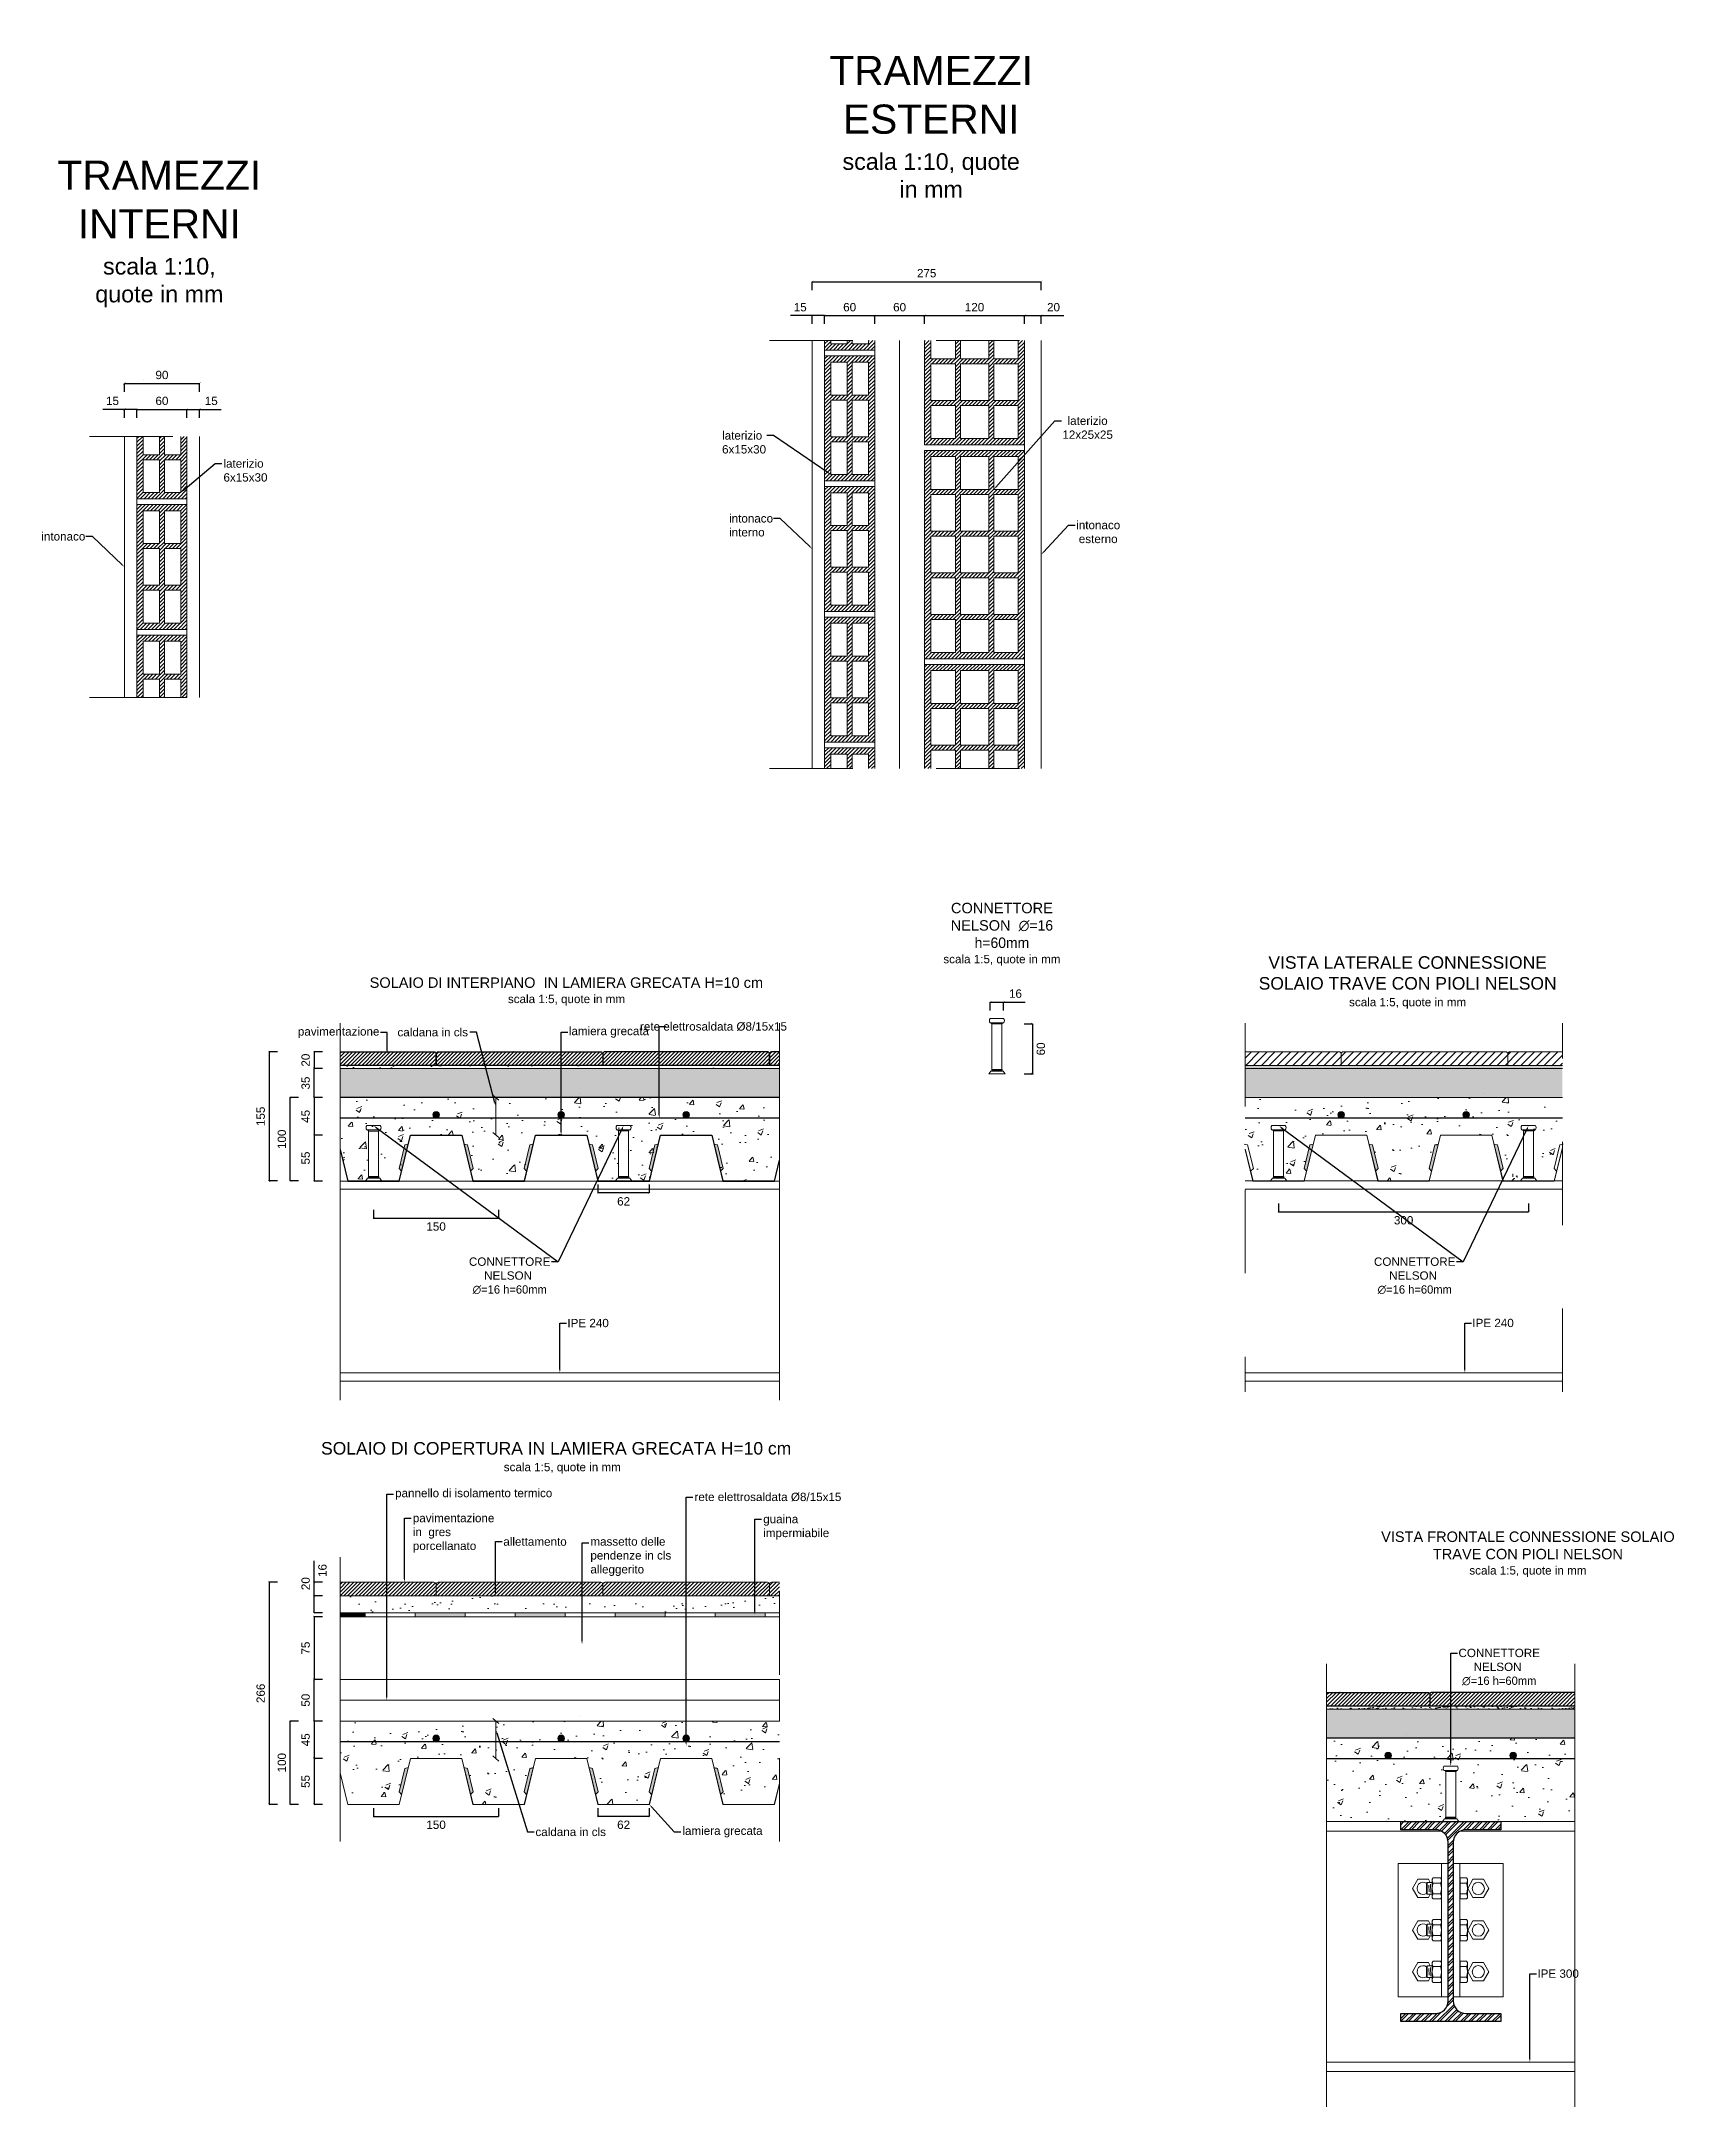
# Model space of a CAD drawing. Header units: millimetres. Extents: x 1415 to 3549, y 2194 to 4677.
# Drawn here: x 1772.545 to 1774.529, y 2308.587 to 2311.065 of the extents above; entities that cross this region are included whole.
import ezdxf
from ezdxf import colors
from ezdxf.entities.mleader import LeaderData, LeaderLine
from ezdxf.math import Vec2, Vec3

# ---------------------------------------------------------------- set-up
doc = ezdxf.new("R2010")
doc.units = ezdxf.units.MM
doc.linetypes.add('ACAD_ISO02W100', pattern=[15, 12, -3])
doc.linetypes.add('DASHDOT', pattern=[1, 0.5, -0.25, 0, -0.25])
doc.layers.get('0').update_dxf_attribs({"plot": 0})
for name, color, linetype, lineweight in [('CONNETTORE', 7, 'Continuous', 15), ('Layer3', 7, 'Continuous', 15), ('Layer4', 7, 'Continuous', 15), ('quote', 252, 'Continuous', 5), ('sezionato particolari', 7, 'Continuous', 30), ('sezione', 18, 'ACAD_ISO02W100', 20), ('SIMBOLI', 145, 'Continuous', 18)]:
    doc.layers.add(name, color=color, linetype=linetype, lineweight=lineweight)
doc.layers.add('retini', color=7, linetype='DASHDOT', lineweight=9, true_color=0x636466)
doc.styles.get("Standard").update_dxf_attribs({"font": 'arial.ttf'})
doc.linetypes.add('ISOLAMENTO', pattern='A,0.00254,-2.54,[134,ltypeshp.shx,S=2.54,R=0,X=-2.54,Y=0],-5.08,[134,ltypeshp.shx,S=2.54,R=180,X=2.54,Y=0],-2.54', length=10.16254)
doc.dimstyles.new('quote acciaio', dxfattribs={"dimtxt": 0.01, "dimasz": 0.0025, "dimexe": 0, "dimexo": 0, "dimgap": 0.005, "dimtad": 2, "dimdec": 0, "dimlfac": 1000, "dimzin": 0, "dimdsep": 46, "dimtxsty": 'Standard', "dimblk": 'ARCHTICK', "dimcen": 0, "dimclre": 252, "dimadec": 0, "dimazin": 0, "dimtfac": 1, "dimtdec": 0, "dimtofl": 0, "dimtmove": 0, "dimatfit": 3, "dimfxl": 0.01, "dimfxlon": 1, "dimtolj": 1, "dimtzin": 0, "dimarcsym": 0})
pattern_1 = [(45, (1766.769967, 2308.9287228), (-0.002245064, 0.002245064), [])]
pattern_2 = [(45, (1766.769967, 2309.085458), (-0.002245064, 0.002245064), [])]
pattern_3 = [(45, (1768.8937277, 2308.0954397), (-0.002245064, 0.002245064), [])]
pattern_4 = [(45, (0, 0), (-0.0022450640303, 0.0022450640303), [])]
pattern_5 = [(37.5, (0, 0), (-0.0001600031296, 0.0048941323733), [0, -0.0038608, 0, -0.004318, 0, -0.0041275]), (7.5, (0, 0), (0.004495232831, 0.007168251006), [0, -0.0020828, 0, -0.0034798, 0, -0.0013335]), (327.5, (-0.003124, 0), (0.0079099237024, 1.4371847e-05), [0, -0.00127, 0, -0.004572, 0, -0.005969]), (317.5, (-0.003124, 0), (0.007635564525, 0.002229293233), [0, -0.000635, 0, -0.0029972, 0, -0.003429])]

msp = doc.modelspace()

# ---------------------------------------------------------------- texts
at = {"layer": 'Layer4', "attachment_point": 1, "bg_fill": 2}
for s, width, insert, char_height in [('\\pxqc;TRAMEZZI ESTERNI\\P{\\H0.57143x;scala 1:10, quote in mm}', 0.216588, (1773.5044, 2311.0475), 0.035), ('\\pxqc;TRAMEZZI INTERNI\\P{\\H0.57143x;scala 1:10, quote in mm}', 0.200133, (1772.5866, 2310.9219), 0.035), ('\\pxqc;{\\H0.83333x;CONNETTORE NELSON  \\fBahnschrift Light|b0|i0|c0|p34;∅=16 h=60mm\\P\\fArial|b0|i0|c0|p34;\\H0.8x;scala 1:5, quote in mm}', 0.141894, (1773.6266, 2310.0315), 0.015), ('\\pxqc;VISTA LATERALE CONNESSIONE SOLAIO TRAVE CON PIOLI NELSON\\P{\\H0.66667x;scala 1:5, quote in mm}', 0.396275, (1773.9862, 2309.9674), 0.015), ('{\\H0.83333x;SOLAIO DI INTERPIANO  IN LAMIERA GRECATA H=10 cm\\P\\pxqc;\\H0.8x;scala 1:5, quote in mm}', 0.472325, (1772.939, 2309.942), 0.015), ('SOLAIO DI COPERTURA IN LAMIERA GRECATA H=10 cm\\P\\pxqc;{\\H0.66667x;scala 1:5, quote in mm}', 0.578932, (1772.8807, 2309.3846), 0.015), ('\\pxqc;{\\H0.83333x;VISTA FRONTALE CONNESSIONE SOLAIO TRAVE CON PIOLI NELSON\\P\\H0.80001x;scala 1:5, quote in mm}', 0.385263, (1774.136, 2309.2773), 0.015)]:
    msp.add_mtext_dynamic_manual_height_columns(s, width=width, gutter_width=12.5, heights=[0], dxfattribs=dict(at, insert=insert, char_height=char_height))

# ---------------------------------------------------------------- blocks, each defined once
blk = doc.blocks.new('_ArchTick')
at = {"color": 0, "linetype": 'ByBlock', "const_width": 0.15}
blk.add_lwpolyline([(-0.5, -0.5), (0.5, 0.5)], dxfattribs=at)
blk = doc.blocks.new('*D25')
at = {"layer": 'Defpoints', "color": 0, "transparency": 16777216}
for p in [(1772.955, 2309.7528), (1772.8723, 2309.6977), (1772.955, 2309.6977)]:
    blk.add_point(p, dxfattribs=at)
at = {"layer": 'quote', "color": 252, "lineweight": -2, "transparency": 16777216}
for p, q in [((1772.8823, 2309.7528), (1772.8723, 2309.7528)), ((1772.8823, 2309.6977), (1772.8723, 2309.6977))]:
    blk.add_line(p, q, dxfattribs=at)
at = {"layer": 'quote', "color": 0, "linetype": 'Continuous', "lineweight": -2, "transparency": 16777216}
blk.add_line((1772.8723, 2309.7528), (1772.8723, 2309.6977), dxfattribs=at)
at = {"layer": 'quote', "color": 0, "lineweight": -2, "transparency": 16777216, "xscale": 0.0025, "yscale": 0.0025, "zscale": 0.0025}
for p, rotation in [((1772.8723, 2309.7528), 90), ((1772.8723, 2309.6977), 270)]:
    blk.add_blockref('_ArchTick', p, dxfattribs=dict(at, rotation=rotation))
at = {"layer": 'quote', "color": 0, "transparency": 16777216, "insert": (1772.8622, 2309.7253), "char_height": 0.01, "attachment_point": 5, "rotation": 90}
blk.add_mtext('\\A1;55', dxfattribs=at)
blk = doc.blocks.new('*D26')
at = {"layer": 'Defpoints', "color": 0, "transparency": 16777216}
for p in [(1772.955, 2309.7978), (1772.8723, 2309.7528), (1772.955, 2309.7528)]:
    blk.add_point(p, dxfattribs=at)
at = {"layer": 'quote', "color": 252, "lineweight": -2, "transparency": 16777216}
for p, q in [((1772.8823, 2309.7978), (1772.8723, 2309.7978)), ((1772.8823, 2309.7528), (1772.8723, 2309.7528))]:
    blk.add_line(p, q, dxfattribs=at)
at = {"layer": 'quote', "color": 0, "linetype": 'Continuous', "lineweight": -2, "transparency": 16777216}
blk.add_line((1772.8723, 2309.7978), (1772.8723, 2309.7528), dxfattribs=at)
at = {"layer": 'quote', "color": 0, "lineweight": -2, "transparency": 16777216, "xscale": 0.0025, "yscale": 0.0025, "zscale": 0.0025}
for p, rotation in [((1772.8723, 2309.7978), 90), ((1772.8723, 2309.7528), 270)]:
    blk.add_blockref('_ArchTick', p, dxfattribs=dict(at, rotation=rotation))
at = {"layer": 'quote', "color": 0, "transparency": 16777216, "insert": (1772.8622, 2309.7753), "char_height": 0.01, "attachment_point": 5, "rotation": 90}
blk.add_mtext('\\A1;45', dxfattribs=at)
blk = doc.blocks.new('*D27')
at = {"layer": 'Defpoints', "color": 0, "transparency": 16777216}
for p in [(1772.8723, 2309.8328), (1772.955, 2309.8328), (1772.955, 2309.7978)]:
    blk.add_point(p, dxfattribs=at)
at = {"layer": 'quote', "color": 252, "lineweight": -2, "transparency": 16777216}
for p, q in [((1772.8823, 2309.8328), (1772.8723, 2309.8328)), ((1772.8823, 2309.7978), (1772.8723, 2309.7978))]:
    blk.add_line(p, q, dxfattribs=at)
at = {"layer": 'quote', "color": 0, "linetype": 'Continuous', "lineweight": -2, "transparency": 16777216}
blk.add_line((1772.8723, 2309.7978), (1772.8723, 2309.8328), dxfattribs=at)
at = {"layer": 'quote', "color": 0, "lineweight": -2, "transparency": 16777216, "xscale": 0.0025, "yscale": 0.0025, "zscale": 0.0025}
for p, rotation in [((1772.8723, 2309.8328), 90), ((1772.8723, 2309.7978), 270)]:
    blk.add_blockref('_ArchTick', p, dxfattribs=dict(at, rotation=rotation))
at = {"layer": 'quote', "color": 0, "transparency": 16777216, "insert": (1772.8622, 2309.8153), "char_height": 0.01, "attachment_point": 5, "rotation": 90}
blk.add_mtext('\\A1;35', dxfattribs=at)
blk = doc.blocks.new('*D28')
at = {"layer": 'Defpoints', "color": 0, "transparency": 16777216}
for p in [(1772.955, 2309.8528), (1772.8723, 2309.8328), (1772.955, 2309.8328)]:
    blk.add_point(p, dxfattribs=at)
at = {"layer": 'quote', "color": 252, "lineweight": -2, "transparency": 16777216}
for p, q in [((1772.8823, 2309.8528), (1772.8723, 2309.8528)), ((1772.8823, 2309.8328), (1772.8723, 2309.8328))]:
    blk.add_line(p, q, dxfattribs=at)
at = {"layer": 'quote', "color": 0, "linetype": 'Continuous', "lineweight": -2, "transparency": 16777216}
blk.add_line((1772.8723, 2309.8528), (1772.8723, 2309.8328), dxfattribs=at)
at = {"layer": 'quote', "color": 0, "lineweight": -2, "transparency": 16777216, "xscale": 0.0025, "yscale": 0.0025, "zscale": 0.0025}
for p, rotation in [((1772.8723, 2309.8528), 90), ((1772.8723, 2309.8328), 270)]:
    blk.add_blockref('_ArchTick', p, dxfattribs=dict(at, rotation=rotation))
at = {"layer": 'quote', "color": 0, "transparency": 16777216, "insert": (1772.8622, 2309.8428), "char_height": 0.01, "attachment_point": 5, "rotation": 90}
blk.add_mtext('\\A1;20', dxfattribs=at)
blk = doc.blocks.new('*D29')
at = {"layer": 'Defpoints', "color": 0, "transparency": 16777216}
for p in [(1772.9037, 2309.8528), (1772.8184, 2309.6978), (1772.9037, 2309.6978)]:
    blk.add_point(p, dxfattribs=at)
at = {"layer": 'quote', "color": 252, "lineweight": -2, "transparency": 16777216}
for p, q in [((1772.8284, 2309.8528), (1772.8184, 2309.8528)), ((1772.8284, 2309.6978), (1772.8184, 2309.6978))]:
    blk.add_line(p, q, dxfattribs=at)
at = {"layer": 'quote', "color": 0, "linetype": 'Continuous', "lineweight": -2, "transparency": 16777216}
blk.add_line((1772.8184, 2309.8528), (1772.8184, 2309.6978), dxfattribs=at)
at = {"layer": 'quote', "color": 0, "lineweight": -2, "transparency": 16777216, "xscale": 0.0025, "yscale": 0.0025, "zscale": 0.0025}
for p, rotation in [((1772.8184, 2309.8528), 90), ((1772.8184, 2309.6978), 270)]:
    blk.add_blockref('_ArchTick', p, dxfattribs=dict(at, rotation=rotation))
at = {"layer": 'quote', "color": 0, "transparency": 16777216, "insert": (1772.8083, 2309.7753), "char_height": 0.01, "attachment_point": 5, "rotation": 90}
blk.add_mtext('\\A1;155', dxfattribs=at)
blk = doc.blocks.new('*D30')
at = {"layer": 'Defpoints', "color": 0, "transparency": 16777216}
for p in [(1772.8438, 2309.7978), (1772.9437, 2309.7978), (1772.9437, 2309.6978)]:
    blk.add_point(p, dxfattribs=at)
at = {"layer": 'quote', "color": 252, "lineweight": -2, "transparency": 16777216}
for p, q in [((1772.8538, 2309.7978), (1772.8438, 2309.7978)), ((1772.8538, 2309.6978), (1772.8438, 2309.6978))]:
    blk.add_line(p, q, dxfattribs=at)
at = {"layer": 'quote', "color": 0, "linetype": 'Continuous', "lineweight": -2, "transparency": 16777216}
blk.add_line((1772.8438, 2309.6978), (1772.8438, 2309.7978), dxfattribs=at)
at = {"layer": 'quote', "color": 0, "lineweight": -2, "transparency": 16777216, "xscale": 0.0025, "yscale": 0.0025, "zscale": 0.0025}
for p, rotation in [((1772.8438, 2309.7978), 90), ((1772.8438, 2309.6978), 270)]:
    blk.add_blockref('_ArchTick', p, dxfattribs=dict(at, rotation=rotation))
at = {"layer": 'quote', "color": 0, "transparency": 16777216, "insert": (1772.8337, 2309.7478), "char_height": 0.01, "attachment_point": 5, "rotation": 90}
blk.add_mtext('\\A1;100', dxfattribs=at)
blk = doc.blocks.new('*D31')
at = {"layer": 'Defpoints', "color": 0, "transparency": 16777216}
for p in [(1773.2129, 2309.6977), (1773.2129, 2309.6834), (1773.2745, 2309.6978)]:
    blk.add_point(p, dxfattribs=at)
at = {"layer": 'Layer3', "color": 252, "lineweight": -2, "transparency": 16777216}
for p, q in [((1773.2129, 2309.6934), (1773.2129, 2309.6834)), ((1773.2745, 2309.6934), (1773.2745, 2309.6834))]:
    blk.add_line(p, q, dxfattribs=at)
at = {"layer": 'Layer3', "color": 0, "linetype": 'Continuous', "lineweight": -2, "transparency": 16777216}
blk.add_line((1773.2745, 2309.6834), (1773.2129, 2309.6834), dxfattribs=at)
at = {"layer": 'Layer3', "color": 0, "lineweight": -2, "transparency": 16777216, "xscale": 0.0025, "yscale": 0.0025, "zscale": 0.0025, "rotation": 180}
blk.add_blockref('_ArchTick', (1773.2129, 2309.6834), dxfattribs=at)
at = {"layer": 'Layer3', "color": 0, "lineweight": -2, "transparency": 16777216, "xscale": 0.0025, "yscale": 0.0025, "zscale": 0.0025}
blk.add_blockref('_ArchTick', (1773.2745, 2309.6834), dxfattribs=at)
at = {"layer": 'Layer3', "color": 0, "transparency": 16777216, "insert": (1773.2437, 2309.6733), "char_height": 0.01, "attachment_point": 5}
blk.add_mtext('\\A1;62', dxfattribs=at)
blk = doc.blocks.new('*D32')
at = {"layer": 'Defpoints', "color": 0, "transparency": 16777216}
for p in [(1772.9437, 2309.6977), (1773.0937, 2309.6977), (1773.0937, 2309.6532)]:
    blk.add_point(p, dxfattribs=at)
at = {"layer": 'quote', "color": 252, "lineweight": -2, "transparency": 16777216}
for p, q in [((1772.9437, 2309.6632), (1772.9437, 2309.6532)), ((1773.0937, 2309.6632), (1773.0937, 2309.6532))]:
    blk.add_line(p, q, dxfattribs=at)
at = {"layer": 'quote', "color": 0, "linetype": 'Continuous', "lineweight": -2, "transparency": 16777216}
blk.add_line((1772.9437, 2309.6532), (1773.0937, 2309.6532), dxfattribs=at)
at = {"layer": 'quote', "color": 0, "lineweight": -2, "transparency": 16777216, "xscale": 0.0025, "yscale": 0.0025, "zscale": 0.0025, "rotation": 180}
blk.add_blockref('_ArchTick', (1772.9437, 2309.6532), dxfattribs=at)
at = {"layer": 'quote', "color": 0, "lineweight": -2, "transparency": 16777216, "xscale": 0.0025, "yscale": 0.0025, "zscale": 0.0025}
blk.add_blockref('_ArchTick', (1773.0937, 2309.6532), dxfattribs=at)
at = {"layer": 'quote', "color": 0, "transparency": 16777216, "insert": (1773.0187, 2309.6431), "char_height": 0.01, "attachment_point": 5}
blk.add_mtext('\\A1;150', dxfattribs=at)
blk = doc.blocks.new('*D34')
at = {"layer": 'Defpoints', "color": 0, "transparency": 16777216}
for p in [(1772.955, 2309.0049), (1772.8723, 2308.9498), (1772.955, 2308.9498)]:
    blk.add_point(p, dxfattribs=at)
at = {"layer": 'quote', "color": 252, "lineweight": -2, "transparency": 16777216}
for p, q in [((1772.8823, 2309.0049), (1772.8723, 2309.0049)), ((1772.8823, 2308.9498), (1772.8723, 2308.9498))]:
    blk.add_line(p, q, dxfattribs=at)
at = {"layer": 'quote', "color": 0, "linetype": 'Continuous', "lineweight": -2, "transparency": 16777216}
blk.add_line((1772.8723, 2309.0049), (1772.8723, 2308.9498), dxfattribs=at)
at = {"layer": 'quote', "color": 0, "lineweight": -2, "transparency": 16777216, "xscale": 0.0025, "yscale": 0.0025, "zscale": 0.0025}
for p, rotation in [((1772.8723, 2309.0049), 90), ((1772.8723, 2308.9498), 270)]:
    blk.add_blockref('_ArchTick', p, dxfattribs=dict(at, rotation=rotation))
at = {"layer": 'quote', "color": 0, "transparency": 16777216, "insert": (1772.8622, 2308.9774), "char_height": 0.01, "attachment_point": 5, "rotation": 90}
blk.add_mtext('\\A1;55', dxfattribs=at)
blk = doc.blocks.new('*D35')
at = {"layer": 'Defpoints', "color": 0, "transparency": 16777216}
for p in [(1772.955, 2309.0499), (1772.8723, 2309.0049), (1772.955, 2309.0049)]:
    blk.add_point(p, dxfattribs=at)
at = {"layer": 'quote', "color": 252, "lineweight": -2, "transparency": 16777216}
for p, q in [((1772.8823, 2309.0499), (1772.8723, 2309.0499)), ((1772.8823, 2309.0049), (1772.8723, 2309.0049))]:
    blk.add_line(p, q, dxfattribs=at)
at = {"layer": 'quote', "color": 0, "linetype": 'Continuous', "lineweight": -2, "transparency": 16777216}
blk.add_line((1772.8723, 2309.0499), (1772.8723, 2309.0049), dxfattribs=at)
at = {"layer": 'quote', "color": 0, "lineweight": -2, "transparency": 16777216, "xscale": 0.0025, "yscale": 0.0025, "zscale": 0.0025}
for p, rotation in [((1772.8723, 2309.0499), 90), ((1772.8723, 2309.0049), 270)]:
    blk.add_blockref('_ArchTick', p, dxfattribs=dict(at, rotation=rotation))
at = {"layer": 'quote', "color": 0, "transparency": 16777216, "insert": (1772.8622, 2309.0274), "char_height": 0.01, "attachment_point": 5, "rotation": 90}
blk.add_mtext('\\A1;45', dxfattribs=at)
blk = doc.blocks.new('*D36')
at = {"layer": 'Defpoints', "color": 0, "transparency": 16777216}
for p in [(1772.8723, 2309.0999), (1772.9037, 2309.0999), (1772.955, 2309.0499)]:
    blk.add_point(p, dxfattribs=at)
at = {"layer": 'quote', "color": 252, "lineweight": -2, "transparency": 16777216}
for p, q in [((1772.8823, 2309.0999), (1772.8723, 2309.0999)), ((1772.8823, 2309.0499), (1772.8723, 2309.0499))]:
    blk.add_line(p, q, dxfattribs=at)
at = {"layer": 'quote', "color": 0, "linetype": 'Continuous', "lineweight": -2, "transparency": 16777216}
blk.add_line((1772.8723, 2309.0499), (1772.8723, 2309.0999), dxfattribs=at)
at = {"layer": 'quote', "color": 0, "lineweight": -2, "transparency": 16777216, "xscale": 0.0025, "yscale": 0.0025, "zscale": 0.0025}
for p, rotation in [((1772.8723, 2309.0999), 90), ((1772.8723, 2309.0499), 270)]:
    blk.add_blockref('_ArchTick', p, dxfattribs=dict(at, rotation=rotation))
at = {"layer": 'quote', "color": 0, "transparency": 16777216, "insert": (1772.8622, 2309.0749), "char_height": 0.01, "attachment_point": 5, "rotation": 90}
blk.add_mtext('\\A1;50', dxfattribs=at)
blk = doc.blocks.new('*D37')
at = {"layer": 'Defpoints', "color": 0, "transparency": 16777216}
for p in [(1772.9037, 2309.1749), (1772.8723, 2309.0999), (1772.9037, 2309.0999)]:
    blk.add_point(p, dxfattribs=at)
at = {"layer": 'quote', "color": 252, "lineweight": -2, "transparency": 16777216}
for p, q in [((1772.8823, 2309.1749), (1772.8723, 2309.1749)), ((1772.8823, 2309.0999), (1772.8723, 2309.0999))]:
    blk.add_line(p, q, dxfattribs=at)
at = {"layer": 'quote', "color": 0, "linetype": 'Continuous', "lineweight": -2, "transparency": 16777216}
blk.add_line((1772.8723, 2309.1749), (1772.8723, 2309.0999), dxfattribs=at)
at = {"layer": 'quote', "color": 0, "lineweight": -2, "transparency": 16777216, "xscale": 0.0025, "yscale": 0.0025, "zscale": 0.0025}
for p, rotation in [((1772.8723, 2309.1749), 90), ((1772.8723, 2309.0999), 270)]:
    blk.add_blockref('_ArchTick', p, dxfattribs=dict(at, rotation=rotation))
at = {"layer": 'quote', "color": 0, "transparency": 16777216, "insert": (1772.8622, 2309.1374), "char_height": 0.01, "attachment_point": 5, "rotation": 90}
blk.add_mtext('\\A1;75', dxfattribs=at)
blk = doc.blocks.new('*D38')
at = {"layer": 'Defpoints', "color": 0, "transparency": 16777216}
for p in [(1772.9037, 2309.2163), (1772.8184, 2308.9499), (1772.9037, 2308.9499)]:
    blk.add_point(p, dxfattribs=at)
at = {"layer": 'quote', "color": 252, "lineweight": -2, "transparency": 16777216}
for p, q in [((1772.8284, 2309.2163), (1772.8184, 2309.2163)), ((1772.8284, 2308.9499), (1772.8184, 2308.9499))]:
    blk.add_line(p, q, dxfattribs=at)
at = {"layer": 'quote', "color": 0, "linetype": 'Continuous', "lineweight": -2, "transparency": 16777216}
blk.add_line((1772.8184, 2309.2163), (1772.8184, 2308.9499), dxfattribs=at)
at = {"layer": 'quote', "color": 0, "lineweight": -2, "transparency": 16777216, "xscale": 0.0025, "yscale": 0.0025, "zscale": 0.0025}
for p, rotation in [((1772.8184, 2309.2163), 90), ((1772.8184, 2308.9499), 270)]:
    blk.add_blockref('_ArchTick', p, dxfattribs=dict(at, rotation=rotation))
at = {"layer": 'quote', "color": 0, "transparency": 16777216, "insert": (1772.8083, 2309.0831), "char_height": 0.01, "attachment_point": 5, "rotation": 90}
blk.add_mtext('\\A1;266', dxfattribs=at)
blk = doc.blocks.new('*D39')
at = {"layer": 'Defpoints', "color": 0, "transparency": 16777216}
for p in [(1772.8438, 2309.0499), (1772.9437, 2309.0499), (1772.9437, 2308.9499)]:
    blk.add_point(p, dxfattribs=at)
at = {"layer": 'quote', "color": 252, "lineweight": -2, "transparency": 16777216}
for p, q in [((1772.8538, 2309.0499), (1772.8438, 2309.0499)), ((1772.8538, 2308.9499), (1772.8438, 2308.9499))]:
    blk.add_line(p, q, dxfattribs=at)
at = {"layer": 'quote', "color": 0, "linetype": 'Continuous', "lineweight": -2, "transparency": 16777216}
blk.add_line((1772.8438, 2308.9499), (1772.8438, 2309.0499), dxfattribs=at)
at = {"layer": 'quote', "color": 0, "lineweight": -2, "transparency": 16777216, "xscale": 0.0025, "yscale": 0.0025, "zscale": 0.0025}
for p, rotation in [((1772.8438, 2309.0499), 90), ((1772.8438, 2308.9499), 270)]:
    blk.add_blockref('_ArchTick', p, dxfattribs=dict(at, rotation=rotation))
at = {"layer": 'quote', "color": 0, "transparency": 16777216, "insert": (1772.8337, 2308.9999), "char_height": 0.01, "attachment_point": 5, "rotation": 90}
blk.add_mtext('\\A1;100', dxfattribs=at)
blk = doc.blocks.new('*D33')
at = {"layer": 'Defpoints', "color": 0, "transparency": 16777216}
for p in [(1773.2129, 2308.9498), (1773.2129, 2308.9355), (1773.2745, 2308.9499)]:
    blk.add_point(p, dxfattribs=at)
at = {"layer": 'Layer3', "color": 252, "lineweight": -2, "transparency": 16777216}
for p, q in [((1773.2129, 2308.9455), (1773.2129, 2308.9355)), ((1773.2745, 2308.9455), (1773.2745, 2308.9355))]:
    blk.add_line(p, q, dxfattribs=at)
at = {"layer": 'Layer3', "color": 0, "linetype": 'Continuous', "lineweight": -2, "transparency": 16777216}
blk.add_line((1773.2745, 2308.9355), (1773.2129, 2308.9355), dxfattribs=at)
at = {"layer": 'Layer3', "color": 0, "lineweight": -2, "transparency": 16777216, "xscale": 0.0025, "yscale": 0.0025, "zscale": 0.0025, "rotation": 180}
blk.add_blockref('_ArchTick', (1773.2129, 2308.9355), dxfattribs=at)
at = {"layer": 'Layer3', "color": 0, "lineweight": -2, "transparency": 16777216, "xscale": 0.0025, "yscale": 0.0025, "zscale": 0.0025}
blk.add_blockref('_ArchTick', (1773.2745, 2308.9355), dxfattribs=at)
at = {"layer": 'Layer3', "color": 0, "transparency": 16777216, "insert": (1773.2437, 2308.9254), "char_height": 0.01, "attachment_point": 5}
blk.add_mtext('\\A1;62', dxfattribs=at)
blk = doc.blocks.new('*D40')
at = {"layer": 'Defpoints', "color": 0, "transparency": 16777216}
for p in [(1772.9437, 2308.9498), (1773.0937, 2308.9498), (1773.0937, 2308.9355)]:
    blk.add_point(p, dxfattribs=at)
at = {"layer": 'Layer3', "color": 252, "lineweight": -2, "transparency": 16777216}
for p, q in [((1772.9437, 2308.9455), (1772.9437, 2308.9355)), ((1773.0937, 2308.9455), (1773.0937, 2308.9355))]:
    blk.add_line(p, q, dxfattribs=at)
at = {"layer": 'Layer3', "color": 0, "linetype": 'Continuous', "lineweight": -2, "transparency": 16777216}
blk.add_line((1772.9437, 2308.9355), (1773.0937, 2308.9355), dxfattribs=at)
at = {"layer": 'Layer3', "color": 0, "lineweight": -2, "transparency": 16777216, "xscale": 0.0025, "yscale": 0.0025, "zscale": 0.0025, "rotation": 180}
blk.add_blockref('_ArchTick', (1772.9437, 2308.9355), dxfattribs=at)
at = {"layer": 'Layer3', "color": 0, "lineweight": -2, "transparency": 16777216, "xscale": 0.0025, "yscale": 0.0025, "zscale": 0.0025}
blk.add_blockref('_ArchTick', (1773.0937, 2308.9355), dxfattribs=at)
at = {"layer": 'Layer3', "color": 0, "transparency": 16777216, "insert": (1773.0187, 2308.9254), "char_height": 0.01, "attachment_point": 5}
blk.add_mtext('\\A1;150', dxfattribs=at)
blk = doc.blocks.new('*D41')
at = {"layer": 'Defpoints', "color": 0, "transparency": 16777216}
for p in [(1772.8723, 2309.1999), (1772.9037, 2309.1999), (1772.9037, 2309.1799)]:
    blk.add_point(p, dxfattribs=at)
at = {"layer": 'quote', "color": 0, "linetype": 'Continuous', "lineweight": -2, "transparency": 16777216}
for p, q in [((1772.8723, 2309.1999), (1772.8723, 2309.2269)), ((1772.8723, 2309.1799), (1772.8723, 2309.1999))]:
    blk.add_line(p, q, dxfattribs=at)
at = {"layer": 'quote', "color": 252, "lineweight": -2, "transparency": 16777216}
for p, q in [((1772.8823, 2309.1999), (1772.8723, 2309.1999)), ((1772.8823, 2309.1799), (1772.8723, 2309.1799))]:
    blk.add_line(p, q, dxfattribs=at)
at = {"layer": 'quote', "color": 0, "lineweight": -2, "transparency": 16777216, "xscale": 0.0025, "yscale": 0.0025, "zscale": 0.0025}
for p, rotation in [((1772.8723, 2309.1999), 90), ((1772.8723, 2309.1799), 270)]:
    blk.add_blockref('_ArchTick', p, dxfattribs=dict(at, rotation=rotation))
at = {"layer": 'quote', "color": 0, "transparency": 16777216, "insert": (1772.8622, 2309.2147), "char_height": 0.01, "attachment_point": 5, "rotation": 90}
blk.add_mtext('\\A1;20', dxfattribs=at)
blk = doc.blocks.new('*D42')
at = {"layer": 'Defpoints', "color": 0, "transparency": 16777216}
for p in [(1772.8723, 2309.2163), (1772.9037, 2309.2163), (1772.8723, 2309.1999)]:
    blk.add_point(p, dxfattribs=at)
at = {"layer": 'quote', "color": 0, "linetype": 'Continuous', "lineweight": -2, "transparency": 16777216}
for p, q in [((1772.8723, 2309.2163), (1772.8723, 2309.2422)), ((1772.8723, 2309.1999), (1772.8723, 2309.2163))]:
    blk.add_line(p, q, dxfattribs=at)
at = {"layer": 'quote', "color": 252, "lineweight": -2, "transparency": 16777216}
blk.add_line((1772.8823, 2309.2163), (1772.8723, 2309.2163), dxfattribs=at)
at = {"layer": 'quote', "color": 0, "lineweight": -2, "transparency": 16777216, "xscale": 0.0025, "yscale": 0.0025, "zscale": 0.0025}
for p, rotation in [((1772.8723, 2309.2163), 90), ((1772.8723, 2309.1999), 270)]:
    blk.add_blockref('_ArchTick', p, dxfattribs=dict(at, rotation=rotation))
at = {"layer": 'quote', "color": 0, "transparency": 16777216, "insert": (1772.8824, 2309.2305), "char_height": 0.01, "attachment_point": 5, "rotation": 90}
blk.add_mtext('\\A1;16', dxfattribs=at)
blk = doc.blocks.new('*D276')
at = {"layer": 'Defpoints', "color": 0, "transparency": 16777216}
for p in [(1772.7348, 2310.6546), (1772.6448, 2310.5911), (1772.7348, 2310.5911)]:
    blk.add_point(p, dxfattribs=at)
at = {"layer": 'Layer3', "color": 252, "lineweight": -2, "transparency": 16777216}
for p, q in [((1772.6448, 2310.6446), (1772.6448, 2310.6546)), ((1772.7348, 2310.6446), (1772.7348, 2310.6546))]:
    blk.add_line(p, q, dxfattribs=at)
at = {"layer": 'Layer3', "color": 0, "linetype": 'Continuous', "lineweight": -2, "transparency": 16777216}
blk.add_line((1772.6448, 2310.6546), (1772.7348, 2310.6546), dxfattribs=at)
at = {"layer": 'Layer3', "color": 0, "lineweight": -2, "transparency": 16777216, "xscale": 0.0025, "yscale": 0.0025, "zscale": 0.0025, "rotation": 180}
blk.add_blockref('_ArchTick', (1772.6448, 2310.6546), dxfattribs=at)
at = {"layer": 'Layer3', "color": 0, "lineweight": -2, "transparency": 16777216, "xscale": 0.0025, "yscale": 0.0025, "zscale": 0.0025}
blk.add_blockref('_ArchTick', (1772.7348, 2310.6546), dxfattribs=at)
at = {"layer": 'Layer3', "color": 0, "transparency": 16777216, "insert": (1772.6898, 2310.6647), "char_height": 0.01, "attachment_point": 5}
blk.add_mtext('\\A1;90', dxfattribs=at)
blk = doc.blocks.new('*D277')
at = {"layer": 'Defpoints', "color": 0, "transparency": 16777216}
for p in [(1772.6448, 2310.6235), (1772.6448, 2310.5911), (1772.6598, 2310.5911)]:
    blk.add_point(p, dxfattribs=at)
at = {"layer": 'Layer3', "color": 0, "linetype": 'Continuous', "lineweight": -2, "transparency": 16777216}
for p, q in [((1772.6448, 2310.6235), (1772.6188, 2310.6235)), ((1772.6598, 2310.6235), (1772.6448, 2310.6235))]:
    blk.add_line(p, q, dxfattribs=at)
at = {"layer": 'Layer3', "color": 252, "lineweight": -2, "transparency": 16777216}
for p, q in [((1772.6448, 2310.6135), (1772.6448, 2310.6235)), ((1772.6598, 2310.6135), (1772.6598, 2310.6235))]:
    blk.add_line(p, q, dxfattribs=at)
at = {"layer": 'Layer3', "color": 0, "lineweight": -2, "transparency": 16777216, "xscale": 0.0025, "yscale": 0.0025, "zscale": 0.0025, "rotation": 180}
blk.add_blockref('_ArchTick', (1772.6448, 2310.6235), dxfattribs=at)
at = {"layer": 'Layer3', "color": 0, "lineweight": -2, "transparency": 16777216, "xscale": 0.0025, "yscale": 0.0025, "zscale": 0.0025}
blk.add_blockref('_ArchTick', (1772.6598, 2310.6235), dxfattribs=at)
at = {"layer": 'Layer3', "color": 0, "transparency": 16777216, "insert": (1772.6305, 2310.6336), "char_height": 0.01, "attachment_point": 5}
blk.add_mtext('\\A1;15', dxfattribs=at)
blk = doc.blocks.new('*D278')
at = {"layer": 'Defpoints', "color": 0, "transparency": 16777216}
for p in [(1772.7348, 2310.6235), (1772.7198, 2310.5911), (1772.7348, 2310.5911)]:
    blk.add_point(p, dxfattribs=at)
at = {"layer": 'Layer3', "color": 252, "lineweight": -2, "transparency": 16777216}
for p, q in [((1772.7198, 2310.6135), (1772.7198, 2310.6235)), ((1772.7348, 2310.6135), (1772.7348, 2310.6235))]:
    blk.add_line(p, q, dxfattribs=at)
at = {"layer": 'Layer3', "color": 0, "linetype": 'Continuous', "lineweight": -2, "transparency": 16777216}
for p, q in [((1772.7198, 2310.6235), (1772.7348, 2310.6235)), ((1772.7348, 2310.6235), (1772.7607, 2310.6235))]:
    blk.add_line(p, q, dxfattribs=at)
at = {"layer": 'Layer3', "color": 0, "lineweight": -2, "transparency": 16777216, "xscale": 0.0025, "yscale": 0.0025, "zscale": 0.0025, "rotation": 180}
blk.add_blockref('_ArchTick', (1772.7198, 2310.6235), dxfattribs=at)
at = {"layer": 'Layer3', "color": 0, "lineweight": -2, "transparency": 16777216, "xscale": 0.0025, "yscale": 0.0025, "zscale": 0.0025}
blk.add_blockref('_ArchTick', (1772.7348, 2310.6235), dxfattribs=at)
at = {"layer": 'Layer3', "color": 0, "transparency": 16777216, "insert": (1772.749, 2310.6336), "char_height": 0.01, "attachment_point": 5}
blk.add_mtext('\\A1;15', dxfattribs=at)
blk = doc.blocks.new('*D279')
at = {"layer": 'Defpoints', "color": 0, "transparency": 16777216}
for p in [(1772.7198, 2310.6235), (1772.6598, 2310.5911), (1772.7198, 2310.5911)]:
    blk.add_point(p, dxfattribs=at)
at = {"layer": 'Layer3', "color": 252, "lineweight": -2, "transparency": 16777216}
for p, q in [((1772.6598, 2310.6135), (1772.6598, 2310.6235)), ((1772.7198, 2310.6135), (1772.7198, 2310.6235))]:
    blk.add_line(p, q, dxfattribs=at)
at = {"layer": 'Layer3', "color": 0, "linetype": 'Continuous', "lineweight": -2, "transparency": 16777216}
blk.add_line((1772.6598, 2310.6235), (1772.7198, 2310.6235), dxfattribs=at)
at = {"layer": 'Layer3', "color": 0, "lineweight": -2, "transparency": 16777216, "xscale": 0.0025, "yscale": 0.0025, "zscale": 0.0025, "rotation": 180}
blk.add_blockref('_ArchTick', (1772.6598, 2310.6235), dxfattribs=at)
at = {"layer": 'Layer3', "color": 0, "lineweight": -2, "transparency": 16777216, "xscale": 0.0025, "yscale": 0.0025, "zscale": 0.0025}
blk.add_blockref('_ArchTick', (1772.7198, 2310.6235), dxfattribs=at)
at = {"layer": 'Layer3', "color": 0, "transparency": 16777216, "insert": (1772.6898, 2310.6336), "char_height": 0.01, "attachment_point": 5}
blk.add_mtext('\\A1;60', dxfattribs=at)
blk = doc.blocks.new('*D280')
at = {"layer": 'Defpoints', "color": 0, "transparency": 16777216}
for p in [(1773.4699, 2310.7359), (1773.4699, 2310.706), (1773.4849, 2310.706)]:
    blk.add_point(p, dxfattribs=at)
at = {"layer": 'Layer3', "color": 0, "linetype": 'Continuous', "lineweight": -2, "transparency": 16777216}
for p, q in [((1773.4699, 2310.7359), (1773.4439, 2310.7359)), ((1773.4849, 2310.7359), (1773.4699, 2310.7359))]:
    blk.add_line(p, q, dxfattribs=at)
at = {"layer": 'Layer3', "color": 252, "lineweight": -2, "transparency": 16777216}
for p, q in [((1773.4699, 2310.7259), (1773.4699, 2310.7359)), ((1773.4849, 2310.7259), (1773.4849, 2310.7359))]:
    blk.add_line(p, q, dxfattribs=at)
at = {"layer": 'Layer3', "color": 0, "lineweight": -2, "transparency": 16777216, "xscale": 0.0025, "yscale": 0.0025, "zscale": 0.0025, "rotation": 180}
blk.add_blockref('_ArchTick', (1773.4699, 2310.7359), dxfattribs=at)
at = {"layer": 'Layer3', "color": 0, "lineweight": -2, "transparency": 16777216, "xscale": 0.0025, "yscale": 0.0025, "zscale": 0.0025}
blk.add_blockref('_ArchTick', (1773.4849, 2310.7359), dxfattribs=at)
at = {"layer": 'Layer3', "color": 0, "transparency": 16777216, "insert": (1773.4556, 2310.746), "char_height": 0.01, "attachment_point": 5}
blk.add_mtext('\\A1;15', dxfattribs=at)
blk = doc.blocks.new('*D281')
at = {"layer": 'Defpoints', "color": 0, "transparency": 16777216}
for p in [(1773.5449, 2310.7359), (1773.4849, 2310.706), (1773.5449, 2310.706)]:
    blk.add_point(p, dxfattribs=at)
at = {"layer": 'Layer3', "color": 252, "lineweight": -2, "transparency": 16777216}
for p, q in [((1773.4849, 2310.7259), (1773.4849, 2310.7359)), ((1773.5449, 2310.7259), (1773.5449, 2310.7359))]:
    blk.add_line(p, q, dxfattribs=at)
at = {"layer": 'Layer3', "color": 0, "linetype": 'Continuous', "lineweight": -2, "transparency": 16777216}
blk.add_line((1773.4849, 2310.7359), (1773.5449, 2310.7359), dxfattribs=at)
at = {"layer": 'Layer3', "color": 0, "lineweight": -2, "transparency": 16777216, "xscale": 0.0025, "yscale": 0.0025, "zscale": 0.0025, "rotation": 180}
blk.add_blockref('_ArchTick', (1773.4849, 2310.7359), dxfattribs=at)
at = {"layer": 'Layer3', "color": 0, "lineweight": -2, "transparency": 16777216, "xscale": 0.0025, "yscale": 0.0025, "zscale": 0.0025}
blk.add_blockref('_ArchTick', (1773.5449, 2310.7359), dxfattribs=at)
at = {"layer": 'Layer3', "color": 0, "transparency": 16777216, "insert": (1773.5149, 2310.746), "char_height": 0.01, "attachment_point": 5}
blk.add_mtext('\\A1;60', dxfattribs=at)
blk = doc.blocks.new('*D282')
at = {"layer": 'Defpoints', "color": 0, "transparency": 16777216}
for p in [(1773.6047, 2310.7359), (1773.5449, 2310.706), (1773.6047, 2310.706)]:
    blk.add_point(p, dxfattribs=at)
at = {"layer": 'Layer3', "color": 252, "lineweight": -2, "transparency": 16777216}
for p, q in [((1773.5449, 2310.7259), (1773.5449, 2310.7359)), ((1773.6047, 2310.7259), (1773.6047, 2310.7359))]:
    blk.add_line(p, q, dxfattribs=at)
at = {"layer": 'Layer3', "color": 0, "linetype": 'Continuous', "lineweight": -2, "transparency": 16777216}
blk.add_line((1773.5449, 2310.7359), (1773.6047, 2310.7359), dxfattribs=at)
at = {"layer": 'Layer3', "color": 0, "lineweight": -2, "transparency": 16777216, "xscale": 0.0025, "yscale": 0.0025, "zscale": 0.0025, "rotation": 180}
blk.add_blockref('_ArchTick', (1773.5449, 2310.7359), dxfattribs=at)
at = {"layer": 'Layer3', "color": 0, "lineweight": -2, "transparency": 16777216, "xscale": 0.0025, "yscale": 0.0025, "zscale": 0.0025}
blk.add_blockref('_ArchTick', (1773.6047, 2310.7359), dxfattribs=at)
at = {"layer": 'Layer3', "color": 0, "transparency": 16777216, "insert": (1773.5748, 2310.746), "char_height": 0.01, "attachment_point": 5}
blk.add_mtext('\\A1;60', dxfattribs=at)
blk = doc.blocks.new('*D283')
at = {"layer": 'Defpoints', "color": 0, "transparency": 16777216}
for p in [(1773.7247, 2310.7359), (1773.6047, 2310.706), (1773.7247, 2310.706)]:
    blk.add_point(p, dxfattribs=at)
at = {"layer": 'Layer3', "color": 252, "lineweight": -2, "transparency": 16777216}
for p, q in [((1773.6047, 2310.7259), (1773.6047, 2310.7359)), ((1773.7247, 2310.7259), (1773.7247, 2310.7359))]:
    blk.add_line(p, q, dxfattribs=at)
at = {"layer": 'Layer3', "color": 0, "linetype": 'Continuous', "lineweight": -2, "transparency": 16777216}
blk.add_line((1773.6047, 2310.7359), (1773.7247, 2310.7359), dxfattribs=at)
at = {"layer": 'Layer3', "color": 0, "lineweight": -2, "transparency": 16777216, "xscale": 0.0025, "yscale": 0.0025, "zscale": 0.0025, "rotation": 180}
blk.add_blockref('_ArchTick', (1773.6047, 2310.7359), dxfattribs=at)
at = {"layer": 'Layer3', "color": 0, "lineweight": -2, "transparency": 16777216, "xscale": 0.0025, "yscale": 0.0025, "zscale": 0.0025}
blk.add_blockref('_ArchTick', (1773.7247, 2310.7359), dxfattribs=at)
at = {"layer": 'Layer3', "color": 0, "transparency": 16777216, "insert": (1773.6647, 2310.746), "char_height": 0.01, "attachment_point": 5}
blk.add_mtext('\\A1;120', dxfattribs=at)
blk = doc.blocks.new('*D284')
at = {"layer": 'Defpoints', "color": 0, "transparency": 16777216}
for p in [(1773.7447, 2310.7359), (1773.7247, 2310.706), (1773.7447, 2310.706)]:
    blk.add_point(p, dxfattribs=at)
at = {"layer": 'Layer3', "color": 252, "lineweight": -2, "transparency": 16777216}
for p, q in [((1773.7247, 2310.7259), (1773.7247, 2310.7359)), ((1773.7447, 2310.7259), (1773.7447, 2310.7359))]:
    blk.add_line(p, q, dxfattribs=at)
at = {"layer": 'Layer3', "color": 0, "linetype": 'Continuous', "lineweight": -2, "transparency": 16777216}
for p, q in [((1773.7247, 2310.7359), (1773.7447, 2310.7359)), ((1773.7447, 2310.7359), (1773.7717, 2310.7359))]:
    blk.add_line(p, q, dxfattribs=at)
at = {"layer": 'Layer3', "color": 0, "lineweight": -2, "transparency": 16777216, "xscale": 0.0025, "yscale": 0.0025, "zscale": 0.0025, "rotation": 180}
blk.add_blockref('_ArchTick', (1773.7247, 2310.7359), dxfattribs=at)
at = {"layer": 'Layer3', "color": 0, "lineweight": -2, "transparency": 16777216, "xscale": 0.0025, "yscale": 0.0025, "zscale": 0.0025}
blk.add_blockref('_ArchTick', (1773.7447, 2310.7359), dxfattribs=at)
at = {"layer": 'Layer3', "color": 0, "transparency": 16777216, "insert": (1773.7595, 2310.746), "char_height": 0.01, "attachment_point": 5}
blk.add_mtext('\\A1;20', dxfattribs=at)
blk = doc.blocks.new('*D285')
at = {"layer": 'Defpoints', "color": 0, "transparency": 16777216}
for p in [(1773.7447, 2310.7766), (1773.4699, 2310.706), (1773.7447, 2310.706)]:
    blk.add_point(p, dxfattribs=at)
at = {"layer": 'Layer3', "color": 252, "lineweight": -2, "transparency": 16777216}
for p, q in [((1773.4699, 2310.7666), (1773.4699, 2310.7766)), ((1773.7447, 2310.7666), (1773.7447, 2310.7766))]:
    blk.add_line(p, q, dxfattribs=at)
at = {"layer": 'Layer3', "color": 0, "linetype": 'Continuous', "lineweight": -2, "transparency": 16777216}
blk.add_line((1773.4699, 2310.7766), (1773.7447, 2310.7766), dxfattribs=at)
at = {"layer": 'Layer3', "color": 0, "lineweight": -2, "transparency": 16777216, "xscale": 0.0025, "yscale": 0.0025, "zscale": 0.0025, "rotation": 180}
blk.add_blockref('_ArchTick', (1773.4699, 2310.7766), dxfattribs=at)
at = {"layer": 'Layer3', "color": 0, "lineweight": -2, "transparency": 16777216, "xscale": 0.0025, "yscale": 0.0025, "zscale": 0.0025}
blk.add_blockref('_ArchTick', (1773.7447, 2310.7766), dxfattribs=at)
at = {"layer": 'Layer3', "color": 0, "transparency": 16777216, "insert": (1773.6073, 2310.7868), "char_height": 0.01, "attachment_point": 5}
blk.add_mtext('\\A1;275', dxfattribs=at)
blk = doc.blocks.new('*D302')
at = {"layer": 'Defpoints', "color": 0, "transparency": 16777216}
for p in [(1773.6996, 2309.9124), (1773.6835, 2309.8927), (1773.6996, 2309.8927)]:
    blk.add_point(p, dxfattribs=at)
at = {"layer": 'quote', "color": 252, "lineweight": -2, "transparency": 16777216}
for p, q in [((1773.6835, 2309.9024), (1773.6835, 2309.9124)), ((1773.6996, 2309.9024), (1773.6996, 2309.9124))]:
    blk.add_line(p, q, dxfattribs=at)
at = {"layer": 'quote', "color": 0, "linetype": 'Continuous', "lineweight": -2, "transparency": 16777216}
for p, q in [((1773.6835, 2309.9124), (1773.6996, 2309.9124)), ((1773.6996, 2309.9124), (1773.7254, 2309.9124))]:
    blk.add_line(p, q, dxfattribs=at)
at = {"layer": 'quote', "color": 0, "lineweight": -2, "transparency": 16777216, "xscale": 0.0025, "yscale": 0.0025, "zscale": 0.0025, "rotation": 180}
blk.add_blockref('_ArchTick', (1773.6835, 2309.9124), dxfattribs=at)
at = {"layer": 'quote', "color": 0, "lineweight": -2, "transparency": 16777216, "xscale": 0.0025, "yscale": 0.0025, "zscale": 0.0025}
blk.add_blockref('_ArchTick', (1773.6996, 2309.9124), dxfattribs=at)
at = {"layer": 'quote', "color": 0, "transparency": 16777216, "insert": (1773.7138, 2309.9225), "char_height": 0.01, "attachment_point": 5}
blk.add_mtext('\\A1;16', dxfattribs=at)
blk = doc.blocks.new('*D303')
at = {"layer": 'Defpoints', "color": 0, "transparency": 16777216}
for p in [(1773.6915, 2309.8862), (1773.6915, 2309.8262), (1773.7342, 2309.8262)]:
    blk.add_point(p, dxfattribs=at)
at = {"layer": 'quote', "color": 252, "lineweight": -2, "transparency": 16777216}
for p, q in [((1773.7242, 2309.8862), (1773.7342, 2309.8862)), ((1773.7242, 2309.8262), (1773.7342, 2309.8262))]:
    blk.add_line(p, q, dxfattribs=at)
at = {"layer": 'quote', "color": 0, "linetype": 'Continuous', "lineweight": -2, "transparency": 16777216}
blk.add_line((1773.7342, 2309.8862), (1773.7342, 2309.8262), dxfattribs=at)
at = {"layer": 'quote', "color": 0, "lineweight": -2, "transparency": 16777216, "xscale": 0.0025, "yscale": 0.0025, "zscale": 0.0025}
for p, rotation in [((1773.7342, 2309.8862), 90), ((1773.7342, 2309.8262), 270)]:
    blk.add_blockref('_ArchTick', p, dxfattribs=dict(at, rotation=rotation))
at = {"layer": 'quote', "color": 0, "transparency": 16777216, "insert": (1773.7443, 2309.8562), "char_height": 0.01, "attachment_point": 5, "rotation": 90}
blk.add_mtext('\\A1;60', dxfattribs=at)
blk = doc.blocks.new('*D301')
at = {"layer": 'Defpoints', "color": 0, "transparency": 16777216}
for p in [(1774.0295, 2309.6978), (1774.3295, 2309.6977), (1774.3295, 2309.6608)]:
    blk.add_point(p, dxfattribs=at)
at = {"layer": 'Layer3', "color": 252, "lineweight": -2, "transparency": 16777216}
for p, q in [((1774.0295, 2309.6708), (1774.0295, 2309.6608)), ((1774.3295, 2309.6708), (1774.3295, 2309.6608))]:
    blk.add_line(p, q, dxfattribs=at)
at = {"layer": 'Layer3', "color": 0, "linetype": 'Continuous', "lineweight": -2, "transparency": 16777216}
blk.add_line((1774.0295, 2309.6608), (1774.3295, 2309.6608), dxfattribs=at)
at = {"layer": 'Layer3', "color": 0, "lineweight": -2, "transparency": 16777216, "xscale": 0.0025, "yscale": 0.0025, "zscale": 0.0025, "rotation": 180}
blk.add_blockref('_ArchTick', (1774.0295, 2309.6608), dxfattribs=at)
at = {"layer": 'Layer3', "color": 0, "lineweight": -2, "transparency": 16777216, "xscale": 0.0025, "yscale": 0.0025, "zscale": 0.0025}
blk.add_blockref('_ArchTick', (1774.3295, 2309.6608), dxfattribs=at)
at = {"layer": 'Layer3', "color": 0, "transparency": 16777216, "insert": (1774.1795, 2309.6506), "char_height": 0.01, "attachment_point": 5}
blk.add_mtext('\\A1;300', dxfattribs=at)

# ---------------------------------------------------------------- dimensions: what is measured, and where the dimension line sits
at = {"layer": 'Layer3'}
for base, p1, p2, picture, middle in [((1773.7447, 2310.7766), (1773.4699, 2310.706), (1773.7447, 2310.706), '*D285', (1773.6073, 2310.7868)), ((1773.4699, 2310.7359), (1773.4849, 2310.706), (1773.4699, 2310.706), '*D280', (1773.4556, 2310.746)), ((1773.5449, 2310.7359), (1773.4849, 2310.706), (1773.5449, 2310.706), '*D281', (1773.5149, 2310.746)), ((1773.6047, 2310.7359), (1773.5449, 2310.706), (1773.6047, 2310.706), '*D282', (1773.5748, 2310.746)), ((1773.7247, 2310.7359), (1773.6047, 2310.706), (1773.7247, 2310.706), '*D283', (1773.6647, 2310.746)), ((1773.7447, 2310.7359), (1773.7247, 2310.706), (1773.7447, 2310.706), '*D284', (1773.7595, 2310.746)), ((1772.7348, 2310.6546), (1772.6448, 2310.5911), (1772.7348, 2310.5911), '*D276', (1772.6898, 2310.6647)), ((1772.7198, 2310.6235), (1772.6598, 2310.5911), (1772.7198, 2310.5911), '*D279', (1772.6898, 2310.6336)), ((1773.2129, 2309.6834), (1773.2745, 2309.6978), (1773.2129, 2309.6977), '*D31', (1773.2437, 2309.6733)), ((1774.3295, 2309.6608), (1774.0295, 2309.6978), (1774.3295, 2309.6977), '*D301', (1774.1795, 2309.6506)), ((1773.0937, 2308.9355), (1772.9437, 2308.9498), (1773.0937, 2308.9498), '*D40', (1773.0187, 2308.9254)), ((1773.2129, 2308.9355), (1773.2745, 2308.9499), (1773.2129, 2308.9498), '*D33', (1773.2437, 2308.9254))]:
    dim = msp.add_linear_dim(base=base, p1=p1, p2=p2, dimstyle='quote acciaio', dxfattribs=at)
    dim.commit()
    dim.dimension.update_dxf_attribs({"geometry": picture, "text_midpoint": middle})
for base, p1, p2, angle, picture, middle in [((1772.6448, 2310.6235), (1772.6598, 2310.5911), (1772.6448, 2310.5911), 180, '*D277', (1772.6305, 2310.6336)), ((1772.7348, 2310.6235), (1772.7198, 2310.5911), (1772.7348, 2310.5911), 0, '*D278', (1772.749, 2310.6336))]:
    dim = msp.add_linear_dim(base=base, p1=p1, p2=p2, angle=angle, dimstyle='quote acciaio', dxfattribs=at)
    dim.commit()
    dim.dimension.update_dxf_attribs({"geometry": picture, "text_midpoint": middle})
at = {"layer": 'quote'}
for base, p1, p2, picture, middle in [((1773.6996, 2309.9124), (1773.6835, 2309.8927), (1773.6996, 2309.8927), '*D302', (1773.7138, 2309.9225)), ((1773.0937, 2309.6532), (1772.9437, 2309.6977), (1773.0937, 2309.6977), '*D32', (1773.0187, 2309.6431))]:
    dim = msp.add_linear_dim(base=base, p1=p1, p2=p2, dimstyle='quote acciaio', dxfattribs=at)
    dim.commit()
    dim.dimension.update_dxf_attribs({"geometry": picture, "text_midpoint": middle})
for base, p1, p2, picture, middle in [((1773.7342, 2309.8262), (1773.6915, 2309.8862), (1773.6915, 2309.8262), '*D303', (1773.7443, 2309.8562)), ((1772.8184, 2309.6978), (1772.9037, 2309.8528), (1772.9037, 2309.6978), '*D29', (1772.8083, 2309.7753)), ((1772.8723, 2309.8328), (1772.955, 2309.7978), (1772.955, 2309.8328), '*D27', (1772.8622, 2309.8153)), ((1772.8438, 2309.7978), (1772.9437, 2309.6978), (1772.9437, 2309.7978), '*D30', (1772.8337, 2309.7478)), ((1772.8723, 2309.7528), (1772.955, 2309.7978), (1772.955, 2309.7528), '*D26', (1772.8622, 2309.7753)), ((1772.8723, 2309.6977), (1772.955, 2309.7528), (1772.955, 2309.6977), '*D25', (1772.8622, 2309.7253)), ((1772.8723, 2309.2163), (1772.8723, 2309.1999), (1772.9037, 2309.2163), '*D42', (1772.8824, 2309.2305)), ((1772.8184, 2308.9499), (1772.9037, 2309.2163), (1772.9037, 2308.9499), '*D38', (1772.8083, 2309.0831)), ((1772.8723, 2309.1999), (1772.9037, 2309.1799), (1772.9037, 2309.1999), '*D41', (1772.8622, 2309.2147)), ((1772.8723, 2309.0999), (1772.955, 2309.0499), (1772.9037, 2309.0999), '*D36', (1772.8622, 2309.0749)), ((1772.8438, 2309.0499), (1772.9437, 2308.9499), (1772.9437, 2309.0499), '*D39', (1772.8337, 2308.9999)), ((1772.8723, 2309.0049), (1772.955, 2309.0499), (1772.955, 2309.0049), '*D35', (1772.8622, 2309.0274)), ((1772.8723, 2308.9498), (1772.955, 2309.0049), (1772.955, 2308.9498), '*D34', (1772.8622, 2308.9774))]:
    dim = msp.add_linear_dim(base=base, p1=p1, p2=p2, angle=90, dimstyle='quote acciaio', dxfattribs=at)
    dim.commit()
    dim.dimension.update_dxf_attribs({"geometry": picture, "text_midpoint": middle})
for base, p1, p2, picture, middle in [((1772.8723, 2309.8328), (1772.955, 2309.8528), (1772.955, 2309.8328), '*D28', (1772.8723, 2309.8428)), ((1772.8723, 2309.0999), (1772.9037, 2309.1749), (1772.9037, 2309.0999), '*D37', (1772.8723, 2309.1374))]:
    dim = msp.add_linear_dim(base=base, p1=p1, p2=p2, angle=90, dimstyle='quote acciaio', dxfattribs=at)
    dim.commit()
    dim.dimension.update_dxf_attribs({"geometry": picture, "text_midpoint": middle, "dimtype": 160})

# ---------------------------------------------------------------- hatches: boundary and pattern name
at = {"layer": 'Layer4'}
h = msp.add_hatch(dxfattribs=at)
h.set_pattern_fill('ANSI31', color=256, scale=0.001)
h.set_pattern_definition(pattern_3)
h.paths.add_polyline_path([(1773.5449, 2310.2175), (1773.4849, 2310.2175), (1773.4849, 2310.1925), (1773.4924, 2310.1925), (1773.4924, 2310.21), (1773.5119, 2310.21), (1773.5119, 2310.1925), (1773.5179, 2310.1925), (1773.5179, 2310.21), (1773.5374, 2310.21), (1773.5374, 2310.1925), (1773.5449, 2310.1925)])
h.paths.add_polyline_path([(1773.5449, 2310.3743), (1773.4849, 2310.3743), (1773.4849, 2310.2243), (1773.5449, 2310.2243)])
h.paths.add_polyline_path([(1773.5374, 2310.2318), (1773.5179, 2310.2318), (1773.5179, 2310.2713), (1773.5374, 2310.2713)], flags=16)
h.paths.add_polyline_path([(1773.5119, 2310.2318), (1773.4924, 2310.2318), (1773.4924, 2310.2713), (1773.5119, 2310.2713)], flags=16)
h.paths.add_polyline_path([(1773.5374, 2310.2773), (1773.5179, 2310.2773), (1773.5179, 2310.3213), (1773.5374, 2310.3213)], flags=16)
h.paths.add_polyline_path([(1773.5119, 2310.2773), (1773.4924, 2310.2773), (1773.4924, 2310.3213), (1773.5119, 2310.3213)], flags=16)
h.paths.add_polyline_path([(1773.5374, 2310.3273), (1773.5179, 2310.3273), (1773.5179, 2310.3668), (1773.5374, 2310.3668)], flags=16)
h.paths.add_polyline_path([(1773.5119, 2310.3273), (1773.4924, 2310.3273), (1773.4924, 2310.3668), (1773.5119, 2310.3668)], flags=16)
h.paths.add_polyline_path([(1773.7247, 2310.5689), (1773.7172, 2310.5604), (1773.7172, 2310.5273), (1773.6877, 2310.5273), (1773.6877, 2310.5668), (1773.7172, 2310.5668), (1773.7172, 2310.5604), (1773.7247, 2310.5689), (1773.7247, 2310.5743), (1773.6047, 2310.5743), (1773.6047, 2310.3243), (1773.7247, 2310.3243)])
h.paths.add_polyline_path([(1773.6477, 2310.3318), (1773.6477, 2310.3713), (1773.6817, 2310.3713), (1773.6817, 2310.3318)], flags=16)
h.paths.add_polyline_path([(1773.6417, 2310.3318), (1773.6122, 2310.3318), (1773.6122, 2310.3713), (1773.6417, 2310.3713)], flags=16)
h.paths.add_polyline_path([(1773.6877, 2310.3318), (1773.6877, 2310.3713), (1773.7172, 2310.3713), (1773.7172, 2310.3318)], flags=16)
h.paths.add_polyline_path([(1773.6477, 2310.3773), (1773.6477, 2310.4213), (1773.6817, 2310.4213), (1773.6817, 2310.3773)], flags=16)
h.paths.add_polyline_path([(1773.6417, 2310.3773), (1773.6122, 2310.3773), (1773.6122, 2310.4213), (1773.6417, 2310.4213)], flags=16)
h.paths.add_polyline_path([(1773.6877, 2310.3773), (1773.6877, 2310.4213), (1773.7172, 2310.4213), (1773.7172, 2310.3773)], flags=16)
h.paths.add_polyline_path([(1773.6477, 2310.4273), (1773.6477, 2310.4713), (1773.6817, 2310.4713), (1773.6817, 2310.4273)], flags=16)
h.paths.add_polyline_path([(1773.6417, 2310.4273), (1773.6122, 2310.4273), (1773.6122, 2310.4713), (1773.6417, 2310.4713)], flags=16)
h.paths.add_polyline_path([(1773.6877, 2310.4273), (1773.6877, 2310.4713), (1773.7172, 2310.4713), (1773.7172, 2310.4273)], flags=16)
h.paths.add_polyline_path([(1773.6477, 2310.4773), (1773.6477, 2310.5213), (1773.6817, 2310.5213), (1773.6817, 2310.4773)], flags=16)
h.paths.add_polyline_path([(1773.6417, 2310.4773), (1773.6122, 2310.4773), (1773.6122, 2310.5213), (1773.6417, 2310.5213)], flags=16)
h.paths.add_polyline_path([(1773.6877, 2310.4773), (1773.6877, 2310.5213), (1773.7172, 2310.5213), (1773.7172, 2310.4773)], flags=16)
h.paths.add_polyline_path([(1773.6477, 2310.5273), (1773.6477, 2310.5668), (1773.6817, 2310.5668), (1773.6817, 2310.5273)], flags=16)
h.paths.add_polyline_path([(1773.6417, 2310.5273), (1773.6122, 2310.5273), (1773.6122, 2310.5668), (1773.6417, 2310.5668)], flags=16)
h.paths.add_polyline_path([(1773.5449, 2310.531), (1773.4849, 2310.531), (1773.4849, 2310.381), (1773.5449, 2310.381)])
h.paths.add_polyline_path([(1773.5374, 2310.434), (1773.5179, 2310.434), (1773.5179, 2310.478), (1773.5374, 2310.478)], flags=16)
h.paths.add_polyline_path([(1773.5374, 2310.428), (1773.5374, 2310.3885), (1773.5179, 2310.3885), (1773.5179, 2310.428)], flags=16)
h.paths.add_polyline_path([(1773.5119, 2310.434), (1773.4924, 2310.434), (1773.4924, 2310.478), (1773.5119, 2310.478)], flags=16)
h.paths.add_polyline_path([(1773.5119, 2310.428), (1773.5119, 2310.3885), (1773.4924, 2310.3885), (1773.4924, 2310.428)], flags=16)
h.paths.add_polyline_path([(1773.5374, 2310.484), (1773.5179, 2310.484), (1773.5179, 2310.5235), (1773.5374, 2310.5235)], flags=16)
h.paths.add_polyline_path([(1773.5119, 2310.484), (1773.4924, 2310.484), (1773.4924, 2310.5235), (1773.5119, 2310.5235)], flags=16)
h.paths.add_polyline_path([(1773.7247, 2310.706), (1773.7172, 2310.706), (1773.7172, 2310.684), (1773.6877, 2310.684), (1773.6877, 2310.706), (1773.6817, 2310.706), (1773.6817, 2310.684), (1773.6477, 2310.684), (1773.6477, 2310.706), (1773.6417, 2310.706), (1773.6417, 2310.684), (1773.6122, 2310.684), (1773.6122, 2310.706), (1773.6047, 2310.706), (1773.6047, 2310.581), (1773.7247, 2310.581)])
h.paths.add_polyline_path([(1773.6877, 2310.5885), (1773.6877, 2310.628), (1773.7172, 2310.628), (1773.7172, 2310.5885)], flags=16)
h.paths.add_polyline_path([(1773.6817, 2310.5885), (1773.6477, 2310.5885), (1773.6477, 2310.628), (1773.6817, 2310.628)], flags=16)
h.paths.add_polyline_path([(1773.6417, 2310.5885), (1773.6122, 2310.5885), (1773.6122, 2310.628), (1773.6417, 2310.628)], flags=16)
h.paths.add_polyline_path([(1773.6877, 2310.634), (1773.6877, 2310.678), (1773.7172, 2310.678), (1773.7172, 2310.634)], flags=16)
h.paths.add_polyline_path([(1773.6817, 2310.634), (1773.6477, 2310.634), (1773.6477, 2310.678), (1773.6817, 2310.678)], flags=16)
h.paths.add_polyline_path([(1773.6417, 2310.634), (1773.6122, 2310.634), (1773.6122, 2310.678), (1773.6417, 2310.678)], flags=16)
h.paths.add_polyline_path([(1773.5449, 2310.6877), (1773.4849, 2310.6877), (1773.4849, 2310.5377), (1773.5449, 2310.5377)])
h.paths.add_polyline_path([(1773.5374, 2310.5452), (1773.5179, 2310.5452), (1773.5179, 2310.5847), (1773.5374, 2310.5847)], flags=16)
h.paths.add_polyline_path([(1773.5119, 2310.5452), (1773.4924, 2310.5452), (1773.4924, 2310.5847), (1773.5119, 2310.5847)], flags=16)
h.paths.add_polyline_path([(1773.5374, 2310.5907), (1773.5179, 2310.5907), (1773.5179, 2310.6347), (1773.5374, 2310.6347)], flags=16)
h.paths.add_polyline_path([(1773.5119, 2310.5907), (1773.4924, 2310.5907), (1773.4924, 2310.6347), (1773.5119, 2310.6347)], flags=16)
h.paths.add_polyline_path([(1773.5374, 2310.6407), (1773.5179, 2310.6407), (1773.5179, 2310.6802), (1773.5374, 2310.6802)], flags=16)
h.paths.add_polyline_path([(1773.5119, 2310.6407), (1773.4924, 2310.6407), (1773.4924, 2310.6802), (1773.5119, 2310.6802)], flags=16)
h.paths.add_polyline_path([(1773.5449, 2310.706), (1773.5374, 2310.706), (1773.5374, 2310.702), (1773.5179, 2310.702), (1773.5179, 2310.706), (1773.5119, 2310.706), (1773.5119, 2310.702), (1773.4924, 2310.702), (1773.4924, 2310.706), (1773.4849, 2310.706), (1773.4849, 2310.6945), (1773.5449, 2310.6945)])
h = msp.add_hatch(dxfattribs=at)
h.set_pattern_fill('ANSI31', color=256, scale=0.001)
h.set_pattern_definition(pattern_2)
h.paths.add_polyline_path([(1772.6928, 2310.6131), (1772.7123, 2310.6131), (1772.7123, 2310.5691), (1772.6928, 2310.5691)], flags=16)
h.paths.add_polyline_path([(1772.6928, 2310.6191), (1772.6928, 2310.6586), (1772.7123, 2310.6586), (1772.7123, 2310.6191)], flags=16)
h.paths.add_polyline_path([(1772.6868, 2310.6131), (1772.6868, 2310.5691), (1772.6673, 2310.5691), (1772.6673, 2310.6131)], flags=16)
h.paths.add_polyline_path([(1772.6928, 2310.5631), (1772.7123, 2310.5631), (1772.7123, 2310.5236), (1772.6928, 2310.5236)], flags=16)
h.paths.add_polyline_path([(1772.6868, 2310.5631), (1772.6868, 2310.5236), (1772.6673, 2310.5236), (1772.6673, 2310.5631)], flags=16)
h.paths.add_polyline_path([(1772.6673, 2310.5911), (1772.6598, 2310.5911), (1772.6598, 2310.5161), (1772.7198, 2310.5161), (1772.7198, 2310.5911), (1772.7123, 2310.5911), (1772.7123, 2310.6131), (1772.6928, 2310.6131), (1772.6928, 2310.5911), (1772.6868, 2310.5911), (1772.6868, 2310.6131), (1772.6673, 2310.6131)])
h.paths.add_polyline_path([(1772.6675, 2310.6586), (1772.6673, 2310.6589), (1772.6673, 2310.6586)])
h.paths.add_polyline_path([(1772.6928, 2310.6191), (1772.7123, 2310.6191), (1772.7123, 2310.6586), (1772.6928, 2310.6586)])
h = msp.add_hatch(dxfattribs=at)
h.set_pattern_fill('ANSI31', color=256, scale=0.001)
h.set_pattern_definition(pattern_2)
h.paths.add_polyline_path([(1772.6928, 2310.6131), (1772.7123, 2310.6131), (1772.7123, 2310.5691), (1772.6928, 2310.5691)], flags=16)
h.paths.add_polyline_path([(1772.6928, 2310.6191), (1772.6928, 2310.6586), (1772.7123, 2310.6586), (1772.7123, 2310.6191)], flags=16)
h.paths.add_polyline_path([(1772.6868, 2310.6131), (1772.6868, 2310.5691), (1772.6673, 2310.5691), (1772.6673, 2310.6131)], flags=16)
h.paths.add_polyline_path([(1772.6928, 2310.5631), (1772.7123, 2310.5631), (1772.7123, 2310.5236), (1772.6928, 2310.5236)], flags=16)
h.paths.add_polyline_path([(1772.6868, 2310.5631), (1772.6868, 2310.5236), (1772.6673, 2310.5236), (1772.6673, 2310.5631)], flags=16)
h.paths.add_polyline_path([(1772.6673, 2310.5911), (1772.6598, 2310.5911), (1772.6598, 2310.5161), (1772.7198, 2310.5161), (1772.7198, 2310.5911), (1772.7123, 2310.5911), (1772.7123, 2310.6131), (1772.6928, 2310.6131), (1772.6928, 2310.5911), (1772.6868, 2310.5911), (1772.6868, 2310.6131), (1772.6673, 2310.6131)])
h.paths.add_polyline_path([(1772.6675, 2310.6586), (1772.6673, 2310.6589), (1772.6673, 2310.6586)])
h.paths.add_polyline_path([(1772.6928, 2310.6191), (1772.7123, 2310.6191), (1772.7123, 2310.6586), (1772.6928, 2310.6586)])
h = msp.add_hatch(dxfattribs=at)
h.set_pattern_fill('ANSI31', color=256, scale=0.001)
h.set_pattern_definition(pattern_2)
h.paths.add_polyline_path([(1772.6928, 2310.6131), (1772.7123, 2310.6131), (1772.7123, 2310.5691), (1772.6928, 2310.5691)], flags=16)
h.paths.add_polyline_path([(1772.6928, 2310.6191), (1772.6928, 2310.6586), (1772.7123, 2310.6586), (1772.7123, 2310.6191)], flags=16)
h.paths.add_polyline_path([(1772.6868, 2310.6131), (1772.6868, 2310.5691), (1772.6673, 2310.5691), (1772.6673, 2310.6131)], flags=16)
h.paths.add_polyline_path([(1772.6928, 2310.5631), (1772.7123, 2310.5631), (1772.7123, 2310.5236), (1772.6928, 2310.5236)], flags=16)
h.paths.add_polyline_path([(1772.6868, 2310.5631), (1772.6868, 2310.5236), (1772.6673, 2310.5236), (1772.6673, 2310.5631)], flags=16)
h.paths.add_polyline_path([(1772.6673, 2310.5911), (1772.6598, 2310.5911), (1772.6598, 2310.5161), (1772.7198, 2310.5161), (1772.7198, 2310.5911), (1772.7123, 2310.5911), (1772.7123, 2310.6131), (1772.6928, 2310.6131), (1772.6928, 2310.5911), (1772.6868, 2310.5911), (1772.6868, 2310.6131), (1772.6673, 2310.6131)])
h.paths.add_polyline_path([(1772.6675, 2310.6586), (1772.6673, 2310.6589), (1772.6673, 2310.6586)])
h.paths.add_polyline_path([(1772.6928, 2310.6191), (1772.7123, 2310.6191), (1772.7123, 2310.6586), (1772.6928, 2310.6586)])
h = msp.add_hatch(dxfattribs=at)
h.set_pattern_fill('ANSI31', color=256, scale=0.001)
h.set_pattern_definition(pattern_2)
h.paths.add_polyline_path([(1772.6928, 2310.6131), (1772.7123, 2310.6131), (1772.7123, 2310.5691), (1772.6928, 2310.5691)], flags=16)
h.paths.add_polyline_path([(1772.6928, 2310.6191), (1772.6928, 2310.6586), (1772.7123, 2310.6586), (1772.7123, 2310.6191)], flags=16)
h.paths.add_polyline_path([(1772.6868, 2310.6131), (1772.6868, 2310.5691), (1772.6673, 2310.5691), (1772.6673, 2310.6131)], flags=16)
h.paths.add_polyline_path([(1772.6928, 2310.5631), (1772.7123, 2310.5631), (1772.7123, 2310.5236), (1772.6928, 2310.5236)], flags=16)
h.paths.add_polyline_path([(1772.6868, 2310.5631), (1772.6868, 2310.5236), (1772.6673, 2310.5236), (1772.6673, 2310.5631)], flags=16)
h.paths.add_polyline_path([(1772.6673, 2310.5911), (1772.6598, 2310.5911), (1772.6598, 2310.5161), (1772.7198, 2310.5161), (1772.7198, 2310.5911), (1772.7123, 2310.5911), (1772.7123, 2310.6131), (1772.6928, 2310.6131), (1772.6928, 2310.5911), (1772.6868, 2310.5911), (1772.6868, 2310.6131), (1772.6673, 2310.6131)])
h.paths.add_polyline_path([(1772.6675, 2310.6586), (1772.6673, 2310.6589), (1772.6673, 2310.6586)])
h.paths.add_polyline_path([(1772.6928, 2310.6191), (1772.7123, 2310.6191), (1772.7123, 2310.6586), (1772.6928, 2310.6586)])
h = msp.add_hatch(dxfattribs=at)
h.set_pattern_fill('ANSI31', color=256, scale=0.001)
h.set_pattern_definition(pattern_1)
h.paths.add_polyline_path([(1772.7198, 2310.5094), (1772.6598, 2310.5094), (1772.6598, 2310.3594), (1772.7198, 2310.3594)])
h.paths.add_polyline_path([(1772.6928, 2310.4564), (1772.7123, 2310.4564), (1772.7123, 2310.4124), (1772.6928, 2310.4124)], flags=16)
h.paths.add_polyline_path([(1772.6928, 2310.4624), (1772.6928, 2310.5019), (1772.7123, 2310.5019), (1772.7123, 2310.4624)], flags=16)
h.paths.add_polyline_path([(1772.6868, 2310.4564), (1772.6868, 2310.4124), (1772.6673, 2310.4124), (1772.6673, 2310.4564)], flags=16)
h.paths.add_polyline_path([(1772.6868, 2310.4624), (1772.6673, 2310.4624), (1772.6673, 2310.5019), (1772.6868, 2310.5019)], flags=16)
h.paths.add_polyline_path([(1772.6928, 2310.4064), (1772.7123, 2310.4064), (1772.7123, 2310.3669), (1772.6928, 2310.3669)], flags=16)
h.paths.add_polyline_path([(1772.6868, 2310.4064), (1772.6868, 2310.3669), (1772.6673, 2310.3669), (1772.6673, 2310.4064)], flags=16)
h = msp.add_hatch(dxfattribs=at)
h.set_pattern_fill('ANSI31', color=256, scale=0.001)
h.set_pattern_definition(pattern_1)
h.paths.add_polyline_path([(1772.7198, 2310.5094), (1772.6598, 2310.5094), (1772.6598, 2310.3594), (1772.7198, 2310.3594)])
h.paths.add_polyline_path([(1772.6928, 2310.4564), (1772.7123, 2310.4564), (1772.7123, 2310.4124), (1772.6928, 2310.4124)], flags=16)
h.paths.add_polyline_path([(1772.6928, 2310.4624), (1772.6928, 2310.5019), (1772.7123, 2310.5019), (1772.7123, 2310.4624)], flags=16)
h.paths.add_polyline_path([(1772.6868, 2310.4564), (1772.6868, 2310.4124), (1772.6673, 2310.4124), (1772.6673, 2310.4564)], flags=16)
h.paths.add_polyline_path([(1772.6868, 2310.4624), (1772.6673, 2310.4624), (1772.6673, 2310.5019), (1772.6868, 2310.5019)], flags=16)
h.paths.add_polyline_path([(1772.6928, 2310.4064), (1772.7123, 2310.4064), (1772.7123, 2310.3669), (1772.6928, 2310.3669)], flags=16)
h.paths.add_polyline_path([(1772.6868, 2310.4064), (1772.6868, 2310.3669), (1772.6673, 2310.3669), (1772.6673, 2310.4064)], flags=16)
h = msp.add_hatch(dxfattribs=at)
h.set_pattern_fill('ANSI31', color=256, scale=0.001)
h.set_pattern_definition(pattern_1)
h.paths.add_polyline_path([(1772.7198, 2310.5094), (1772.6598, 2310.5094), (1772.6598, 2310.3594), (1772.7198, 2310.3594)])
h.paths.add_polyline_path([(1772.6928, 2310.4564), (1772.7123, 2310.4564), (1772.7123, 2310.4124), (1772.6928, 2310.4124)], flags=16)
h.paths.add_polyline_path([(1772.6928, 2310.4624), (1772.6928, 2310.5019), (1772.7123, 2310.5019), (1772.7123, 2310.4624)], flags=16)
h.paths.add_polyline_path([(1772.6868, 2310.4564), (1772.6868, 2310.4124), (1772.6673, 2310.4124), (1772.6673, 2310.4564)], flags=16)
h.paths.add_polyline_path([(1772.6868, 2310.4624), (1772.6673, 2310.4624), (1772.6673, 2310.5019), (1772.6868, 2310.5019)], flags=16)
h.paths.add_polyline_path([(1772.6928, 2310.4064), (1772.7123, 2310.4064), (1772.7123, 2310.3669), (1772.6928, 2310.3669)], flags=16)
h.paths.add_polyline_path([(1772.6868, 2310.4064), (1772.6868, 2310.3669), (1772.6673, 2310.3669), (1772.6673, 2310.4064)], flags=16)
h = msp.add_hatch(dxfattribs=at)
h.set_pattern_fill('ANSI31', color=256, scale=0.001)
h.set_pattern_definition(pattern_1)
h.paths.add_polyline_path([(1772.7198, 2310.5094), (1772.6598, 2310.5094), (1772.6598, 2310.3594), (1772.7198, 2310.3594)])
h.paths.add_polyline_path([(1772.6928, 2310.4564), (1772.7123, 2310.4564), (1772.7123, 2310.4124), (1772.6928, 2310.4124)], flags=16)
h.paths.add_polyline_path([(1772.6928, 2310.4624), (1772.6928, 2310.5019), (1772.7123, 2310.5019), (1772.7123, 2310.4624)], flags=16)
h.paths.add_polyline_path([(1772.6868, 2310.4564), (1772.6868, 2310.4124), (1772.6673, 2310.4124), (1772.6673, 2310.4564)], flags=16)
h.paths.add_polyline_path([(1772.6868, 2310.4624), (1772.6673, 2310.4624), (1772.6673, 2310.5019), (1772.6868, 2310.5019)], flags=16)
h.paths.add_polyline_path([(1772.6928, 2310.4064), (1772.7123, 2310.4064), (1772.7123, 2310.3669), (1772.6928, 2310.3669)], flags=16)
h.paths.add_polyline_path([(1772.6868, 2310.4064), (1772.6868, 2310.3669), (1772.6673, 2310.3669), (1772.6673, 2310.4064)], flags=16)
h = msp.add_hatch(dxfattribs=at)
h.set_pattern_fill('ANSI31', color=256, scale=0.001)
h.set_pattern_definition([(45, (1766.3272845, 2308.7719875), (-0.002245064, 0.002245064), [])])
h.paths.add_polyline_path([(1772.6598, 2310.2777), (1772.6673, 2310.2777), (1772.6673, 2310.2997), (1772.6868, 2310.2997), (1772.6868, 2310.2777), (1772.6928, 2310.2777), (1772.6928, 2310.2997), (1772.7123, 2310.2997), (1772.7123, 2310.2777), (1772.7198, 2310.2777), (1772.7198, 2310.3527), (1772.6598, 2310.3527)])
h.paths.add_polyline_path([(1772.6673, 2310.3057), (1772.6673, 2310.3452), (1772.6868, 2310.3452), (1772.6868, 2310.3057)], flags=16)
h.paths.add_polyline_path([(1772.6928, 2310.3057), (1772.6928, 2310.3452), (1772.7123, 2310.3452), (1772.7123, 2310.3057)], flags=16)
h = msp.add_hatch(dxfattribs=at)
h.set_pattern_fill('ANSI31', color=256, scale=0.001)
h.set_pattern_definition(pattern_3)
h.paths.add_polyline_path([(1773.7247, 2310.3175), (1773.6047, 2310.3175), (1773.6047, 2310.1925), (1773.6122, 2310.1925), (1773.6122, 2310.2145), (1773.6417, 2310.2145), (1773.6417, 2310.1925), (1773.6477, 2310.1925), (1773.6477, 2310.2145), (1773.6817, 2310.2145), (1773.6817, 2310.1925), (1773.6877, 2310.1925), (1773.6877, 2310.2145), (1773.7172, 2310.2145), (1773.7172, 2310.1925), (1773.7247, 2310.1925)])
h.paths.add_polyline_path([(1773.6122, 2310.2645), (1773.6417, 2310.2645), (1773.6417, 2310.2205), (1773.6122, 2310.2205)], flags=16)
h.paths.add_polyline_path([(1773.6122, 2310.2705), (1773.6122, 2310.31), (1773.6417, 2310.31), (1773.6417, 2310.2705)], flags=16)
h.paths.add_polyline_path([(1773.6477, 2310.2645), (1773.6817, 2310.2645), (1773.6817, 2310.2205), (1773.6477, 2310.2205)], flags=16)
h.paths.add_polyline_path([(1773.6477, 2310.2705), (1773.6477, 2310.31), (1773.6817, 2310.31), (1773.6817, 2310.2705)], flags=16)
h.paths.add_polyline_path([(1773.6877, 2310.2645), (1773.7172, 2310.2645), (1773.7172, 2310.2205), (1773.6877, 2310.2205)], flags=16)
h.paths.add_polyline_path([(1773.6877, 2310.2705), (1773.6877, 2310.31), (1773.7172, 2310.31), (1773.7172, 2310.2705)], flags=16)
h = msp.add_hatch(dxfattribs=at)
h.set_pattern_fill('ANSI31', color=256, scale=0.0021)
h.set_pattern_definition([(45, (0, 0), (-0.004714634464, 0.004714634464), [])])
h.paths.add_polyline_path([(1774.1045, 2309.8503, 0.414214), (1774.102, 2309.8528), (1773.9894, 2309.8528), (1773.9894, 2309.8365), (1774.1045, 2309.8365)])
h.paths.add_polyline_path([(1774.3045, 2309.8503, 0.414214), (1774.302, 2309.8528), (1774.107, 2309.8528, 0.414214), (1774.1045, 2309.8503), (1774.1045, 2309.8365), (1774.3045, 2309.8365)])
edge = h.paths.add_edge_path()
edge.add_line((1774.37, 2309.8365), (1774.37, 2309.8528))
edge.add_line((1774.37, 2309.8528), (1774.307, 2309.8528))
edge.add_arc((1774.307, 2309.8503), 0.0025, 90, 180)
edge.add_line((1774.3045, 2309.8503), (1774.3045, 2309.8365))
edge.add_line((1774.3045, 2309.8365), (1774.37, 2309.8365))
h = msp.add_hatch(dxfattribs=at)
h.set_pattern_fill('AR-SAND', color=256, scale=0.00016)
h.set_pattern_definition([(37.5, (1772.39729, 2308.2665866), (-0.000256005, 0.007830612), [0, -0.00617728, 0, -0.0069088, 0, -0.006604]), (7.5, (1772.39729, 2308.266587), (0.007192373, 0.0114692), [0, -0.00333248, 0, -0.00556768, 0, -0.0021336]), (327.5, (1772.392291, 2308.2665866), (0.012655878, 2.2995e-05), [0, -0.002032, 0, -0.0073152, 0, -0.0095504]), (317.5, (1772.392291, 2308.266587), (0.012216903, 0.00356687), [0, -0.001016, 0, -0.00479552, 0, -0.0054864])])
h.paths.add_polyline_path([(1774.37, 2309.8328), (1774.37, 2309.8365), (1773.9895, 2309.8365), (1773.9894, 2309.8328)])
h = msp.add_hatch(dxfattribs=at)
h.set_pattern_fill('AR-CONC', color=256, scale=0.00033)
h.set_pattern_definition([(50, (5.124195, -20.132077), (0.0601209408, -0.0052598982), [0.0062865, -0.0691515]), (355, (5.124195, -20.13208), (-0.0116303291, 0.0630487589), [0.0050292, -0.0553213928]), (100.4514447, (5.129205, -20.132515), (0.0484906115, 0.0577888581), [0.0053427029, -0.0587697807]), (46.1842, (5.124195, -20.11531), (0.0894560835, -0.0138739682), [0.00942975, -0.10372725]), (96.6355576, (5.13165, -20.11647), (0.0783433642, 0.081650621), [0.0080140576, -0.0881547507]), (351.184151, (5.124195, -20.11531), (0.0783433642, 0.081650621), [0.007543789, -0.0829817115]), (21, (5.132577, -20.119504), (0.0500327491, -0.0337475154), [0.0062865, -0.0691515]), (326, (5.132577, -20.119504), (0.0203946694, 0.0607820288), [0.0050292, -0.0553212]), (71.451445, (5.136746, -20.122316), (0.0704274184, 0.0270345137), [0.0053427029, -0.0587696794]), (37.5, (5.124195, -20.132077), (0.00101923907, 0.02790316283), [0, -0.05465064, 0, -0.0561594, 0, -0.05553075]), (7.5, (5.124195, -20.132077), (0.02205048863, 0.0330595897), [0, -0.03201924, 0, -0.05339334, 0, -0.02116455]), (327.5, (5.105503, -20.132077), (0.0447448964, -0.00189048552), [0, -0.020955, 0, -0.0653796, 0, -0.0867537]), (317.5, (5.09712, -20.132077), (0.04888262986, 0.00839074204), [0, -0.0272415, 0, -0.04341876, 0, -0.0616077])])
h.paths.add_polyline_path([(1774.0355, 2309.7073), (1774.0235, 2309.7073), (1774.0235, 2309.7815), (1774.0355, 2309.7815)])
h.paths.add_polyline_path([(1774.3356, 2309.7816), (1774.3356, 2309.7074), (1774.3236, 2309.7074), (1774.3236, 2309.7816)])
edge = h.paths.add_edge_path()
edge.add_arc((1774.3243, 2309.7855), 0.00374, 137.9991, 221.9959)
edge.add_arc((1774.3216, 2309.781), 0.00197, 89.0264, 90.9801, ccw=False)
edge.add_line((1774.3216, 2309.783), (1774.3376, 2309.783))
edge.add_arc((1774.3376, 2309.781), 0.00197, 89.241, 91.195, ccw=False)
edge.add_arc((1774.3349, 2309.7855), 0.00374, 318.0069, 401.9984)
edge.add_line((1774.3376, 2309.788), (1774.3215, 2309.788))
edge = h.paths.add_edge_path()
edge.add_line((1774.3146, 2309.7065), (1774.3146, 2309.702))
edge.add_line((1774.3146, 2309.702), (1774.3446, 2309.702))
edge.add_line((1774.3446, 2309.702), (1774.3446, 2309.7065))
edge.add_line((1774.3446, 2309.7065), (1774.3486, 2309.7065))
edge.add_line((1774.3486, 2309.7065), (1774.3486, 2309.7028))
edge.add_arc((1774.3411, 2309.7049), 0.00774, 296.4609, 343.9373, ccw=False)
edge.add_line((1774.3446, 2309.698), (1774.3346, 2309.698))
edge.add_arc((1774.3296, 2309.6806), 0.0181, 74.0003, 105.9997)
edge.add_line((1774.3246, 2309.698), (1774.3146, 2309.698))
edge.add_arc((1774.318, 2309.7049), 0.00774, 196.0627, 243.5391, ccw=False)
edge.add_line((1774.3106, 2309.7028), (1774.3106, 2309.7065))
edge.add_line((1774.3106, 2309.7065), (1774.3146, 2309.7065))
h.paths.add_polyline_path([(1774.37, 2309.7375), (1774.37, 2309.7978), (1773.9894, 2309.7978), (1773.9894, 2309.7358), (1773.9988, 2309.6978), (1774.0603, 2309.6978), (1774.0738, 2309.7528), (1774.1353, 2309.7528), (1774.1488, 2309.6978), (1774.2103, 2309.6978), (1774.2238, 2309.7528), (1774.2853, 2309.7528), (1774.2988, 2309.6978), (1774.3603, 2309.6978)])
h = msp.add_hatch(color=1, dxfattribs=at)
h.dxf.hatch_style = 1
h.paths.add_polyline_path([(1774.1085, 2309.777, 1), (1774.1005, 2309.777, 1)])
h = msp.add_hatch(color=1, dxfattribs=at)
h.dxf.hatch_style = 1
h.paths.add_polyline_path([(1774.2585, 2309.777, 1), (1774.2505, 2309.777, 1)])
at = {"layer": 'Layer4', "transparency": 33554687}
h = msp.add_hatch(dxfattribs=at)
h.set_pattern_fill('ANGLE', color=256)
h.set_pattern_definition([(0, (0, 0), (0, 6.985), [5.08, -1.905]), (90, (0, 0), (-6.985, 4e-16), [5.08, -1.905])])
h.paths.add_polyline_path([(1773.9924, 2309.741), (1773.9894, 2309.7417), (1773.9894, 2309.7358), (1773.9959, 2309.7094), (1773.9994, 2309.7128)])
h.paths.add_polyline_path([(1774.37, 2309.7375), (1774.37, 2309.7417), (1774.367, 2309.741), (1774.3601, 2309.7128), (1774.3631, 2309.7095)])
at = {"layer": 'Layer4'}
h = msp.add_hatch(color=256, dxfattribs=at)
h.dxf.hatch_style = 1
h.paths.add_polyline_path([(1774.0711, 2309.742), (1774.067, 2309.741), (1774.0601, 2309.7128), (1774.0631, 2309.7095)])
h.paths.add_polyline_path([(1774.142, 2309.741), (1774.1379, 2309.742), (1774.1459, 2309.7095), (1774.1489, 2309.7128)])
h = msp.add_hatch(color=256, dxfattribs=at)
h.dxf.hatch_style = 1
h.paths.add_polyline_path([(1774.2211, 2309.742), (1774.217, 2309.741), (1774.2101, 2309.7128), (1774.2131, 2309.7095)])
h.paths.add_polyline_path([(1774.292, 2309.741), (1774.2879, 2309.742), (1774.2959, 2309.7095), (1774.2989, 2309.7128)])
h = msp.add_hatch(color=256, dxfattribs=at)
h.dxf.hatch_style = 1
h.paths.add_polyline_path([(1772.9337, 2309.1799), (1772.9037, 2309.1799), (1772.9037, 2309.1749), (1772.9337, 2309.1749)])
h = msp.add_hatch(color=256, dxfattribs=at)
h.dxf.hatch_style = 1
h.paths.add_polyline_path([(1773.0537, 2309.1799), (1772.9937, 2309.1799), (1772.9937, 2309.1749), (1773.0537, 2309.1749)])
h = msp.add_hatch(color=256, dxfattribs=at)
h.dxf.hatch_style = 1
h.paths.add_polyline_path([(1773.1737, 2309.1799), (1773.1137, 2309.1799), (1773.1137, 2309.1749), (1773.1737, 2309.1749)])
h = msp.add_hatch(color=256, dxfattribs=at)
h.dxf.hatch_style = 1
h.paths.add_polyline_path([(1773.2937, 2309.1799), (1773.2337, 2309.1799), (1773.2337, 2309.1749), (1773.2937, 2309.1749)])
h = msp.add_hatch(color=256, dxfattribs=at)
h.dxf.hatch_style = 1
h.paths.add_polyline_path([(1773.4137, 2309.1799), (1773.3537, 2309.1799), (1773.3537, 2309.1749), (1773.4137, 2309.1749)])
h = msp.add_hatch(dxfattribs=at)
h.set_pattern_fill('AR-SAND', color=256, scale=0.00016)
h.set_pattern_definition([(37.5, (1772.303683, 2307.4979985), (-0.000256005, 0.007830612), [0, -0.00617728, 0, -0.0069088, 0, -0.006604]), (7.5, (1772.303683, 2307.497998), (0.007192373, 0.0114692), [0, -0.00333248, 0, -0.00556768, 0, -0.0021336]), (327.5, (1772.2986845, 2307.4979985), (0.012655878, 2.2995e-05), [0, -0.002032, 0, -0.0073152, 0, -0.0095504]), (317.5, (1772.298684, 2307.497998), (0.012216903, 0.00356687), [0, -0.001016, 0, -0.00479552, 0, -0.0054864])])
h.paths.add_polyline_path([(1774.3849, 2309.0643), (1774.3849, 2309.0679), (1774.0871, 2309.0679), (1774.0871, 2309.0643)])
h = msp.add_hatch(dxfattribs=at)
h.set_pattern_fill('AR-CONC', color=256, scale=0.00033)
h.set_pattern_definition([(50, (4.03842, -20.87998), (0.0601209408, -0.0052598982), [0.0062865, -0.0691515]), (355, (4.03842, -20.87998), (-0.0116303291, 0.0630487589), [0.0050292, -0.0553213928]), (100.4514447, (4.04343, -20.88042), (0.0484906115, 0.0577888581), [0.0053427029, -0.0587697807]), (46.1842, (4.03842, -20.863216), (0.0894560835, -0.0138739682), [0.00942975, -0.10372725]), (96.6355576, (4.04587, -20.86437), (0.0783433642, 0.081650621), [0.0080140576, -0.0881547507]), (351.184151, (4.03842, -20.86322), (0.0783433642, 0.081650621), [0.007543789, -0.0829817115]), (21, (4.0468, -20.867407), (0.0500327491, -0.0337475154), [0.0062865, -0.0691515]), (326, (4.0468, -20.867407), (0.0203946694, 0.0607820288), [0.0050292, -0.0553212]), (71.451445, (4.05097, -20.87022), (0.0704274184, 0.0270345137), [0.0053427029, -0.0587696794]), (37.5, (4.03842, -20.87998), (0.00101923907, 0.02790316283), [0, -0.05465064, 0, -0.0561594, 0, -0.05553075]), (7.5, (4.03842, -20.87998), (0.02205048863, 0.0330595897), [0, -0.03201924, 0, -0.05339334, 0, -0.02116455]), (327.5, (4.019728, -20.87998), (0.0447448964, -0.00189048552), [0, -0.020955, 0, -0.0653796, 0, -0.0867537]), (317.5, (4.011346, -20.87998), (0.04888262986, 0.00839074204), [0, -0.0272415, 0, -0.04341876, 0, -0.0616077])])
h.paths.add_polyline_path([(1773.4307, 2308.9753), (1773.4307, 2309.0499), (1772.9037, 2309.0499), (1772.9037, 2308.9879), (1772.913, 2308.9499), (1772.9745, 2308.9499), (1772.988, 2309.0049), (1773.0495, 2309.0049), (1773.063, 2308.9499), (1773.1245, 2308.9499), (1773.138, 2309.0049), (1773.1995, 2309.0049), (1773.213, 2308.9499), (1773.2745, 2308.9499), (1773.288, 2309.0049), (1773.3495, 2309.0049), (1773.363, 2308.9499), (1773.4245, 2308.9499)])
h = msp.add_hatch(color=1, dxfattribs=at)
h.dxf.hatch_style = 1
h.paths.add_polyline_path([(1773.0227, 2309.0291, 1), (1773.0147, 2309.0291, 1)])
h = msp.add_hatch(color=1, dxfattribs=at)
h.dxf.hatch_style = 1
h.paths.add_polyline_path([(1773.1727, 2309.0291, 1), (1773.1647, 2309.0291, 1)])
h = msp.add_hatch(color=1, dxfattribs=at)
h.dxf.hatch_style = 1
h.paths.add_polyline_path([(1773.3227, 2309.0291, 1), (1773.3147, 2309.0291, 1)])
h = msp.add_hatch(color=256, dxfattribs=at)
h.dxf.hatch_style = 1
h.paths.add_polyline_path([(1772.9853, 2308.9941), (1772.9812, 2308.9931), (1772.9743, 2308.9649), (1772.9773, 2308.9616)])
h.paths.add_polyline_path([(1773.0562, 2308.9931), (1773.0522, 2308.9941), (1773.0601, 2308.9616), (1773.0632, 2308.9649)])
h = msp.add_hatch(color=256, dxfattribs=at)
h.dxf.hatch_style = 1
h.paths.add_polyline_path([(1773.1353, 2308.9941), (1773.1312, 2308.9931), (1773.1243, 2308.9649), (1773.1273, 2308.9616)])
h.paths.add_polyline_path([(1773.2062, 2308.9931), (1773.2022, 2308.9941), (1773.2101, 2308.9616), (1773.2132, 2308.9649)])
h = msp.add_hatch(color=256, dxfattribs=at)
h.dxf.hatch_style = 1
h.paths.add_polyline_path([(1773.2853, 2308.9941), (1773.2812, 2308.9931), (1773.2743, 2308.9649), (1773.2773, 2308.9616)])
h.paths.add_polyline_path([(1773.3562, 2308.9931), (1773.3522, 2308.9941), (1773.3601, 2308.9616), (1773.3632, 2308.9649)])
at = {"layer": 'quote'}
h = msp.add_hatch(dxfattribs=at)
h.set_pattern_fill('AR-CONC', color=256, scale=0.00033)
h.paths.add_polyline_path([(1773.4307, 2309.7232), (1773.4307, 2309.7978), (1772.9037, 2309.7978), (1772.9037, 2309.7358), (1772.913, 2309.6978), (1772.9745, 2309.6978), (1772.988, 2309.7528), (1773.0495, 2309.7528), (1773.063, 2309.6978), (1773.1245, 2309.6978), (1773.138, 2309.7528), (1773.1995, 2309.7528), (1773.213, 2309.6978), (1773.2745, 2309.6978), (1773.288, 2309.7528), (1773.3495, 2309.7528), (1773.363, 2309.6978), (1773.4245, 2309.6978)])
at = {"layer": 'quote', "transparency": 33554687}
h = msp.add_hatch(color=256, dxfattribs=at)
h.dxf.hatch_style = 1
h.paths.add_polyline_path([(1773.0227, 2309.777, 1), (1773.0147, 2309.777, 1)])
h = msp.add_hatch(color=256, dxfattribs=at)
h.dxf.hatch_style = 1
h.paths.add_polyline_path([(1773.1727, 2309.777, 1), (1773.1647, 2309.777, 1)])
h = msp.add_hatch(color=256, dxfattribs=at)
h.dxf.hatch_style = 1
h.paths.add_polyline_path([(1773.3227, 2309.777, 1), (1773.3147, 2309.777, 1)])
h = msp.add_hatch(color=256, dxfattribs=at)
h.dxf.hatch_style = 1
h.paths.add_polyline_path([(1772.9853, 2309.742), (1772.9812, 2309.741), (1772.9743, 2309.7128), (1772.9773, 2309.7095)])
h.paths.add_polyline_path([(1773.0562, 2309.741), (1773.0522, 2309.742), (1773.0601, 2309.7095), (1773.0632, 2309.7128)])
h = msp.add_hatch(color=256, dxfattribs=at)
h.dxf.hatch_style = 1
h.paths.add_polyline_path([(1773.1353, 2309.742), (1773.1312, 2309.741), (1773.1243, 2309.7128), (1773.1273, 2309.7095)])
h.paths.add_polyline_path([(1773.2062, 2309.741), (1773.2022, 2309.742), (1773.2101, 2309.7095), (1773.2132, 2309.7128)])
h = msp.add_hatch(color=256, dxfattribs=at)
h.dxf.hatch_style = 1
h.paths.add_polyline_path([(1773.2853, 2309.742), (1773.2812, 2309.741), (1773.2743, 2309.7128), (1773.2773, 2309.7095)])
h.paths.add_polyline_path([(1773.3562, 2309.741), (1773.3522, 2309.742), (1773.3601, 2309.7095), (1773.3632, 2309.7128)])
at = {"layer": 'quote'}
h = msp.add_hatch(dxfattribs=at)
h.set_pattern_fill('AR-CONC', color=256, scale=0.00033)
h.set_pattern_definition([(50, (-0.093607, -0.04768), (0.0601209408, -0.0052598982), [0.0062865, -0.0691515]), (355, (-0.093607, -0.04768), (-0.0116303291, 0.0630487589), [0.0050292, -0.0553213928]), (100.4514447, (-0.088597, -0.048116), (0.0484906115, 0.0577888581), [0.0053427029, -0.0587697807]), (46.1842, (-0.09361, -0.030914), (0.0894560835, -0.0138739682), [0.00942975, -0.10372725]), (96.6355576, (-0.08615, -0.03207), (0.0783433642, 0.081650621), [0.0080140576, -0.0881547507]), (351.184151, (-0.09361, -0.03091), (0.0783433642, 0.081650621), [0.007543789, -0.0829817115]), (21, (-0.085225, -0.035105), (0.0500327491, -0.0337475154), [0.0062865, -0.0691515]), (326, (-0.085225, -0.035105), (0.0203946694, 0.0607820288), [0.0050292, -0.0553212]), (71.451445, (-0.081055, -0.03792), (0.0704274184, 0.0270345137), [0.0053427029, -0.0587696794]), (37.5, (-0.093607, -0.047678), (0.00101923907, 0.02790316283), [0, -0.05465064, 0, -0.0561594, 0, -0.05553075]), (7.5, (-0.093607, -0.047678), (0.02205048863, 0.0330595897), [0, -0.03201924, 0, -0.05339334, 0, -0.02116455]), (327.5, (-0.112299, -0.047678), (0.0447448964, -0.00189048552), [0, -0.020955, 0, -0.0653796, 0, -0.0867537]), (317.5, (-0.12068, -0.047678), (0.04888262986, 0.00839074204), [0, -0.0272415, 0, -0.04341876, 0, -0.0616077])])
h.paths.add_polyline_path([(1774.0871, 2309.0044), (1774.0871, 2308.9293), (1774.2262, 2308.9293), (1774.2286, 2308.9326), (1774.2298, 2308.9326), (1774.2298, 2308.9347), (1774.23, 2308.9857), (1774.2299, 2308.9887, 0.4192), (1774.2279, 2308.9907, -0.383848), (1774.2279, 2308.9957), (1774.244, 2308.9957, -0.383848), (1774.244, 2308.9907), (1774.244, 2308.9907, 0.409245), (1774.242, 2308.9887), (1774.242, 2308.9857), (1774.242, 2308.9347), (1774.2422, 2308.9347), (1774.2422, 2308.9326), (1774.2433, 2308.9326), (1774.2458, 2308.9293), (1774.3849, 2308.9293), (1774.3849, 2309.0044)])
h.paths.add_polyline_path([(1774.0871, 2309.0293), (1774.0871, 2309.0044), (1774.1609, 2309.0044, -0.414214), (1774.1569, 2309.0084, -1), (1774.1649, 2309.0084, -0.414214), (1774.1609, 2309.0044), (1774.236, 2309.0044), (1774.236, 2309.0293)])
h.paths.add_polyline_path([(1774.236, 2309.0293), (1774.236, 2309.0044), (1774.3109, 2309.0044, -0.414214), (1774.3069, 2309.0084, -1), (1774.3149, 2309.0084, -0.414214), (1774.3109, 2309.0044), (1774.3849, 2309.0044), (1774.3849, 2309.0293)])
at = {"layer": 'quote', "transparency": 33554687}
h = msp.add_hatch(color=256, dxfattribs=at)
h.dxf.hatch_style = 1
h.paths.add_polyline_path([(1774.1649, 2309.0084, 1), (1774.1569, 2309.0084, 1)])
h = msp.add_hatch(color=256, dxfattribs=at)
h.dxf.hatch_style = 1
h.paths.add_polyline_path([(1774.3149, 2309.0084, 1), (1774.3069, 2309.0084, 1)])
at = {"layer": 'retini'}
h = msp.add_hatch(dxfattribs=at)
h.set_pattern_fill('ANSI31', color=256, scale=0.001)
h.set_pattern_definition(pattern_4)
h.paths.add_polyline_path([(1773.0187, 2309.8503, 0.414214), (1773.0162, 2309.8528), (1772.9037, 2309.8528), (1772.9037, 2309.8365), (1773.0187, 2309.8365)])
h.paths.add_polyline_path([(1773.2187, 2309.8503, 0.414214), (1773.2162, 2309.8528), (1773.0212, 2309.8528, 0.414214), (1773.0187, 2309.8503), (1773.0187, 2309.8365), (1773.2187, 2309.8365)])
h.paths.add_polyline_path([(1773.3187, 2309.8528), (1773.2212, 2309.8528, 0.414214), (1773.2187, 2309.8503), (1773.2187, 2309.8365), (1773.3187, 2309.8365)])
h.paths.add_polyline_path([(1773.4187, 2309.8503, 0.414214), (1773.4162, 2309.8528), (1773.3187, 2309.8528), (1773.3187, 2309.8365), (1773.4187, 2309.8365)])
edge = h.paths.add_edge_path()
edge.add_line((1773.4307, 2309.8365), (1773.4307, 2309.8528))
edge.add_line((1773.4307, 2309.8528), (1773.4212, 2309.8528))
edge.add_arc((1773.4212, 2309.8503), 0.0025, 90, 180)
edge.add_line((1773.4187, 2309.8503), (1773.4187, 2309.8365))
edge.add_line((1773.4187, 2309.8365), (1773.4307, 2309.8365))
h = msp.add_hatch(dxfattribs=at)
h.set_pattern_fill('AR-SAND', color=256, scale=0.0007)
h.paths.add_polyline_path([(1773.4307, 2309.8328), (1773.4307, 2309.8365), (1772.9037, 2309.8365), (1772.9037, 2309.8328)])
at = {"layer": 'retini', "lineweight": 15}
h = msp.add_hatch(dxfattribs=at)
h.set_pattern_fill('AR-SAND', color=256, scale=0.0001)
h.set_pattern_definition(pattern_5)
h.paths.add_polyline_path([(1773.0784, 2309.8328), (1772.9037, 2309.8328), (1772.9037, 2309.7978), (1773.0876, 2309.7978)])
h.paths.add_polyline_path([(1773.1687, 2309.8328), (1773.0784, 2309.8328), (1773.0868, 2309.8009), (1773.0903, 2309.7978), (1773.1687, 2309.7978)])
h.paths.add_polyline_path([(1773.2864, 2309.8328), (1773.1687, 2309.8328), (1773.1687, 2309.7978), (1773.2864, 2309.7978)])
h.paths.add_polyline_path([(1773.4307, 2309.8328), (1773.2864, 2309.8328), (1773.2864, 2309.7978), (1773.4307, 2309.7978)])
h = msp.add_hatch(dxfattribs=at)
h.set_pattern_fill('AR-SAND', color=256, scale=0.0001)
h.set_pattern_definition(pattern_5)
h.paths.add_polyline_path([(1774.37, 2309.8328), (1773.9894, 2309.8328), (1773.9894, 2309.7978), (1774.37, 2309.7978)])
at = {"layer": 'retini'}
h = msp.add_hatch(dxfattribs=at)
h.set_pattern_fill('ANSI31', color=256, scale=0.001)
h.set_pattern_definition(pattern_4)
h.paths.add_polyline_path([(1773.0187, 2309.2138, 0.414214), (1773.0162, 2309.2163), (1772.9037, 2309.2163), (1772.9037, 2309.1999), (1773.0187, 2309.1999)])
h.paths.add_polyline_path([(1773.2187, 2309.2138, 0.414214), (1773.2162, 2309.2163), (1773.0212, 2309.2163, 0.414214), (1773.0187, 2309.2138), (1773.0187, 2309.1999), (1773.2187, 2309.1999)])
h.paths.add_polyline_path([(1773.3187, 2309.2163), (1773.2212, 2309.2163, 0.414214), (1773.2187, 2309.2138), (1773.2187, 2309.1999), (1773.3187, 2309.1999)])
h.paths.add_polyline_path([(1773.4187, 2309.2138, 0.414214), (1773.4162, 2309.2163), (1773.3187, 2309.2163), (1773.3187, 2309.1999), (1773.4187, 2309.1999)])
edge = h.paths.add_edge_path()
edge.add_line((1773.4307, 2309.1999), (1773.4307, 2309.2163))
edge.add_line((1773.4307, 2309.2163), (1773.4212, 2309.2163))
edge.add_arc((1773.4212, 2309.2138), 0.0025, 90, 180)
edge.add_line((1773.4187, 2309.2138), (1773.4187, 2309.1999))
edge.add_line((1773.4187, 2309.1999), (1773.4307, 2309.1999))
h = msp.add_hatch(dxfattribs=at)
h.set_pattern_fill('AR-SAND', color=256, scale=0.0007)
h.paths.add_polyline_path([(1773.4307, 2309.1799), (1773.4307, 2309.1999), (1772.9037, 2309.1999), (1772.9037, 2309.1799)])
h = msp.add_hatch(dxfattribs=at)
h.set_pattern_fill('ANSI31', color=256, scale=0.001)
h.set_pattern_definition(pattern_4)
h.paths.add_polyline_path([(1774.3109, 2309.0843), (1774.2134, 2309.0843, 0.414214), (1774.2109, 2309.0818), (1774.2109, 2309.0679), (1774.3109, 2309.0679)])
edge = h.paths.add_edge_path()
edge.add_line((1774.0871, 2309.0843), (1774.0871, 2309.0679))
edge.add_line((1774.0871, 2309.0679), (1774.2109, 2309.0679))
edge.add_line((1774.2109, 2309.0679), (1774.2109, 2309.0818))
edge.add_arc((1774.2084, 2309.0818), 0.0025, 0, 90)
edge.add_line((1774.2084, 2309.0843), (1774.0871, 2309.0843))
h.paths.add_polyline_path([(1774.3849, 2309.0679), (1774.3849, 2309.0843), (1774.3109, 2309.0843), (1774.3109, 2309.0679)])
at = {"layer": 'retini', "lineweight": 15}
h = msp.add_hatch(dxfattribs=at)
h.set_pattern_fill('AR-SAND', color=256, scale=0.0001)
h.set_pattern_definition(pattern_5)
h.paths.add_polyline_path([(1774.3849, 2309.0643), (1774.236, 2309.0643), (1774.236, 2309.0293), (1774.3849, 2309.0293)])
h.paths.add_polyline_path([(1774.236, 2309.0643), (1774.0871, 2309.0643), (1774.0871, 2309.0293), (1774.236, 2309.0293)])
at = {"layer": 'retini', "true_color": 0x939598}
h = msp.add_hatch(dxfattribs=at)
h.set_pattern_fill('ANSI32', color=252, scale=0.0007)
h.set_pattern_definition([(45, (0, 0), (-0.004714634464, 0.004714634464), []), (45, (0.003143, 0), (-0.004714634464, 0.004714634464), [])])
h.paths.add_polyline_path([(1774.2541, 2308.9195), (1774.296, 2308.9195), (1774.296, 2308.9293), (1774.176, 2308.9293), (1774.176, 2308.9195), (1774.2179, 2308.9195, -0.414214), (1774.2329, 2308.9045), (1774.2329, 2308.8093), (1774.2329, 2308.7141, -0.414214), (1774.2179, 2308.6991), (1774.176, 2308.6991), (1774.176, 2308.6893), (1774.236, 2308.6893), (1774.296, 2308.6893), (1774.296, 2308.6991), (1774.2541, 2308.6991, -0.414214), (1774.2391, 2308.7141), (1774.2391, 2308.8093), (1774.2391, 2308.9045, -0.414214)])

# ---------------------------------------------------------------- linework, layer by layer
at = {"layer": 'CONNETTORE'}
for p, q in [((1773.6835, 2309.8927), (1773.6996, 2309.8927)), ((1773.6835, 2309.8877), (1773.6996, 2309.8877)), ((1773.6854, 2309.8862), (1773.6976, 2309.8862)), ((1773.6855, 2309.8862), (1773.6855, 2309.8827)), ((1773.6855, 2309.8827), (1773.6855, 2309.8316)), ((1773.6975, 2309.8862), (1773.6975, 2309.8827)), ((1773.6975, 2309.8827), (1773.6975, 2309.8316)), ((1773.6842, 2309.8296), (1773.6817, 2309.8262)), ((1773.6842, 2309.8296), (1773.6989, 2309.8296)), ((1773.6853, 2309.8316), (1773.6977, 2309.8316)), ((1773.6853, 2309.8316), (1773.6853, 2309.8296)), ((1773.6853, 2309.8306), (1773.6977, 2309.8306)), ((1773.6977, 2309.8316), (1773.6977, 2309.8296)), ((1773.6989, 2309.8296), (1773.7013, 2309.8262)), ((1772.9357, 2309.7642), (1772.9518, 2309.7642)), ((1772.9357, 2309.7592), (1772.9518, 2309.7592)), ((1772.9376, 2309.7577), (1772.9499, 2309.7577)), ((1772.9378, 2309.7577), (1772.9378, 2309.7542)), ((1772.9378, 2309.7542), (1772.9378, 2309.7031)), ((1772.9498, 2309.7577), (1772.9498, 2309.7031)), ((1773.2356, 2309.7643), (1773.2517, 2309.7643)), ((1773.2356, 2309.7593), (1773.2517, 2309.7593)), ((1773.2376, 2309.7578), (1773.2498, 2309.7578)), ((1773.2377, 2309.7578), (1773.2377, 2309.7543)), ((1773.2377, 2309.7543), (1773.2377, 2309.7032)), ((1773.2497, 2309.7578), (1773.2497, 2309.7032)), ((1774.0215, 2309.7643), (1774.0375, 2309.7643)), ((1774.0215, 2309.7593), (1774.0375, 2309.7593)), ((1774.0234, 2309.7578), (1774.0356, 2309.7578)), ((1774.0235, 2309.7578), (1774.0235, 2309.7543)), ((1774.0235, 2309.7543), (1774.0235, 2309.7032)), ((1774.0355, 2309.7578), (1774.0355, 2309.7543)), ((1774.0355, 2309.7543), (1774.0355, 2309.7032)), ((1774.3215, 2309.7643), (1774.3375, 2309.7643)), ((1774.3215, 2309.7593), (1774.3375, 2309.7593)), ((1774.3234, 2309.7578), (1774.3356, 2309.7578)), ((1774.3235, 2309.7578), (1774.3235, 2309.7543)), ((1774.3235, 2309.7543), (1774.3235, 2309.7032)), ((1774.3355, 2309.7578), (1774.3355, 2309.7543)), ((1774.3355, 2309.7543), (1774.3355, 2309.7032)), ((1772.9364, 2309.7011), (1772.9339, 2309.6977)), ((1772.9364, 2309.7011), (1772.9511, 2309.7011)), ((1772.9376, 2309.7031), (1772.9499, 2309.7031)), ((1772.9376, 2309.7031), (1772.9376, 2309.7011)), ((1772.9376, 2309.7021), (1772.9499, 2309.7021)), ((1772.9499, 2309.7031), (1772.9499, 2309.7011)), ((1772.9511, 2309.7011), (1772.9536, 2309.6977)), ((1773.2363, 2309.7012), (1773.2339, 2309.6978)), ((1773.2363, 2309.7012), (1773.251, 2309.7012)), ((1773.2375, 2309.7032), (1773.2499, 2309.7032)), ((1773.2375, 2309.7032), (1773.2375, 2309.7012)), ((1773.2375, 2309.7022), (1773.2499, 2309.7022)), ((1773.2499, 2309.7032), (1773.2499, 2309.7012)), ((1773.251, 2309.7012), (1773.2535, 2309.6978)), ((1774.0222, 2309.7012), (1774.0197, 2309.6978)), ((1774.0222, 2309.7012), (1774.0368, 2309.7012)), ((1774.0233, 2309.7032), (1774.0357, 2309.7032)), ((1774.0233, 2309.7032), (1774.0233, 2309.7012)), ((1774.0233, 2309.7022), (1774.0357, 2309.7022)), ((1774.0357, 2309.7032), (1774.0357, 2309.7012)), ((1774.0368, 2309.7012), (1774.0393, 2309.6978)), ((1774.3106, 2309.7065), (1774.3106, 2309.7028)), ((1774.3222, 2309.7012), (1774.3197, 2309.6978)), ((1774.3222, 2309.7012), (1774.3368, 2309.7012)), ((1774.3233, 2309.7032), (1774.3357, 2309.7032)), ((1774.3233, 2309.7032), (1774.3233, 2309.7012)), ((1774.3233, 2309.7022), (1774.3357, 2309.7022)), ((1774.3357, 2309.7032), (1774.3357, 2309.7012)), ((1774.3368, 2309.7012), (1774.3393, 2309.6978)), ((1774.2279, 2308.9957), (1774.244, 2308.9957)), ((1774.2279, 2308.9907), (1774.244, 2308.9907)), ((1774.2299, 2308.9893), (1774.2421, 2308.9893)), ((1774.23, 2308.9893), (1774.23, 2308.9857)), ((1774.23, 2308.9857), (1774.23, 2308.9347)), ((1774.242, 2308.9893), (1774.242, 2308.9857)), ((1774.242, 2308.9857), (1774.242, 2308.9347)), ((1774.2286, 2308.9326), (1774.2262, 2308.9293)), ((1774.2286, 2308.9326), (1774.2433, 2308.9326)), ((1774.2298, 2308.9347), (1774.2422, 2308.9347)), ((1774.2298, 2308.9347), (1774.2298, 2308.9326)), ((1774.2298, 2308.9336), (1774.2422, 2308.9336)), ((1774.2422, 2308.9347), (1774.2422, 2308.9326)), ((1774.2433, 2308.9326), (1774.2458, 2308.9293))]:
    msp.add_line(p, q, dxfattribs=at)
for centre, radius, start, end in [((1773.6863, 2309.8902), 0.00374, 138.0016, 221.9984), ((1773.6835, 2309.8857), 0.00197, 16.4013, 90.9736), ((1773.6995, 2309.8857), 0.00197, 89.0264, 163.5987), ((1773.6968, 2309.8902), 0.00374, 318.0016, 41.9984), ((1772.9385, 2309.7617), 0.00374, 138.0016, 221.9984), ((1772.9358, 2309.7572), 0.00197, 16.4013, 90.9736), ((1772.9518, 2309.7572), 0.00197, 89.0264, 163.5987), ((1772.949, 2309.7617), 0.00374, 318.0016, 41.9984), ((1773.2384, 2309.7618), 0.00374, 138.0016, 221.9984), ((1773.2357, 2309.7573), 0.00197, 16.4013, 90.9736), ((1773.2517, 2309.7573), 0.00197, 89.0264, 163.5987), ((1773.2489, 2309.7618), 0.00374, 318.0016, 41.9984), ((1774.0242, 2309.7618), 0.00374, 138.0016, 221.9984), ((1774.0215, 2309.7573), 0.00197, 16.4013, 90.9736), ((1774.0375, 2309.7573), 0.00197, 89.0264, 163.5987), ((1774.0348, 2309.7618), 0.00374, 318.0016, 41.9984), ((1774.3242, 2309.7618), 0.00374, 138.0016, 221.9984), ((1774.3215, 2309.7573), 0.00197, 16.4013, 90.9736), ((1774.3375, 2309.7573), 0.00197, 89.0264, 163.5987), ((1774.3348, 2309.7618), 0.00374, 318.0016, 41.9984), ((1774.2307, 2308.9932), 0.00374, 138.0016, 221.9984), ((1774.228, 2308.9887), 0.00197, 16.4013, 90.9736), ((1774.244, 2308.9887), 0.00197, 89.0264, 163.5987), ((1774.2412, 2308.9932), 0.00374, 318.0016, 41.9984)]:
    msp.add_arc(centre, radius, start, end, dxfattribs=at)
at = {"layer": 'Layer4'}
for p, q in [((1773.4849, 2310.6945), (1773.5449, 2310.6945)), ((1773.4849, 2310.6945), (1773.5449, 2310.6945)), ((1773.4849, 2310.6945), (1773.5449, 2310.6945)), ((1773.4849, 2310.6945), (1773.5449, 2310.6945)), ((1772.6598, 2310.5161), (1772.7198, 2310.5161)), ((1772.6598, 2310.5161), (1772.7198, 2310.5161)), ((1772.6598, 2310.5161), (1772.7198, 2310.5161)), ((1772.6598, 2310.5161), (1772.7198, 2310.5161)), ((1773.4849, 2310.5377), (1773.5449, 2310.5377)), ((1773.4849, 2310.5377), (1773.5449, 2310.5377)), ((1773.4849, 2310.5377), (1773.5449, 2310.5377)), ((1773.4849, 2310.5377), (1773.5449, 2310.5377)), ((1773.4849, 2310.381), (1773.5449, 2310.381)), ((1773.4849, 2310.381), (1773.5449, 2310.381)), ((1773.4849, 2310.381), (1773.5449, 2310.381)), ((1773.4849, 2310.381), (1773.5449, 2310.381)), ((1772.6598, 2310.3594), (1772.7198, 2310.3594)), ((1772.6598, 2310.3594), (1772.7198, 2310.3594)), ((1772.6598, 2310.3594), (1772.7198, 2310.3594)), ((1772.6598, 2310.3594), (1772.7198, 2310.3594)), ((1773.4849, 2310.2243), (1773.5449, 2310.2243)), ((1773.4849, 2310.2243), (1773.5449, 2310.2243)), ((1773.4849, 2310.2243), (1773.5449, 2310.2243)), ((1773.4849, 2310.2243), (1773.5449, 2310.2243)), ((1772.9037, 2309.1799), (1772.9337, 2309.1799)), ((1772.9937, 2309.1799), (1773.0537, 2309.1799)), ((1773.1137, 2309.1799), (1773.1737, 2309.1799)), ((1773.2337, 2309.1799), (1773.2937, 2309.1799)), ((1773.3537, 2309.1799), (1773.4137, 2309.1799)), ((1772.9037, 2309.1749), (1772.9337, 2309.1749)), ((1772.9037, 2309.0499), (1772.9037, 2309.0999))]:
    msp.add_line(p, q, dxfattribs=at)
at = {"layer": 'Layer4', "color": 3}
for p, q in [((1773.0938, 2309.7948), (1773.0869, 2309.8009)), ((1773.0938, 2309.7498), (1773.0869, 2309.7559))]:
    msp.add_line(p, q, dxfattribs=at)
at = {"layer": 'Layer4', "color": 251, "true_color": 0x636466}
for p, q in [((1773.0938, 2309.0469), (1773.0869, 2309.053)), ((1773.0938, 2309.0019), (1773.0869, 2309.008))]:
    msp.add_line(p, q, dxfattribs=at)
at = {"layer": 'Layer4'}
for points in [[(1773.4699, 2310.1925), (1773.4699, 2310.706)], [(1773.4849, 2310.1925), (1773.4849, 2310.706)], [(1773.4924, 2310.706), (1773.4924, 2310.702), (1773.5119, 2310.702), (1773.5119, 2310.706)], [(1773.4924, 2310.706), (1773.4924, 2310.702), (1773.5119, 2310.702), (1773.5119, 2310.706)], [(1773.4924, 2310.706), (1773.4924, 2310.702), (1773.5119, 2310.702), (1773.5119, 2310.706)], [(1773.4924, 2310.706), (1773.4924, 2310.702), (1773.5119, 2310.702), (1773.5119, 2310.706)], [(1773.5374, 2310.706), (1773.5374, 2310.702), (1773.5179, 2310.702), (1773.5179, 2310.706)], [(1773.5449, 2310.1925), (1773.5449, 2310.706)], [(1773.6047, 2310.581), (1773.7247, 2310.581), (1773.7247, 2310.706)], [(1773.7247, 2310.706), (1773.7247, 2310.581), (1773.6047, 2310.581), (1773.6047, 2310.706)], [(1773.6122, 2310.684), (1773.6122, 2310.706)], [(1773.6417, 2310.706), (1773.6417, 2310.684)], [(1773.6477, 2310.706), (1773.6477, 2310.684)], [(1773.6817, 2310.706), (1773.6817, 2310.684)], [(1773.6877, 2310.706), (1773.6877, 2310.684)], [(1773.7172, 2310.706), (1773.7172, 2310.684)], [(1773.7247, 2310.1925), (1773.7247, 2310.706)], [(1773.7447, 2310.1925), (1773.7447, 2310.706)], [(1773.5119, 2310.6802), (1773.4924, 2310.6802), (1773.4924, 2310.6407), (1773.5119, 2310.6407), (1773.5119, 2310.6802), (1773.4924, 2310.6802)], [(1773.5119, 2310.6802), (1773.4924, 2310.6802), (1773.4924, 2310.6407), (1773.5119, 2310.6407), (1773.5119, 2310.6802), (1773.4924, 2310.6802)], [(1773.5119, 2310.6802), (1773.4924, 2310.6802), (1773.4924, 2310.6407), (1773.5119, 2310.6407), (1773.5119, 2310.6802), (1773.4924, 2310.6802)], [(1773.5119, 2310.6802), (1773.4924, 2310.6802), (1773.4924, 2310.6407), (1773.5119, 2310.6407), (1773.5119, 2310.6802), (1773.4924, 2310.6802)], [(1773.5179, 2310.6802), (1773.5374, 2310.6802), (1773.5374, 2310.6407), (1773.5179, 2310.6407), (1773.5179, 2310.6802), (1773.5374, 2310.6802)], [(1773.5179, 2310.6802), (1773.5374, 2310.6802), (1773.5374, 2310.6407), (1773.5179, 2310.6407), (1773.5179, 2310.6802), (1773.5374, 2310.6802)], [(1773.5179, 2310.6802), (1773.5374, 2310.6802), (1773.5374, 2310.6407), (1773.5179, 2310.6407), (1773.5179, 2310.6802), (1773.5374, 2310.6802)], [(1773.5179, 2310.6802), (1773.5374, 2310.6802), (1773.5374, 2310.6407), (1773.5179, 2310.6407), (1773.5179, 2310.6802), (1773.5374, 2310.6802)], [(1773.6122, 2310.684), (1773.6417, 2310.684)], [(1773.6122, 2310.678), (1773.6417, 2310.678)], [(1773.6122, 2310.634), (1773.6122, 2310.678)], [(1773.6417, 2310.678), (1773.6417, 2310.634)], [(1773.6477, 2310.684), (1773.6817, 2310.684)], [(1773.6477, 2310.678), (1773.6817, 2310.678)], [(1773.6477, 2310.678), (1773.6477, 2310.634)], [(1773.6817, 2310.678), (1773.6817, 2310.634)], [(1773.6877, 2310.684), (1773.7172, 2310.684)], [(1773.6877, 2310.678), (1773.7172, 2310.678)], [(1773.6877, 2310.678), (1773.6877, 2310.634)], [(1773.7172, 2310.678), (1773.7172, 2310.634)], [(1773.6122, 2310.634), (1773.6417, 2310.634)], [(1773.6122, 2310.628), (1773.6417, 2310.628)], [(1773.6417, 2310.5885), (1773.6122, 2310.5885), (1773.6122, 2310.628)], [(1773.6417, 2310.628), (1773.6417, 2310.5885)], [(1773.6477, 2310.634), (1773.6817, 2310.634)], [(1773.6477, 2310.628), (1773.6817, 2310.628)], [(1773.6477, 2310.628), (1773.6477, 2310.5885)], [(1773.6817, 2310.628), (1773.6817, 2310.5885)], [(1773.6877, 2310.634), (1773.7172, 2310.634)], [(1773.6877, 2310.628), (1773.7172, 2310.628)], [(1773.6877, 2310.628), (1773.6877, 2310.5885)], [(1773.7172, 2310.628), (1773.7172, 2310.5885), (1773.6877, 2310.5885)], [(1772.6448, 2310.2777), (1772.6448, 2310.5911)], [(1772.6598, 2310.2777), (1772.6598, 2310.5911)], [(1772.6598, 2310.5911), (1772.6598, 2310.5161), (1772.7198, 2310.5161), (1772.7198, 2310.5911)], [(1772.6598, 2310.5911), (1772.6598, 2310.5161), (1772.7198, 2310.5161), (1772.7198, 2310.5911)], [(1772.6598, 2310.5911), (1772.6598, 2310.5161), (1772.7198, 2310.5161), (1772.7198, 2310.5911)], [(1772.6598, 2310.5911), (1772.6598, 2310.5161), (1772.7198, 2310.5161), (1772.7198, 2310.5911)], [(1772.6673, 2310.5911), (1772.6673, 2310.5691), (1772.6868, 2310.5691), (1772.6868, 2310.5911)], [(1772.6673, 2310.5911), (1772.6673, 2310.5691), (1772.6868, 2310.5691), (1772.6868, 2310.5911)], [(1772.6673, 2310.5911), (1772.6673, 2310.5691), (1772.6868, 2310.5691), (1772.6868, 2310.5911)], [(1772.6673, 2310.5911), (1772.6673, 2310.5691), (1772.6868, 2310.5691), (1772.6868, 2310.5911)], [(1772.7123, 2310.5911), (1772.7123, 2310.5691), (1772.6928, 2310.5691), (1772.6928, 2310.5911)], [(1772.7123, 2310.5911), (1772.7123, 2310.5691), (1772.6928, 2310.5691), (1772.6928, 2310.5911)], [(1772.7123, 2310.5911), (1772.7123, 2310.5691), (1772.6928, 2310.5691), (1772.6928, 2310.5911)], [(1772.7123, 2310.5911), (1772.7123, 2310.5691), (1772.6928, 2310.5691), (1772.6928, 2310.5911)], [(1772.7198, 2310.2777), (1772.7198, 2310.5911)], [(1772.7348, 2310.2777), (1772.7348, 2310.5911)], [(1773.6047, 2310.3243), (1773.7247, 2310.3243), (1773.7247, 2310.5743), (1773.6047, 2310.5743)], [(1773.6122, 2310.5273), (1773.6122, 2310.5668), (1773.6417, 2310.5668)], [(1773.6417, 2310.5668), (1773.6417, 2310.5273)], [(1773.6817, 2310.5885), (1773.6477, 2310.5885)], [(1773.6477, 2310.5668), (1773.6477, 2310.5273)], [(1773.6477, 2310.5668), (1773.6817, 2310.5668)], [(1773.6817, 2310.5668), (1773.6817, 2310.5273)], [(1773.6877, 2310.5668), (1773.6877, 2310.5273)], [(1773.6877, 2310.5668), (1773.7172, 2310.5668), (1773.7172, 2310.5273)], [(1773.7247, 2310.5743), (1773.7247, 2310.581)], [(1773.5119, 2310.5235), (1773.4924, 2310.5235), (1773.4924, 2310.484), (1773.5119, 2310.484), (1773.5119, 2310.5235), (1773.4924, 2310.5235)], [(1773.5119, 2310.5235), (1773.4924, 2310.5235), (1773.4924, 2310.484), (1773.5119, 2310.484), (1773.5119, 2310.5235), (1773.4924, 2310.5235)], [(1773.5119, 2310.5235), (1773.4924, 2310.5235), (1773.4924, 2310.484), (1773.5119, 2310.484), (1773.5119, 2310.5235), (1773.4924, 2310.5235)], [(1773.5119, 2310.5235), (1773.4924, 2310.5235), (1773.4924, 2310.484), (1773.5119, 2310.484), (1773.5119, 2310.5235), (1773.4924, 2310.5235)], [(1773.5179, 2310.5235), (1773.5374, 2310.5235), (1773.5374, 2310.484), (1773.5179, 2310.484), (1773.5179, 2310.5235), (1773.5374, 2310.5235)], [(1773.5179, 2310.5235), (1773.5374, 2310.5235), (1773.5374, 2310.484), (1773.5179, 2310.484), (1773.5179, 2310.5235), (1773.5374, 2310.5235)], [(1773.5179, 2310.5235), (1773.5374, 2310.5235), (1773.5374, 2310.484), (1773.5179, 2310.484), (1773.5179, 2310.5235), (1773.5374, 2310.5235)], [(1773.5179, 2310.5235), (1773.5374, 2310.5235), (1773.5374, 2310.484), (1773.5179, 2310.484), (1773.5179, 2310.5235), (1773.5374, 2310.5235)], [(1773.6122, 2310.5273), (1773.6417, 2310.5273)], [(1773.6122, 2310.5213), (1773.6417, 2310.5213)], [(1773.6122, 2310.4773), (1773.6122, 2310.5213)], [(1773.6417, 2310.5213), (1773.6417, 2310.4773)], [(1773.6477, 2310.5273), (1773.6817, 2310.5273)], [(1773.6477, 2310.5213), (1773.6817, 2310.5213)], [(1773.6477, 2310.5213), (1773.6477, 2310.4773)], [(1773.6817, 2310.5213), (1773.6817, 2310.4773)], [(1773.6877, 2310.5273), (1773.7172, 2310.5273)], [(1773.6877, 2310.5213), (1773.7172, 2310.5213)], [(1773.6877, 2310.5213), (1773.6877, 2310.4773)], [(1773.7172, 2310.5213), (1773.7172, 2310.4773)], [(1772.6868, 2310.5019), (1772.6673, 2310.5019), (1772.6673, 2310.4624), (1772.6868, 2310.4624), (1772.6868, 2310.5019), (1772.6673, 2310.5019)], [(1772.6868, 2310.5019), (1772.6673, 2310.5019), (1772.6673, 2310.4624), (1772.6868, 2310.4624), (1772.6868, 2310.5019), (1772.6673, 2310.5019)], [(1772.6868, 2310.5019), (1772.6673, 2310.5019), (1772.6673, 2310.4624), (1772.6868, 2310.4624), (1772.6868, 2310.5019), (1772.6673, 2310.5019)], [(1772.6868, 2310.5019), (1772.6673, 2310.5019), (1772.6673, 2310.4624), (1772.6868, 2310.4624), (1772.6868, 2310.5019), (1772.6673, 2310.5019)], [(1772.6928, 2310.5019), (1772.7123, 2310.5019), (1772.7123, 2310.4624), (1772.6928, 2310.4624), (1772.6928, 2310.5019), (1772.7123, 2310.5019)], [(1772.6928, 2310.5019), (1772.7123, 2310.5019), (1772.7123, 2310.4624), (1772.6928, 2310.4624), (1772.6928, 2310.5019), (1772.7123, 2310.5019)], [(1772.6928, 2310.5019), (1772.7123, 2310.5019), (1772.7123, 2310.4624), (1772.6928, 2310.4624), (1772.6928, 2310.5019), (1772.7123, 2310.5019)], [(1772.6928, 2310.5019), (1772.7123, 2310.5019), (1772.7123, 2310.4624), (1772.6928, 2310.4624), (1772.6928, 2310.5019), (1772.7123, 2310.5019)], [(1773.6122, 2310.4773), (1773.6417, 2310.4773)], [(1773.6122, 2310.4713), (1773.6417, 2310.4713)], [(1773.6122, 2310.4273), (1773.6122, 2310.4713)], [(1773.6417, 2310.4713), (1773.6417, 2310.4273)], [(1773.6477, 2310.4773), (1773.6817, 2310.4773)], [(1773.6477, 2310.4713), (1773.6817, 2310.4713)], [(1773.6477, 2310.4713), (1773.6477, 2310.4273)], [(1773.6817, 2310.4713), (1773.6817, 2310.4273)], [(1773.6877, 2310.4773), (1773.7172, 2310.4773)], [(1773.6877, 2310.4713), (1773.7172, 2310.4713)], [(1773.6877, 2310.4713), (1773.6877, 2310.4273)], [(1773.7172, 2310.4713), (1773.7172, 2310.4273)], [(1773.6047, 2310.1925), (1773.6047, 2310.4571)], [(1773.6122, 2310.4273), (1773.6417, 2310.4273)], [(1773.6122, 2310.4213), (1773.6417, 2310.4213)], [(1773.6122, 2310.3773), (1773.6122, 2310.4213)], [(1773.6417, 2310.4213), (1773.6417, 2310.3773)], [(1773.6477, 2310.4273), (1773.6817, 2310.4273)], [(1773.6477, 2310.4213), (1773.6817, 2310.4213)], [(1773.6477, 2310.4213), (1773.6477, 2310.3773)], [(1773.6817, 2310.4213), (1773.6817, 2310.3773)], [(1773.6877, 2310.4273), (1773.7172, 2310.4273)], [(1773.6877, 2310.4213), (1773.7172, 2310.4213)], [(1773.6877, 2310.4213), (1773.6877, 2310.3773)], [(1773.7172, 2310.4213), (1773.7172, 2310.3773)], [(1773.6122, 2310.3773), (1773.6417, 2310.3773)], [(1773.6122, 2310.3713), (1773.6417, 2310.3713)], [(1773.6417, 2310.3318), (1773.6122, 2310.3318), (1773.6122, 2310.3713)], [(1773.6417, 2310.3713), (1773.6417, 2310.3318)], [(1773.6477, 2310.3773), (1773.6817, 2310.3773)], [(1773.6477, 2310.3713), (1773.6817, 2310.3713)], [(1773.6477, 2310.3713), (1773.6477, 2310.3318)], [(1773.6817, 2310.3713), (1773.6817, 2310.3318)], [(1773.6877, 2310.3773), (1773.7172, 2310.3773)], [(1773.6877, 2310.3713), (1773.7172, 2310.3713)], [(1773.6877, 2310.3713), (1773.6877, 2310.3318)], [(1773.7172, 2310.3713), (1773.7172, 2310.3318), (1773.6877, 2310.3318)], [(1772.6868, 2310.3452), (1772.6673, 2310.3452), (1772.6673, 2310.3057), (1772.6868, 2310.3057), (1772.6868, 2310.3452), (1772.6673, 2310.3452)], [(1772.6868, 2310.3452), (1772.6673, 2310.3452), (1772.6673, 2310.3057), (1772.6868, 2310.3057), (1772.6868, 2310.3452), (1772.6673, 2310.3452)], [(1772.6868, 2310.3452), (1772.6673, 2310.3452), (1772.6673, 2310.3057), (1772.6868, 2310.3057), (1772.6868, 2310.3452), (1772.6673, 2310.3452)], [(1772.6868, 2310.3452), (1772.6673, 2310.3452), (1772.6673, 2310.3057), (1772.6868, 2310.3057), (1772.6868, 2310.3452), (1772.6673, 2310.3452)], [(1772.6868, 2310.3452), (1772.6673, 2310.3452), (1772.6673, 2310.3057), (1772.6868, 2310.3057), (1772.6868, 2310.3452), (1772.6673, 2310.3452)], [(1772.6868, 2310.3452), (1772.6673, 2310.3452), (1772.6673, 2310.3057), (1772.6868, 2310.3057), (1772.6868, 2310.3452), (1772.6673, 2310.3452)], [(1772.6868, 2310.3452), (1772.6673, 2310.3452), (1772.6673, 2310.3057), (1772.6868, 2310.3057), (1772.6868, 2310.3452), (1772.6673, 2310.3452)], [(1772.6868, 2310.3452), (1772.6673, 2310.3452), (1772.6673, 2310.3057), (1772.6868, 2310.3057), (1772.6868, 2310.3452), (1772.6673, 2310.3452)], [(1772.6868, 2310.3452), (1772.6673, 2310.3452), (1772.6673, 2310.3057), (1772.6868, 2310.3057), (1772.6868, 2310.3452), (1772.6673, 2310.3452)], [(1772.6868, 2310.3452), (1772.6673, 2310.3452), (1772.6673, 2310.3057), (1772.6868, 2310.3057), (1772.6868, 2310.3452), (1772.6673, 2310.3452)], [(1772.6868, 2310.3452), (1772.6673, 2310.3452), (1772.6673, 2310.3057), (1772.6868, 2310.3057), (1772.6868, 2310.3452), (1772.6673, 2310.3452)], [(1772.6868, 2310.3452), (1772.6673, 2310.3452), (1772.6673, 2310.3057), (1772.6868, 2310.3057), (1772.6868, 2310.3452), (1772.6673, 2310.3452)], [(1772.6868, 2310.3452), (1772.6673, 2310.3452), (1772.6673, 2310.3057), (1772.6868, 2310.3057), (1772.6868, 2310.3452), (1772.6673, 2310.3452)], [(1772.6868, 2310.3452), (1772.6673, 2310.3452), (1772.6673, 2310.3057), (1772.6868, 2310.3057), (1772.6868, 2310.3452), (1772.6673, 2310.3452)], [(1772.6868, 2310.3452), (1772.6673, 2310.3452), (1772.6673, 2310.3057), (1772.6868, 2310.3057), (1772.6868, 2310.3452), (1772.6673, 2310.3452)], [(1772.6868, 2310.3452), (1772.6673, 2310.3452), (1772.6673, 2310.3057), (1772.6868, 2310.3057), (1772.6868, 2310.3452), (1772.6673, 2310.3452)], [(1772.6928, 2310.3452), (1772.7123, 2310.3452), (1772.7123, 2310.3057), (1772.6928, 2310.3057), (1772.6928, 2310.3452), (1772.7123, 2310.3452)], [(1772.6928, 2310.3452), (1772.7123, 2310.3452), (1772.7123, 2310.3057), (1772.6928, 2310.3057), (1772.6928, 2310.3452), (1772.7123, 2310.3452)], [(1772.6928, 2310.3452), (1772.7123, 2310.3452), (1772.7123, 2310.3057), (1772.6928, 2310.3057), (1772.6928, 2310.3452), (1772.7123, 2310.3452)], [(1772.6928, 2310.3452), (1772.7123, 2310.3452), (1772.7123, 2310.3057), (1772.6928, 2310.3057), (1772.6928, 2310.3452), (1772.7123, 2310.3452)], [(1772.6928, 2310.3452), (1772.7123, 2310.3452), (1772.7123, 2310.3057), (1772.6928, 2310.3057), (1772.6928, 2310.3452), (1772.7123, 2310.3452)], [(1772.6928, 2310.3452), (1772.7123, 2310.3452), (1772.7123, 2310.3057), (1772.6928, 2310.3057), (1772.6928, 2310.3452), (1772.7123, 2310.3452)], [(1772.6928, 2310.3452), (1772.7123, 2310.3452), (1772.7123, 2310.3057), (1772.6928, 2310.3057), (1772.6928, 2310.3452), (1772.7123, 2310.3452)], [(1772.6928, 2310.3452), (1772.7123, 2310.3452), (1772.7123, 2310.3057), (1772.6928, 2310.3057), (1772.6928, 2310.3452), (1772.7123, 2310.3452)], [(1772.6928, 2310.3452), (1772.7123, 2310.3452), (1772.7123, 2310.3057), (1772.6928, 2310.3057), (1772.6928, 2310.3452), (1772.7123, 2310.3452)], [(1772.6928, 2310.3452), (1772.7123, 2310.3452), (1772.7123, 2310.3057), (1772.6928, 2310.3057), (1772.6928, 2310.3452), (1772.7123, 2310.3452)], [(1772.6928, 2310.3452), (1772.7123, 2310.3452), (1772.7123, 2310.3057), (1772.6928, 2310.3057), (1772.6928, 2310.3452), (1772.7123, 2310.3452)], [(1772.6928, 2310.3452), (1772.7123, 2310.3452), (1772.7123, 2310.3057), (1772.6928, 2310.3057), (1772.6928, 2310.3452), (1772.7123, 2310.3452)], [(1772.6928, 2310.3452), (1772.7123, 2310.3452), (1772.7123, 2310.3057), (1772.6928, 2310.3057), (1772.6928, 2310.3452), (1772.7123, 2310.3452)], [(1772.6928, 2310.3452), (1772.7123, 2310.3452), (1772.7123, 2310.3057), (1772.6928, 2310.3057), (1772.6928, 2310.3452), (1772.7123, 2310.3452)], [(1772.6928, 2310.3452), (1772.7123, 2310.3452), (1772.7123, 2310.3057), (1772.6928, 2310.3057), (1772.6928, 2310.3452), (1772.7123, 2310.3452)], [(1772.6928, 2310.3452), (1772.7123, 2310.3452), (1772.7123, 2310.3057), (1772.6928, 2310.3057), (1772.6928, 2310.3452), (1772.7123, 2310.3452)], [(1773.5119, 2310.3668), (1773.4924, 2310.3668), (1773.4924, 2310.3273), (1773.5119, 2310.3273), (1773.5119, 2310.3668), (1773.4924, 2310.3668)], [(1773.5119, 2310.3668), (1773.4924, 2310.3668), (1773.4924, 2310.3273), (1773.5119, 2310.3273), (1773.5119, 2310.3668), (1773.4924, 2310.3668)], [(1773.5119, 2310.3668), (1773.4924, 2310.3668), (1773.4924, 2310.3273), (1773.5119, 2310.3273), (1773.5119, 2310.3668), (1773.4924, 2310.3668)], [(1773.5119, 2310.3668), (1773.4924, 2310.3668), (1773.4924, 2310.3273), (1773.5119, 2310.3273), (1773.5119, 2310.3668), (1773.4924, 2310.3668)], [(1773.5179, 2310.3668), (1773.5374, 2310.3668), (1773.5374, 2310.3273), (1773.5179, 2310.3273), (1773.5179, 2310.3668), (1773.5374, 2310.3668)], [(1773.5179, 2310.3668), (1773.5374, 2310.3668), (1773.5374, 2310.3273), (1773.5179, 2310.3273), (1773.5179, 2310.3668), (1773.5374, 2310.3668)], [(1773.5179, 2310.3668), (1773.5374, 2310.3668), (1773.5374, 2310.3273), (1773.5179, 2310.3273), (1773.5179, 2310.3668), (1773.5374, 2310.3668)], [(1773.5179, 2310.3668), (1773.5374, 2310.3668), (1773.5374, 2310.3273), (1773.5179, 2310.3273), (1773.5179, 2310.3668), (1773.5374, 2310.3668)], [(1773.6817, 2310.3318), (1773.6477, 2310.3318)], [(1773.7247, 2310.3175), (1773.7247, 2310.3243)], [(1772.6868, 2310.2777), (1772.6868, 2310.2997), (1772.6673, 2310.2997), (1772.6673, 2310.2777)], [(1772.6868, 2310.2777), (1772.6868, 2310.2997), (1772.6673, 2310.2997), (1772.6673, 2310.2777)], [(1772.6868, 2310.2777), (1772.6868, 2310.2997), (1772.6673, 2310.2997), (1772.6673, 2310.2777)], [(1772.6868, 2310.2777), (1772.6868, 2310.2997), (1772.6673, 2310.2997), (1772.6673, 2310.2777)], [(1772.6868, 2310.2777), (1772.6868, 2310.2997), (1772.6673, 2310.2997), (1772.6673, 2310.2777)], [(1772.6868, 2310.2777), (1772.6868, 2310.2997), (1772.6673, 2310.2997), (1772.6673, 2310.2777)], [(1772.6868, 2310.2777), (1772.6868, 2310.2997), (1772.6673, 2310.2997), (1772.6673, 2310.2777)], [(1772.6868, 2310.2777), (1772.6868, 2310.2997), (1772.6673, 2310.2997), (1772.6673, 2310.2777)], [(1772.6868, 2310.2777), (1772.6868, 2310.2997), (1772.6673, 2310.2997), (1772.6673, 2310.2777)], [(1772.6868, 2310.2777), (1772.6868, 2310.2997), (1772.6673, 2310.2997), (1772.6673, 2310.2777)], [(1772.6868, 2310.2777), (1772.6868, 2310.2997), (1772.6673, 2310.2997), (1772.6673, 2310.2777)], [(1772.6868, 2310.2777), (1772.6868, 2310.2997), (1772.6673, 2310.2997), (1772.6673, 2310.2777)], [(1772.6868, 2310.2777), (1772.6868, 2310.2997), (1772.6673, 2310.2997), (1772.6673, 2310.2777)], [(1772.6868, 2310.2777), (1772.6868, 2310.2997), (1772.6673, 2310.2997), (1772.6673, 2310.2777)], [(1772.6868, 2310.2777), (1772.6868, 2310.2997), (1772.6673, 2310.2997), (1772.6673, 2310.2777)], [(1772.6868, 2310.2777), (1772.6868, 2310.2997), (1772.6673, 2310.2997), (1772.6673, 2310.2777)], [(1772.6928, 2310.2777), (1772.6928, 2310.2997), (1772.7123, 2310.2997), (1772.7123, 2310.2777)], [(1772.6928, 2310.2777), (1772.6928, 2310.2997), (1772.7123, 2310.2997), (1772.7123, 2310.2777)], [(1772.6928, 2310.2777), (1772.6928, 2310.2997), (1772.7123, 2310.2997), (1772.7123, 2310.2777)], [(1772.6928, 2310.2777), (1772.6928, 2310.2997), (1772.7123, 2310.2997), (1772.7123, 2310.2777)], [(1772.6928, 2310.2777), (1772.6928, 2310.2997), (1772.7123, 2310.2997), (1772.7123, 2310.2777)], [(1772.6928, 2310.2777), (1772.6928, 2310.2997), (1772.7123, 2310.2997), (1772.7123, 2310.2777)], [(1772.6928, 2310.2777), (1772.6928, 2310.2997), (1772.7123, 2310.2997), (1772.7123, 2310.2777)], [(1772.6928, 2310.2777), (1772.6928, 2310.2997), (1772.7123, 2310.2997), (1772.7123, 2310.2777)], [(1772.6928, 2310.2777), (1772.6928, 2310.2997), (1772.7123, 2310.2997), (1772.7123, 2310.2777)], [(1772.6928, 2310.2777), (1772.6928, 2310.2997), (1772.7123, 2310.2997), (1772.7123, 2310.2777)], [(1772.6928, 2310.2777), (1772.6928, 2310.2997), (1772.7123, 2310.2997), (1772.7123, 2310.2777)], [(1772.6928, 2310.2777), (1772.6928, 2310.2997), (1772.7123, 2310.2997), (1772.7123, 2310.2777)], [(1772.6928, 2310.2777), (1772.6928, 2310.2997), (1772.7123, 2310.2997), (1772.7123, 2310.2777)], [(1772.6928, 2310.2777), (1772.6928, 2310.2997), (1772.7123, 2310.2997), (1772.7123, 2310.2777)], [(1772.6928, 2310.2777), (1772.6928, 2310.2997), (1772.7123, 2310.2997), (1772.7123, 2310.2777)], [(1772.6928, 2310.2777), (1772.6928, 2310.2997), (1772.7123, 2310.2997), (1772.7123, 2310.2777)], [(1773.7247, 2310.1925), (1773.7247, 2310.3175), (1773.6047, 2310.3175)], [(1773.6047, 2310.1925), (1773.6047, 2310.3175), (1773.7247, 2310.3175), (1773.7247, 2310.1925)], [(1773.6122, 2310.2705), (1773.6122, 2310.31), (1773.6417, 2310.31)], [(1773.6417, 2310.31), (1773.6417, 2310.2705)], [(1773.6477, 2310.31), (1773.6477, 2310.2705)], [(1773.6477, 2310.31), (1773.6817, 2310.31)], [(1773.6817, 2310.31), (1773.6817, 2310.2705)], [(1773.6877, 2310.31), (1773.6877, 2310.2705)], [(1773.6877, 2310.31), (1773.7172, 2310.31), (1773.7172, 2310.2705)], [(1773.6122, 2310.2705), (1773.6417, 2310.2705)], [(1773.6477, 2310.2705), (1773.6817, 2310.2705)], [(1773.6877, 2310.2705), (1773.7172, 2310.2705)], [(1773.6122, 2310.2645), (1773.6417, 2310.2645)], [(1773.6122, 2310.2205), (1773.6122, 2310.2645)], [(1773.6417, 2310.2645), (1773.6417, 2310.2205)], [(1773.6477, 2310.2645), (1773.6817, 2310.2645)], [(1773.6477, 2310.2645), (1773.6477, 2310.2205)], [(1773.6817, 2310.2645), (1773.6817, 2310.2205)], [(1773.6877, 2310.2645), (1773.7172, 2310.2645)], [(1773.6877, 2310.2645), (1773.6877, 2310.2205)], [(1773.7172, 2310.2645), (1773.7172, 2310.2205)], [(1773.6122, 2310.2205), (1773.6417, 2310.2205)], [(1773.6477, 2310.2205), (1773.6817, 2310.2205)], [(1773.6877, 2310.2205), (1773.7172, 2310.2205)], [(1773.4849, 2310.2175), (1773.4849, 2310.2175), (1773.5449, 2310.2175), (1773.4849, 2310.2175), (1773.4849, 2310.1925)], [(1773.5119, 2310.21), (1773.4924, 2310.21), (1773.4924, 2310.1925)], [(1773.5119, 2310.1925), (1773.5119, 2310.21), (1773.4924, 2310.21)], [(1773.5119, 2310.21), (1773.4924, 2310.21), (1773.4924, 2310.1925)], [(1773.5119, 2310.1925), (1773.5119, 2310.21), (1773.4924, 2310.21)], [(1773.5119, 2310.21), (1773.4924, 2310.21), (1773.4924, 2310.1925)], [(1773.5119, 2310.1925), (1773.5119, 2310.21), (1773.4924, 2310.21)], [(1773.5119, 2310.21), (1773.4924, 2310.21), (1773.4924, 2310.1925)], [(1773.5119, 2310.1925), (1773.5119, 2310.21), (1773.4924, 2310.21)], [(1773.5119, 2310.21), (1773.4924, 2310.21), (1773.4924, 2310.1925)], [(1773.5119, 2310.1925), (1773.5119, 2310.21), (1773.4924, 2310.21)], [(1773.5119, 2310.21), (1773.4924, 2310.21), (1773.4924, 2310.1925)], [(1773.5119, 2310.1925), (1773.5119, 2310.21), (1773.4924, 2310.21)], [(1773.5119, 2310.21), (1773.4924, 2310.21), (1773.4924, 2310.1925)], [(1773.5119, 2310.1925), (1773.5119, 2310.21), (1773.4924, 2310.21)], [(1773.5119, 2310.21), (1773.4924, 2310.21), (1773.4924, 2310.1925)], [(1773.5119, 2310.1925), (1773.5119, 2310.21), (1773.4924, 2310.21)], [(1773.5119, 2310.21), (1773.4924, 2310.21), (1773.4924, 2310.1925)], [(1773.5119, 2310.1925), (1773.5119, 2310.21), (1773.4924, 2310.21)], [(1773.5119, 2310.21), (1773.4924, 2310.21), (1773.4924, 2310.1925)], [(1773.5119, 2310.1925), (1773.5119, 2310.21), (1773.4924, 2310.21)], [(1773.5119, 2310.21), (1773.4924, 2310.21), (1773.4924, 2310.1925)], [(1773.5119, 2310.1925), (1773.5119, 2310.21), (1773.4924, 2310.21)], [(1773.5119, 2310.21), (1773.4924, 2310.21), (1773.4924, 2310.1925)], [(1773.5119, 2310.1925), (1773.5119, 2310.21), (1773.4924, 2310.21)], [(1773.5119, 2310.21), (1773.4924, 2310.21), (1773.4924, 2310.1925)], [(1773.5119, 2310.1925), (1773.5119, 2310.21), (1773.4924, 2310.21)], [(1773.5119, 2310.21), (1773.4924, 2310.21), (1773.4924, 2310.1925)], [(1773.5119, 2310.1925), (1773.5119, 2310.21), (1773.4924, 2310.21)], [(1773.5119, 2310.21), (1773.4924, 2310.21), (1773.4924, 2310.1925)], [(1773.5119, 2310.1925), (1773.5119, 2310.21), (1773.4924, 2310.21)], [(1773.5119, 2310.21), (1773.4924, 2310.21), (1773.4924, 2310.1925)], [(1773.5119, 2310.1925), (1773.5119, 2310.21), (1773.4924, 2310.21)], [(1773.5179, 2310.21), (1773.5374, 2310.21), (1773.5374, 2310.1925)], [(1773.5179, 2310.1925), (1773.5179, 2310.21), (1773.5374, 2310.21)], [(1773.5179, 2310.21), (1773.5374, 2310.21), (1773.5374, 2310.1925)], [(1773.5179, 2310.1925), (1773.5179, 2310.21), (1773.5374, 2310.21)], [(1773.5179, 2310.21), (1773.5374, 2310.21), (1773.5374, 2310.1925)], [(1773.5179, 2310.1925), (1773.5179, 2310.21), (1773.5374, 2310.21)], [(1773.5179, 2310.21), (1773.5374, 2310.21), (1773.5374, 2310.1925)], [(1773.5179, 2310.1925), (1773.5179, 2310.21), (1773.5374, 2310.21)], [(1773.5179, 2310.21), (1773.5374, 2310.21), (1773.5374, 2310.1925)], [(1773.5179, 2310.1925), (1773.5179, 2310.21), (1773.5374, 2310.21)], [(1773.5179, 2310.21), (1773.5374, 2310.21), (1773.5374, 2310.1925)], [(1773.5179, 2310.1925), (1773.5179, 2310.21), (1773.5374, 2310.21)], [(1773.5179, 2310.21), (1773.5374, 2310.21), (1773.5374, 2310.1925)], [(1773.5179, 2310.1925), (1773.5179, 2310.21), (1773.5374, 2310.21)], [(1773.5179, 2310.21), (1773.5374, 2310.21), (1773.5374, 2310.1925)], [(1773.5179, 2310.1925), (1773.5179, 2310.21), (1773.5374, 2310.21)], [(1773.5179, 2310.21), (1773.5374, 2310.21), (1773.5374, 2310.1925)], [(1773.5179, 2310.1925), (1773.5179, 2310.21), (1773.5374, 2310.21)], [(1773.5179, 2310.21), (1773.5374, 2310.21), (1773.5374, 2310.1925)], [(1773.5179, 2310.1925), (1773.5179, 2310.21), (1773.5374, 2310.21)], [(1773.5179, 2310.21), (1773.5374, 2310.21), (1773.5374, 2310.1925)], [(1773.5179, 2310.1925), (1773.5179, 2310.21), (1773.5374, 2310.21)], [(1773.5179, 2310.21), (1773.5374, 2310.21), (1773.5374, 2310.1925)], [(1773.5179, 2310.1925), (1773.5179, 2310.21), (1773.5374, 2310.21)], [(1773.5179, 2310.21), (1773.5374, 2310.21), (1773.5374, 2310.1925)], [(1773.5179, 2310.1925), (1773.5179, 2310.21), (1773.5374, 2310.21)], [(1773.5179, 2310.21), (1773.5374, 2310.21), (1773.5374, 2310.1925)], [(1773.5179, 2310.1925), (1773.5179, 2310.21), (1773.5374, 2310.21)], [(1773.5179, 2310.21), (1773.5374, 2310.21), (1773.5374, 2310.1925)], [(1773.5179, 2310.1925), (1773.5179, 2310.21), (1773.5374, 2310.21)], [(1773.5179, 2310.21), (1773.5374, 2310.21), (1773.5374, 2310.1925)], [(1773.5179, 2310.1925), (1773.5179, 2310.21), (1773.5374, 2310.21)], [(1773.6122, 2310.2145), (1773.6417, 2310.2145)], [(1773.6122, 2310.1925), (1773.6122, 2310.2145)], [(1773.6417, 2310.2145), (1773.6417, 2310.1925)], [(1773.6477, 2310.2145), (1773.6817, 2310.2145)], [(1773.6477, 2310.2145), (1773.6477, 2310.1925)], [(1773.6817, 2310.2145), (1773.6817, 2310.1925)], [(1773.6877, 2310.2145), (1773.7172, 2310.2145)], [(1773.6877, 2310.2145), (1773.6877, 2310.1925)], [(1773.7172, 2310.2145), (1773.7172, 2310.1925)], [(1773.4307, 2309.8328), (1772.9037, 2309.8328)], [(1773.6817, 2309.8262), (1773.7013, 2309.8262)], [(1774.37, 2309.8365), (1773.9894, 2309.8365)], [(1774.37, 2309.8328), (1773.9894, 2309.8328)], [(1774.37, 2309.7978), (1773.9894, 2309.7978)], [(1772.9037, 2309.7358), (1772.913, 2309.6978), (1772.9745, 2309.6978), (1772.988, 2309.7528), (1773.0495, 2309.7528), (1773.063, 2309.6978), (1773.1245, 2309.6978), (1773.138, 2309.7528), (1773.1995, 2309.7528), (1773.213, 2309.6978), (1773.2745, 2309.6978), (1773.288, 2309.7528), (1773.3495, 2309.7528), (1773.363, 2309.6978), (1773.4245, 2309.6978), (1773.4307, 2309.7232)], [(1773.9894, 2309.7358), (1773.9988, 2309.6978), (1774.0603, 2309.6978), (1774.0738, 2309.7528), (1774.1353, 2309.7528), (1774.1488, 2309.6978), (1774.2103, 2309.6978), (1774.2238, 2309.7528), (1774.2853, 2309.7528), (1774.2988, 2309.6978), (1774.3603, 2309.6978), (1774.37, 2309.7375)], [(1773.9894, 2309.7357), (1773.9987, 2309.6977), (1774.0603, 2309.6977), (1774.0738, 2309.7527), (1774.1352, 2309.7527), (1774.1487, 2309.6977), (1774.2103, 2309.6977), (1774.2238, 2309.7527), (1774.2852, 2309.7527), (1774.2987, 2309.6977), (1774.3603, 2309.6977), (1774.37, 2309.7371)], [(1772.9853, 2309.742), (1772.9812, 2309.741), (1772.9743, 2309.7128), (1772.9773, 2309.7095)], [(1773.0522, 2309.742), (1773.0562, 2309.741), (1773.0632, 2309.7128), (1773.0601, 2309.7095)], [(1773.1353, 2309.742), (1773.1312, 2309.741), (1773.1243, 2309.7128), (1773.1273, 2309.7095)], [(1773.2022, 2309.742), (1773.2062, 2309.741), (1773.2132, 2309.7128), (1773.2101, 2309.7095)], [(1773.2853, 2309.742), (1773.2812, 2309.741), (1773.2743, 2309.7128), (1773.2773, 2309.7095)], [(1773.3522, 2309.742), (1773.3562, 2309.741), (1773.3632, 2309.7128), (1773.3601, 2309.7095)], [(1773.9883, 2309.742), (1773.9924, 2309.741), (1773.9994, 2309.7128), (1773.9959, 2309.7094)], [(1774.0711, 2309.742), (1774.067, 2309.741), (1774.0601, 2309.7128), (1774.0631, 2309.7095)], [(1774.1379, 2309.742), (1774.142, 2309.741), (1774.1489, 2309.7128), (1774.1459, 2309.7095)], [(1774.2211, 2309.742), (1774.217, 2309.741), (1774.2101, 2309.7128), (1774.2131, 2309.7095)], [(1774.2879, 2309.742), (1774.292, 2309.741), (1774.2989, 2309.7128), (1774.2959, 2309.7095)], [(1774.3711, 2309.742), (1774.367, 2309.741), (1774.3601, 2309.7128), (1774.3631, 2309.7095)], [(1772.9037, 2309.6977), (1773.4307, 2309.6977)], [(1772.9037, 2309.6879), (1773.4307, 2309.6879)], [(1773.9894, 2309.6978), (1774.37, 2309.6978)], [(1773.9894, 2309.688), (1774.37, 2309.688)], [(1774.0197, 2309.6978), (1774.0393, 2309.6978)], [(1774.3197, 2309.6978), (1774.3393, 2309.6978)], [(1772.9037, 2309.4675), (1773.4307, 2309.4675)], [(1772.9037, 2309.4577), (1773.4307, 2309.4577)], [(1773.9894, 2309.4676), (1774.37, 2309.4676)], [(1773.9894, 2309.4578), (1774.37, 2309.4578)], [(1773.4307, 2309.1999), (1772.9037, 2309.1999)], [(1773.4307, 2309.1999), (1772.9037, 2309.1999)], [(1773.4307, 2309.1799), (1772.9037, 2309.1799)], [(1772.9337, 2309.1799), (1772.9337, 2309.1749)], [(1772.9937, 2309.1799), (1772.9937, 2309.1749)], [(1773.0537, 2309.1799), (1773.0537, 2309.1749)], [(1773.1137, 2309.1799), (1773.1137, 2309.1749)], [(1773.1737, 2309.1799), (1773.1737, 2309.1749)], [(1773.2337, 2309.1799), (1773.2337, 2309.1749)], [(1773.2937, 2309.1799), (1773.2937, 2309.1749)], [(1773.3537, 2309.1799), (1773.3537, 2309.1749)], [(1773.4137, 2309.1799), (1773.4137, 2309.1749)], [(1773.4307, 2309.1749), (1772.9037, 2309.1749)], [(1773.4307, 2309.0499), (1773.4307, 2309.0999), (1772.9037, 2309.0999), (1772.9037, 2309.0999)], [(1774.3849, 2309.0643), (1774.0871, 2309.0643)], [(1773.4307, 2309.0499), (1772.9037, 2309.0499)], [(1772.9036, 2308.9878), (1772.9129, 2308.9498), (1772.9746, 2308.9498), (1772.9881, 2309.0048), (1773.0494, 2309.0048), (1773.0629, 2308.9498), (1773.1246, 2308.9498), (1773.1381, 2309.0048), (1773.1994, 2309.0048), (1773.2129, 2308.9498), (1773.2746, 2308.9498), (1773.2881, 2309.0048), (1773.3494, 2309.0048), (1773.3629, 2308.9498), (1773.4246, 2308.9498), (1773.4307, 2308.9748)], [(1772.9037, 2308.9879), (1772.913, 2308.9499), (1772.9745, 2308.9499), (1772.988, 2309.0049), (1773.0495, 2309.0049), (1773.063, 2308.9499), (1773.1245, 2308.9499), (1773.138, 2309.0049), (1773.1995, 2309.0049), (1773.213, 2308.9499), (1773.2745, 2308.9499), (1773.288, 2309.0049), (1773.3495, 2309.0049), (1773.363, 2308.9499), (1773.4245, 2308.9499), (1773.4307, 2308.9753)], [(1772.9853, 2308.9941), (1772.9812, 2308.9931), (1772.9743, 2308.9649), (1772.9773, 2308.9616)], [(1773.0522, 2308.9941), (1773.0562, 2308.9931), (1773.0632, 2308.9649), (1773.0601, 2308.9616)], [(1773.1353, 2308.9941), (1773.1312, 2308.9931), (1773.1243, 2308.9649), (1773.1273, 2308.9616)], [(1773.2022, 2308.9941), (1773.2062, 2308.9931), (1773.2132, 2308.9649), (1773.2101, 2308.9616)], [(1773.2853, 2308.9941), (1773.2812, 2308.9931), (1773.2743, 2308.9649), (1773.2773, 2308.9616)], [(1773.3522, 2308.9941), (1773.3562, 2308.9931), (1773.3632, 2308.9649), (1773.3601, 2308.9616)], [(1774.0871, 2308.9293), (1774.3849, 2308.9293)], [(1774.0871, 2308.9178), (1774.2248, 2308.9178)], [(1774.2262, 2308.9293), (1774.2458, 2308.9293)], [(1774.3849, 2308.9178), (1774.2471, 2308.9178)], [(1774.0871, 2308.6408), (1774.3849, 2308.6408)], [(1774.0871, 2308.6293), (1774.3849, 2308.6293)]]:
    msp.add_lwpolyline(points, dxfattribs=at)
for points in [[(1773.5449, 2310.6945), (1773.4849, 2310.6945)], [(1773.5449, 2310.6945), (1773.4849, 2310.6945)], [(1773.5449, 2310.6945), (1773.4849, 2310.6945)], [(1773.5449, 2310.6945), (1773.4849, 2310.6945)], [(1773.5449, 2310.6877), (1773.4849, 2310.6877), (1773.4849, 2310.5377), (1773.5449, 2310.5377), (1773.5449, 2310.6877), (1773.4849, 2310.6877)], [(1773.5449, 2310.6877), (1773.4849, 2310.6877), (1773.4849, 2310.5377), (1773.5449, 2310.5377), (1773.5449, 2310.6877), (1773.4849, 2310.6877)], [(1773.5449, 2310.6877), (1773.4849, 2310.6877), (1773.4849, 2310.5377), (1773.5449, 2310.5377), (1773.5449, 2310.6877), (1773.4849, 2310.6877)], [(1773.5449, 2310.6877), (1773.4849, 2310.6877), (1773.4849, 2310.5377), (1773.5449, 2310.5377), (1773.5449, 2310.6877), (1773.4849, 2310.6877)], [(1773.4924, 2310.5907), (1773.5119, 2310.5907), (1773.5119, 2310.6347), (1773.4924, 2310.6347)], [(1773.4924, 2310.5907), (1773.5119, 2310.5907), (1773.5119, 2310.6347), (1773.4924, 2310.6347)], [(1773.4924, 2310.5907), (1773.5119, 2310.5907), (1773.5119, 2310.6347), (1773.4924, 2310.6347)], [(1773.4924, 2310.5907), (1773.5119, 2310.5907), (1773.5119, 2310.6347), (1773.4924, 2310.6347)], [(1773.5374, 2310.6347), (1773.5374, 2310.5907), (1773.5179, 2310.5907), (1773.5179, 2310.6347)], [(1773.5374, 2310.6347), (1773.5374, 2310.5907), (1773.5179, 2310.5907), (1773.5179, 2310.6347)], [(1773.5374, 2310.6347), (1773.5374, 2310.5907), (1773.5179, 2310.5907), (1773.5179, 2310.6347)], [(1773.5374, 2310.6347), (1773.5374, 2310.5907), (1773.5179, 2310.5907), (1773.5179, 2310.6347)], [(1773.5119, 2310.5452), (1773.5119, 2310.5847), (1773.4924, 2310.5847), (1773.4924, 2310.5452)], [(1773.5119, 2310.5452), (1773.5119, 2310.5847), (1773.4924, 2310.5847), (1773.4924, 2310.5452)], [(1773.5119, 2310.5452), (1773.5119, 2310.5847), (1773.4924, 2310.5847), (1773.4924, 2310.5452)], [(1773.5119, 2310.5452), (1773.5119, 2310.5847), (1773.4924, 2310.5847), (1773.4924, 2310.5452)], [(1773.5374, 2310.5847), (1773.5374, 2310.5452), (1773.5179, 2310.5452), (1773.5179, 2310.5847)], [(1773.5374, 2310.5847), (1773.5374, 2310.5452), (1773.5179, 2310.5452), (1773.5179, 2310.5847)], [(1773.5374, 2310.5847), (1773.5374, 2310.5452), (1773.5179, 2310.5452), (1773.5179, 2310.5847)], [(1773.5374, 2310.5847), (1773.5374, 2310.5452), (1773.5179, 2310.5452), (1773.5179, 2310.5847)], [(1773.7247, 2310.3243), (1773.6047, 2310.3243), (1773.6047, 2310.5743), (1773.7247, 2310.5743)], [(1772.6868, 2310.5236), (1772.6868, 2310.5631), (1772.6673, 2310.5631), (1772.6673, 2310.5236)], [(1772.6868, 2310.5236), (1772.6868, 2310.5631), (1772.6673, 2310.5631), (1772.6673, 2310.5236)], [(1772.6868, 2310.5236), (1772.6868, 2310.5631), (1772.6673, 2310.5631), (1772.6673, 2310.5236)], [(1772.6868, 2310.5236), (1772.6868, 2310.5631), (1772.6673, 2310.5631), (1772.6673, 2310.5236)], [(1772.7123, 2310.5631), (1772.7123, 2310.5236), (1772.6928, 2310.5236), (1772.6928, 2310.5631)], [(1772.7123, 2310.5631), (1772.7123, 2310.5236), (1772.6928, 2310.5236), (1772.6928, 2310.5631)], [(1772.7123, 2310.5631), (1772.7123, 2310.5236), (1772.6928, 2310.5236), (1772.6928, 2310.5631)], [(1772.7123, 2310.5631), (1772.7123, 2310.5236), (1772.6928, 2310.5236), (1772.6928, 2310.5631)], [(1772.7198, 2310.5161), (1772.6598, 2310.5161)], [(1772.7198, 2310.5161), (1772.6598, 2310.5161)], [(1772.7198, 2310.5161), (1772.6598, 2310.5161)], [(1772.7198, 2310.5161), (1772.6598, 2310.5161)], [(1773.5449, 2310.5377), (1773.4849, 2310.5377)], [(1773.5449, 2310.5377), (1773.4849, 2310.5377)], [(1773.5449, 2310.5377), (1773.4849, 2310.5377)], [(1773.5449, 2310.5377), (1773.4849, 2310.5377)], [(1773.5449, 2310.531), (1773.4849, 2310.531), (1773.4849, 2310.381), (1773.5449, 2310.381), (1773.5449, 2310.531), (1773.4849, 2310.531)], [(1773.5449, 2310.531), (1773.4849, 2310.531), (1773.4849, 2310.381), (1773.5449, 2310.381), (1773.5449, 2310.531), (1773.4849, 2310.531)], [(1773.5449, 2310.531), (1773.4849, 2310.531), (1773.4849, 2310.381), (1773.5449, 2310.381), (1773.5449, 2310.531), (1773.4849, 2310.531)], [(1773.5449, 2310.531), (1773.4849, 2310.531), (1773.4849, 2310.381), (1773.5449, 2310.381), (1773.5449, 2310.531), (1773.4849, 2310.531)], [(1772.7198, 2310.5094), (1772.6598, 2310.5094), (1772.6598, 2310.3594), (1772.7198, 2310.3594), (1772.7198, 2310.5094), (1772.6598, 2310.5094)], [(1772.7198, 2310.5094), (1772.6598, 2310.5094), (1772.6598, 2310.3594), (1772.7198, 2310.3594), (1772.7198, 2310.5094), (1772.6598, 2310.5094)], [(1772.7198, 2310.5094), (1772.6598, 2310.5094), (1772.6598, 2310.3594), (1772.7198, 2310.3594), (1772.7198, 2310.5094), (1772.6598, 2310.5094)], [(1772.7198, 2310.5094), (1772.6598, 2310.5094), (1772.6598, 2310.3594), (1772.7198, 2310.3594), (1772.7198, 2310.5094), (1772.6598, 2310.5094)], [(1773.4924, 2310.434), (1773.5119, 2310.434), (1773.5119, 2310.478), (1773.4924, 2310.478)], [(1773.4924, 2310.434), (1773.5119, 2310.434), (1773.5119, 2310.478), (1773.4924, 2310.478)], [(1773.4924, 2310.434), (1773.5119, 2310.434), (1773.5119, 2310.478), (1773.4924, 2310.478)], [(1773.4924, 2310.434), (1773.5119, 2310.434), (1773.5119, 2310.478), (1773.4924, 2310.478)], [(1773.5374, 2310.478), (1773.5374, 2310.434), (1773.5179, 2310.434), (1773.5179, 2310.478)], [(1773.5374, 2310.478), (1773.5374, 2310.434), (1773.5179, 2310.434), (1773.5179, 2310.478)], [(1773.5374, 2310.478), (1773.5374, 2310.434), (1773.5179, 2310.434), (1773.5179, 2310.478)], [(1773.5374, 2310.478), (1773.5374, 2310.434), (1773.5179, 2310.434), (1773.5179, 2310.478)], [(1772.6673, 2310.4124), (1772.6868, 2310.4124), (1772.6868, 2310.4564), (1772.6673, 2310.4564)], [(1772.6673, 2310.4124), (1772.6868, 2310.4124), (1772.6868, 2310.4564), (1772.6673, 2310.4564)], [(1772.6673, 2310.4124), (1772.6868, 2310.4124), (1772.6868, 2310.4564), (1772.6673, 2310.4564)], [(1772.6673, 2310.4124), (1772.6868, 2310.4124), (1772.6868, 2310.4564), (1772.6673, 2310.4564)], [(1772.7123, 2310.4564), (1772.7123, 2310.4124), (1772.6928, 2310.4124), (1772.6928, 2310.4564)], [(1772.7123, 2310.4564), (1772.7123, 2310.4124), (1772.6928, 2310.4124), (1772.6928, 2310.4564)], [(1772.7123, 2310.4564), (1772.7123, 2310.4124), (1772.6928, 2310.4124), (1772.6928, 2310.4564)], [(1772.7123, 2310.4564), (1772.7123, 2310.4124), (1772.6928, 2310.4124), (1772.6928, 2310.4564)], [(1773.5119, 2310.3885), (1773.5119, 2310.428), (1773.4924, 2310.428), (1773.4924, 2310.3885)], [(1773.5119, 2310.3885), (1773.5119, 2310.428), (1773.4924, 2310.428), (1773.4924, 2310.3885)], [(1773.5119, 2310.3885), (1773.5119, 2310.428), (1773.4924, 2310.428), (1773.4924, 2310.3885)], [(1773.5119, 2310.3885), (1773.5119, 2310.428), (1773.4924, 2310.428), (1773.4924, 2310.3885)], [(1773.5374, 2310.428), (1773.5374, 2310.3885), (1773.5179, 2310.3885), (1773.5179, 2310.428)], [(1773.5374, 2310.428), (1773.5374, 2310.3885), (1773.5179, 2310.3885), (1773.5179, 2310.428)], [(1773.5374, 2310.428), (1773.5374, 2310.3885), (1773.5179, 2310.3885), (1773.5179, 2310.428)], [(1773.5374, 2310.428), (1773.5374, 2310.3885), (1773.5179, 2310.3885), (1773.5179, 2310.428)], [(1772.6868, 2310.3669), (1772.6868, 2310.4064), (1772.6673, 2310.4064), (1772.6673, 2310.3669)], [(1772.6868, 2310.3669), (1772.6868, 2310.4064), (1772.6673, 2310.4064), (1772.6673, 2310.3669)], [(1772.6868, 2310.3669), (1772.6868, 2310.4064), (1772.6673, 2310.4064), (1772.6673, 2310.3669)], [(1772.6868, 2310.3669), (1772.6868, 2310.4064), (1772.6673, 2310.4064), (1772.6673, 2310.3669)], [(1772.7123, 2310.4064), (1772.7123, 2310.3669), (1772.6928, 2310.3669), (1772.6928, 2310.4064)], [(1772.7123, 2310.4064), (1772.7123, 2310.3669), (1772.6928, 2310.3669), (1772.6928, 2310.4064)], [(1772.7123, 2310.4064), (1772.7123, 2310.3669), (1772.6928, 2310.3669), (1772.6928, 2310.4064)], [(1772.7123, 2310.4064), (1772.7123, 2310.3669), (1772.6928, 2310.3669), (1772.6928, 2310.4064)], [(1773.5449, 2310.381), (1773.4849, 2310.381)], [(1773.5449, 2310.381), (1773.4849, 2310.381)], [(1773.5449, 2310.381), (1773.4849, 2310.381)], [(1773.5449, 2310.381), (1773.4849, 2310.381)], [(1773.5449, 2310.3743), (1773.4849, 2310.3743), (1773.4849, 2310.2243), (1773.5449, 2310.2243), (1773.5449, 2310.3743), (1773.4849, 2310.3743)], [(1773.5449, 2310.3743), (1773.4849, 2310.3743), (1773.4849, 2310.2243), (1773.5449, 2310.2243), (1773.5449, 2310.3743), (1773.4849, 2310.3743)], [(1773.5449, 2310.3743), (1773.4849, 2310.3743), (1773.4849, 2310.2243), (1773.5449, 2310.2243), (1773.5449, 2310.3743), (1773.4849, 2310.3743)], [(1773.5449, 2310.3743), (1773.4849, 2310.3743), (1773.4849, 2310.2243), (1773.5449, 2310.2243), (1773.5449, 2310.3743), (1773.4849, 2310.3743)], [(1772.7198, 2310.3594), (1772.6598, 2310.3594)], [(1772.7198, 2310.3594), (1772.6598, 2310.3594)], [(1772.7198, 2310.3594), (1772.6598, 2310.3594)], [(1772.7198, 2310.3594), (1772.6598, 2310.3594)], [(1772.7198, 2310.3527), (1772.6598, 2310.3527), (1772.6598, 2310.2777), (1772.7198, 2310.2777), (1772.7198, 2310.3527), (1772.6598, 2310.3527)], [(1773.4924, 2310.2773), (1773.5119, 2310.2773), (1773.5119, 2310.3213), (1773.4924, 2310.3213)], [(1773.4924, 2310.2773), (1773.5119, 2310.2773), (1773.5119, 2310.3213), (1773.4924, 2310.3213)], [(1773.4924, 2310.2773), (1773.5119, 2310.2773), (1773.5119, 2310.3213), (1773.4924, 2310.3213)], [(1773.4924, 2310.2773), (1773.5119, 2310.2773), (1773.5119, 2310.3213), (1773.4924, 2310.3213)], [(1773.5374, 2310.3213), (1773.5374, 2310.2773), (1773.5179, 2310.2773), (1773.5179, 2310.3213)], [(1773.5374, 2310.3213), (1773.5374, 2310.2773), (1773.5179, 2310.2773), (1773.5179, 2310.3213)], [(1773.5374, 2310.3213), (1773.5374, 2310.2773), (1773.5179, 2310.2773), (1773.5179, 2310.3213)], [(1773.5374, 2310.3213), (1773.5374, 2310.2773), (1773.5179, 2310.2773), (1773.5179, 2310.3213)], [(1773.5119, 2310.2318), (1773.5119, 2310.2713), (1773.4924, 2310.2713), (1773.4924, 2310.2318)], [(1773.5119, 2310.2318), (1773.5119, 2310.2713), (1773.4924, 2310.2713), (1773.4924, 2310.2318)], [(1773.5119, 2310.2318), (1773.5119, 2310.2713), (1773.4924, 2310.2713), (1773.4924, 2310.2318)], [(1773.5119, 2310.2318), (1773.5119, 2310.2713), (1773.4924, 2310.2713), (1773.4924, 2310.2318)], [(1773.5374, 2310.2713), (1773.5374, 2310.2318), (1773.5179, 2310.2318), (1773.5179, 2310.2713)], [(1773.5374, 2310.2713), (1773.5374, 2310.2318), (1773.5179, 2310.2318), (1773.5179, 2310.2713)], [(1773.5374, 2310.2713), (1773.5374, 2310.2318), (1773.5179, 2310.2318), (1773.5179, 2310.2713)], [(1773.5374, 2310.2713), (1773.5374, 2310.2318), (1773.5179, 2310.2318), (1773.5179, 2310.2713)], [(1773.5449, 2310.2243), (1773.4849, 2310.2243)], [(1773.5449, 2310.2243), (1773.4849, 2310.2243)], [(1773.5449, 2310.2243), (1773.4849, 2310.2243)], [(1773.5449, 2310.2243), (1773.4849, 2310.2243)], [(1773.1913, 2309.8028), (1773.1913, 2309.8028)], [(1774.2771, 2309.8028), (1774.2771, 2309.8028)], [(1773.1913, 2309.0549), (1773.1913, 2309.0549)], [(1774.1835, 2309.0343), (1774.1835, 2309.0343)]]:
    msp.add_lwpolyline(points, close=True, dxfattribs=at)
for points in [[(1773.9894, 2309.8528), (1774.102, 2309.8528, -0.414214), (1774.1045, 2309.8503), (1774.1045, 2309.8365), (1774.1045, 2309.8503, -0.414214), (1774.107, 2309.8528), (1774.302, 2309.8528, -0.414214), (1774.3045, 2309.8503), (1774.3045, 2309.8365)], [(1774.37, 2309.8528), (1774.307, 2309.8528, 0.414214), (1774.3045, 2309.8503), (1774.3045, 2309.8408)], [(1772.9037, 2309.2163), (1773.0162, 2309.2163, -0.414214), (1773.0187, 2309.2138), (1773.0187, 2309.1999), (1773.0187, 2309.2138, -0.414214), (1773.0212, 2309.2163), (1773.2162, 2309.2163, -0.414214), (1773.2187, 2309.2138), (1773.2187, 2309.1999)], [(1773.4307, 2309.2163), (1773.4212, 2309.2163, 0.414214), (1773.4187, 2309.2138), (1773.4187, 2309.1999), (1773.4187, 2309.2138, 0.414214), (1773.4162, 2309.2163), (1773.2212, 2309.2163, 0.414214), (1773.2187, 2309.2138), (1773.2187, 2309.2043)]]:
    msp.add_lwpolyline(points, format="xyb", dxfattribs=at)
at = {"layer": 'Layer4', "color": 3}
msp.add_lwpolyline([(1773.0903, 2309.7528), (1773.0903, 2309.7978)], dxfattribs=at)
at = {"layer": 'Layer4', "color": 1, "lineweight": 30}
for points in [[(1773.4307, 2309.773), (1772.9037, 2309.773)], [(1774.37, 2309.773), (1773.9894, 2309.773)], [(1773.4307, 2309.0251), (1772.9037, 2309.0251)], [(1774.3849, 2309.0044), (1774.0871, 2309.0044)]]:
    msp.add_lwpolyline(points, dxfattribs=at)
at = {"layer": 'Layer4', "color": 251, "true_color": 0x636466}
msp.add_lwpolyline([(1773.0903, 2309.0049), (1773.0903, 2309.0499)], dxfattribs=at)
at = {"layer": 'Layer4', "color": 1}
for centre in [(1773.0187, 2309.777), (1773.1687, 2309.777), (1773.3187, 2309.777), (1774.1045, 2309.777), (1774.2545, 2309.777), (1773.0187, 2309.0291), (1773.1687, 2309.0291), (1773.3187, 2309.0291), (1774.1609, 2309.0084), (1774.3109, 2309.0084)]:
    msp.add_circle(centre, 0.004, dxfattribs=at)
at = {"layer": 'Layer4'}
for p in [(1772.6598, 2310.286), (1772.6598, 2310.286), (1772.6598, 2310.286), (1772.6598, 2310.286), (1773.1112, 2309.8528), (1773.3187, 2309.8528), (1774.1969, 2309.8528), (1773.3187, 2309.1049), (1774.1033, 2309.0843), (1774.3108, 2309.0843)]:
    msp.add_point(p, dxfattribs=at)
at = {"layer": 'quote'}
for p, q in [((1774.207, 2308.8551), (1774.2079, 2308.856)), ((1774.2079, 2308.8561), (1774.2139, 2308.8561)), ((1774.2079, 2308.8421), (1774.2079, 2308.856)), ((1774.2139, 2308.8602), (1774.215, 2308.8618)), ((1774.2139, 2308.8379), (1774.2139, 2308.8602)), ((1774.2237, 2308.8618), (1774.215, 2308.8618)), ((1774.2249, 2308.8602), (1774.2237, 2308.8618)), ((1774.2471, 2308.839), (1774.2471, 2308.8591)), ((1774.2475, 2308.8591), (1774.2471, 2308.8591)), ((1774.2475, 2308.8364), (1774.2475, 2308.8618)), ((1774.2549, 2308.8618), (1774.2475, 2308.8618)), ((1774.2561, 2308.8602), (1774.2549, 2308.8618)), ((1774.2561, 2308.8379), (1774.2561, 2308.8602)), ((1774.207, 2308.843), (1774.207, 2308.8551)), ((1774.2079, 2308.8421), (1774.207, 2308.843)), ((1774.2079, 2308.8421), (1774.2139, 2308.8421)), ((1774.2098, 2308.853), (1774.2102, 2308.8451)), ((1774.2117, 2308.8542), (1774.2123, 2308.844)), ((1774.2139, 2308.8379), (1774.215, 2308.8364)), ((1774.215, 2308.8554), (1774.2237, 2308.8554)), ((1774.2237, 2308.8427), (1774.215, 2308.8427)), ((1774.2237, 2308.8364), (1774.215, 2308.8364)), ((1774.2249, 2308.8379), (1774.2237, 2308.8364)), ((1774.2475, 2308.839), (1774.2471, 2308.839)), ((1774.2475, 2308.8554), (1774.2549, 2308.8554)), ((1774.2549, 2308.8427), (1774.2475, 2308.8427)), ((1774.2549, 2308.8364), (1774.2475, 2308.8364)), ((1774.2561, 2308.8379), (1774.2549, 2308.8364)), ((1774.2139, 2308.8102), (1774.215, 2308.8118)), ((1774.2139, 2308.7879), (1774.2139, 2308.8102)), ((1774.2237, 2308.8118), (1774.215, 2308.8118)), ((1774.2249, 2308.8102), (1774.2237, 2308.8118)), ((1774.2471, 2308.789), (1774.2471, 2308.8091)), ((1774.2475, 2308.8091), (1774.2471, 2308.8091)), ((1774.2475, 2308.7864), (1774.2475, 2308.8118)), ((1774.2549, 2308.8118), (1774.2475, 2308.8118)), ((1774.2561, 2308.8102), (1774.2549, 2308.8118)), ((1774.2561, 2308.7879), (1774.2561, 2308.8102)), ((1774.207, 2308.8051), (1774.2079, 2308.806)), ((1774.207, 2308.793), (1774.207, 2308.8051)), ((1774.2079, 2308.7921), (1774.207, 2308.793)), ((1774.2079, 2308.8061), (1774.2139, 2308.8061)), ((1774.2079, 2308.7921), (1774.2079, 2308.806)), ((1774.2079, 2308.7921), (1774.2139, 2308.7921)), ((1774.2098, 2308.803), (1774.2102, 2308.7951)), ((1774.2117, 2308.8042), (1774.2123, 2308.794)), ((1774.2139, 2308.7879), (1774.215, 2308.7864)), ((1774.215, 2308.8054), (1774.2237, 2308.8054)), ((1774.2237, 2308.7927), (1774.215, 2308.7927)), ((1774.2237, 2308.7864), (1774.215, 2308.7864)), ((1774.2249, 2308.7879), (1774.2237, 2308.7864)), ((1774.2475, 2308.789), (1774.2471, 2308.789)), ((1774.2475, 2308.8054), (1774.2549, 2308.8054)), ((1774.2549, 2308.7927), (1774.2475, 2308.7927)), ((1774.2549, 2308.7864), (1774.2475, 2308.7864)), ((1774.2561, 2308.7879), (1774.2549, 2308.7864)), ((1774.2139, 2308.7602), (1774.215, 2308.7618)), ((1774.2139, 2308.7379), (1774.2139, 2308.7602)), ((1774.2237, 2308.7618), (1774.215, 2308.7618)), ((1774.2249, 2308.7602), (1774.2237, 2308.7618)), ((1774.2471, 2308.739), (1774.2471, 2308.7591)), ((1774.2475, 2308.7591), (1774.2471, 2308.7591)), ((1774.2475, 2308.7364), (1774.2475, 2308.7618)), ((1774.2549, 2308.7618), (1774.2475, 2308.7618)), ((1774.2561, 2308.7602), (1774.2549, 2308.7618)), ((1774.2561, 2308.7379), (1774.2561, 2308.7602)), ((1774.207, 2308.7551), (1774.2079, 2308.756)), ((1774.207, 2308.743), (1774.207, 2308.7551)), ((1774.2079, 2308.7421), (1774.207, 2308.743)), ((1774.2079, 2308.7561), (1774.2139, 2308.7561)), ((1774.2079, 2308.7421), (1774.2079, 2308.756)), ((1774.2079, 2308.7421), (1774.2139, 2308.7421)), ((1774.2098, 2308.753), (1774.2102, 2308.7451)), ((1774.2117, 2308.7542), (1774.2123, 2308.744)), ((1774.2139, 2308.7379), (1774.215, 2308.7364)), ((1774.215, 2308.7554), (1774.2237, 2308.7554)), ((1774.2237, 2308.7427), (1774.215, 2308.7427)), ((1774.2237, 2308.7364), (1774.215, 2308.7364)), ((1774.2249, 2308.7379), (1774.2237, 2308.7364)), ((1774.2475, 2308.739), (1774.2471, 2308.739)), ((1774.2475, 2308.7554), (1774.2549, 2308.7554)), ((1774.2549, 2308.7427), (1774.2475, 2308.7427)), ((1774.2549, 2308.7364), (1774.2475, 2308.7364)), ((1774.2561, 2308.7379), (1774.2549, 2308.7364))]:
    msp.add_line(p, q, dxfattribs=at)
for points in [[(1774.2329, 2308.7191), (1774.1729, 2308.7191), (1774.1729, 2308.8791), (1774.2329, 2308.8791), (1774.2329, 2308.7191)], [(1774.2115, 2308.8421), (1774.2092, 2308.8381), (1774.1965, 2308.8381), (1774.1902, 2308.8491), (1774.1965, 2308.8601), (1774.2092, 2308.8601), (1774.2115, 2308.8561)], [(1774.2329, 2308.8791), (1774.2249, 2308.8791), (1774.2249, 2308.7191)], [(1774.2391, 2308.7191), (1774.2991, 2308.7191), (1774.2991, 2308.8791), (1774.2391, 2308.8791), (1774.2391, 2308.7191)], [(1774.2391, 2308.8791), (1774.2471, 2308.8791), (1774.2471, 2308.7191)], [(1774.2115, 2308.7921), (1774.2092, 2308.7881), (1774.1965, 2308.7881), (1774.1902, 2308.7991), (1774.1965, 2308.8101), (1774.2092, 2308.8101), (1774.2115, 2308.8061)], [(1774.2115, 2308.7421), (1774.2092, 2308.7381), (1774.1965, 2308.7381), (1774.1902, 2308.7491), (1774.1965, 2308.7601), (1774.2092, 2308.7601), (1774.2115, 2308.7561)]]:
    msp.add_lwpolyline(points, dxfattribs=at)
for points in [[(1774.2564, 2308.8491), (1774.2627, 2308.8381), (1774.2754, 2308.8381), (1774.2818, 2308.8491), (1774.2754, 2308.8601), (1774.2627, 2308.8601)], [(1774.2564, 2308.7991), (1774.2627, 2308.7881), (1774.2754, 2308.7881), (1774.2818, 2308.7991), (1774.2754, 2308.8101), (1774.2627, 2308.8101)], [(1774.2564, 2308.7491), (1774.2627, 2308.7381), (1774.2754, 2308.7381), (1774.2818, 2308.7491), (1774.2754, 2308.7601), (1774.2627, 2308.7601)]]:
    msp.add_lwpolyline(points, close=True, dxfattribs=at)
for centre in [(1774.2691, 2308.8491), (1774.2691, 2308.7991), (1774.2691, 2308.7491)]:
    msp.add_circle(centre, 0.00733, dxfattribs=at)
for centre, radius, start, end in [((1774.2029, 2308.8491), 0.00733, 51.1417, 308.8583), ((1774.2188, 2308.8586), 0.00495, 140.1295, 219.8705), ((1774.2199, 2308.8586), 0.00495, 320.1295, 39.8705), ((1774.2511, 2308.8586), 0.00495, 320.1295, 39.8705), ((1774.232, 2308.8491), 0.0181, 159.4427, 200.5573), ((1774.2188, 2308.8395), 0.00495, 140.1295, 219.8705), ((1774.2068, 2308.8491), 0.0181, 339.4427, 20.5573), ((1774.2199, 2308.8395), 0.00495, 320.1295, 39.8705), ((1774.238, 2308.8491), 0.0181, 339.4427, 20.5573), ((1774.2511, 2308.8395), 0.00495, 320.1295, 39.8705), ((1774.2188, 2308.8086), 0.00495, 140.1295, 219.8705), ((1774.2199, 2308.8086), 0.00495, 320.1295, 39.8705), ((1774.2511, 2308.8086), 0.00495, 320.1295, 39.8705), ((1774.2029, 2308.7991), 0.00733, 51.1417, 308.8583), ((1774.232, 2308.7991), 0.0181, 159.4427, 200.5573), ((1774.2188, 2308.7895), 0.00495, 140.1295, 219.8705), ((1774.2068, 2308.7991), 0.0181, 339.4427, 20.5573), ((1774.2199, 2308.7895), 0.00495, 320.1295, 39.8705), ((1774.238, 2308.7991), 0.0181, 339.4427, 20.5573), ((1774.2511, 2308.7895), 0.00495, 320.1295, 39.8705), ((1774.2188, 2308.7586), 0.00495, 140.1295, 219.8705), ((1774.2199, 2308.7586), 0.00495, 320.1295, 39.8705), ((1774.2511, 2308.7586), 0.00495, 320.1295, 39.8705), ((1774.2029, 2308.7491), 0.00733, 51.1417, 308.8583), ((1774.232, 2308.7491), 0.0181, 159.4427, 200.5573), ((1774.2188, 2308.7395), 0.00495, 140.1295, 219.8705), ((1774.2068, 2308.7491), 0.0181, 339.4427, 20.5573), ((1774.2199, 2308.7395), 0.00495, 320.1295, 39.8705), ((1774.238, 2308.7491), 0.0181, 339.4427, 20.5573), ((1774.2511, 2308.7395), 0.00495, 320.1295, 39.8705)]:
    msp.add_arc(centre, radius, start, end, dxfattribs=at)
at = {"layer": 'sezionato particolari'}
for points in [[(1772.9037, 2309.8528), (1773.0162, 2309.8528, -0.414214), (1773.0187, 2309.8503), (1773.0187, 2309.8365), (1773.0187, 2309.8503, -0.414214), (1773.0212, 2309.8528), (1773.2162, 2309.8528, -0.414214), (1773.2187, 2309.8503), (1773.2187, 2309.8365)], [(1773.4307, 2309.8528), (1773.4212, 2309.8528, 0.414214), (1773.4187, 2309.8503), (1773.4187, 2309.8365), (1773.4187, 2309.8503, 0.414214), (1773.4162, 2309.8528), (1773.2212, 2309.8528, 0.414214), (1773.2187, 2309.8503), (1773.2187, 2309.8408)], [(1774.0871, 2309.0843), (1774.2084, 2309.0843, -0.414214), (1774.2109, 2309.0818), (1774.2109, 2309.0679)], [(1774.3849, 2309.0843), (1774.2134, 2309.0843, 0.414214), (1774.2109, 2309.0818), (1774.2109, 2309.0723)]]:
    msp.add_lwpolyline(points, format="xyb", dxfattribs=at)
for points in [[(1773.4307, 2309.8365), (1772.9037, 2309.8365)], [(1773.4307, 2309.7978), (1772.9037, 2309.7978)], [(1772.9036, 2309.7357), (1772.9129, 2309.6977), (1772.9746, 2309.6977), (1772.9881, 2309.7527), (1773.0494, 2309.7527), (1773.0629, 2309.6977), (1773.1246, 2309.6977), (1773.1381, 2309.7527), (1773.1994, 2309.7527), (1773.2129, 2309.6977), (1773.2746, 2309.6977), (1773.2881, 2309.7527), (1773.3494, 2309.7527), (1773.3629, 2309.6977), (1773.4246, 2309.6977), (1773.4307, 2309.7227)], [(1774.3849, 2309.0679), (1774.0871, 2309.0679)], [(1774.3849, 2309.0293), (1774.0871, 2309.0293)]]:
    msp.add_lwpolyline(points, dxfattribs=at)
msp.add_lwpolyline([(1774.2329, 2308.7141), (1774.2329, 2308.8093), (1774.2329, 2308.9045, 0.414214), (1774.2179, 2308.9195), (1774.176, 2308.9195), (1774.176, 2308.9293), (1774.236, 2308.9293), (1774.296, 2308.9293), (1774.296, 2308.9195), (1774.2541, 2308.9195, 0.414214), (1774.2391, 2308.9045), (1774.2391, 2308.8093), (1774.2391, 2308.7141, 0.414214), (1774.2541, 2308.6991), (1774.296, 2308.6991), (1774.296, 2308.6893), (1774.236, 2308.6893), (1774.176, 2308.6893), (1774.176, 2308.6991), (1774.2179, 2308.6991, 0.414214)], format="xyb", close=True, dxfattribs=at)
at = {"layer": 'sezione', "ltscale": 0.001}
for points in [[(1773.4186, 2310.706), (1773.7931, 2310.706)], [(1772.603, 2310.5911), (1772.7805, 2310.5911)], [(1772.603, 2310.2777), (1772.7805, 2310.2777)], [(1773.4186, 2310.1925), (1773.7931, 2310.1925)], [(1773.9894, 2309.887), (1773.9894, 2309.4447)], [(1774.37, 2309.4447), (1774.37, 2309.887)], [(1773.4307, 2308.9054), (1773.4307, 2309.2463)]]:
    msp.add_lwpolyline(points, dxfattribs=at)
at = {"layer": 'sezione', "ltscale": 0.5}
for points in [[(1772.9037, 2309.887), (1772.9037, 2309.4349)], [(1773.4307, 2309.4349), (1773.4307, 2309.887)], [(1774.0871, 2309.1185), (1774.0871, 2308.5872)], [(1774.3849, 2309.1185), (1774.3849, 2308.5872)]]:
    msp.add_lwpolyline(points, dxfattribs=at)
at = {"layer": 'sezione', "ltscale": 0.1}
msp.add_lwpolyline([(1772.9037, 2309.2463), (1772.9037, 2308.9054)], dxfattribs=at)
at = {"layer": 'SIMBOLI', "color": 5, "linetype": 'ISOLAMENTO', "ltscale": 0.002}
msp.add_lwpolyline([(1773.5748, 2310.1925), (1773.5748, 2310.706)], dxfattribs=at)
at = {"layer": 'SIMBOLI', "color": 5, "linetype": 'ISOLAMENTO', "ltscale": 0.5}
msp.add_lwpolyline([(1772.9037, 2309.0749), (1773.4307, 2309.0749)], dxfattribs=at)

msp.set_redraw_order([(e.dxf.handle, doc.entitydb.next_handle()) for e in msp.query("TEXT MTEXT ATTDEF DIMENSION ARC_DIMENSION")])  # texts and dimensions are drawn at this point

# ---------------------------------------------------------------- leaders
at = {"layer": 'Layer4', "color": 251, "true_color": 0x636466}
ml = msp.add_multileader_mtext('Standard', dxfattribs=at)
ml.set_content('laterizio 12x25x25\\P\\P ', color=(99, 100, 102))
ml.set_leader_properties()
ml.build(insert=Vec2(0, 0))
ml.multileader.update_dxf_attribs({"dogleg_length": 0.008, "arrow_head_size": 0.004})
ctx = ml.context
ctx.base_point, ctx.char_height, ctx.arrow_head_size, ctx.landing_gap_size, ctx.plane_origin = Vec3(1773.7691, 2310.6098), 0.01, 0.004, 0.002, Vec3(1773.7327, 2310.5436)
ctx.text_align_type = 1
notes = []
notes.append((ctx, [(0, (1, 1, 0), (1773.7611, 2310.6098), (1, 0), 0.008, [(0, [(1773.6877, 2310.5273)], 0, [])])]))
ctx.mtext.insert, ctx.mtext.width, ctx.mtext.alignment, ctx.mtext.flow_direction = Vec3(1773.8004, 2310.6148), 0.088887, 2, 5
ml = msp.add_multileader_mtext('Standard', dxfattribs=at)
ml.set_content('laterizio 6x15x30\\P\\P ', color=(99, 100, 102))
ml.set_leader_properties()
ml.build(insert=Vec2(0, 0))
ml.multileader.update_dxf_attribs({"dogleg_length": 0.008, "arrow_head_size": 0.004})
ctx = ml.context
ctx.base_point, ctx.char_height, ctx.arrow_head_size, ctx.landing_gap_size, ctx.plane_origin = Vec3(1773.3598, 2310.5922), 0.01, 0.004, 0.002, Vec3(1773.5374, 2310.5616)
notes.append((ctx, [(1, (1, 1, 0), (1773.4234, 2310.5922), (-1, 0), 0.008, [(0, [(1773.4924, 2310.5452)], 0, [])])]))
ctx.mtext.insert, ctx.mtext.width, ctx.mtext.flow_direction = Vec3(1773.3618, 2310.5972), 0.088887, 5
ml = msp.add_multileader_mtext('Standard', dxfattribs=at)
ml.set_content('laterizio 6x15x30\\P\\P ', color=(99, 100, 102))
ml.set_leader_properties()
ml.build(insert=Vec2(0, 0))
ml.multileader.update_dxf_attribs({"dogleg_length": 0.008, "arrow_head_size": 0.004})
ctx = ml.context
ctx.base_point, ctx.char_height, ctx.arrow_head_size, ctx.landing_gap_size, ctx.plane_origin = Vec3(1772.7616, 2310.5585), 0.01, 0.004, 0.002, Vec3(1772.7123, 2310.54)
notes.append((ctx, [(0, (1, 1, 0), (1772.7536, 2310.5585), (1, 0), 0.008, [(0, [(1772.7123, 2310.5236)], 0, [])])]))
ctx.mtext.insert, ctx.mtext.width, ctx.mtext.flow_direction = Vec3(1772.7636, 2310.5635), 0.088887, 5
ml = msp.add_multileader_mtext('Standard', dxfattribs=at)
ml.set_content('intonaco\\Pinterno\\P\\P ', color=(99, 100, 102))
ml.set_leader_properties()
ml.build(insert=Vec2(0, 0))
ml.multileader.update_dxf_attribs({"dogleg_length": 0.008, "arrow_head_size": 0.004})
ctx = ml.context
ctx.base_point, ctx.char_height, ctx.arrow_head_size, ctx.landing_gap_size, ctx.plane_origin = Vec3(1773.3682, 2310.4927), 0.01, 0.004, 0.002, Vec3(1773.4699, 2310.4724)
notes.append((ctx, [(1, (1, 1, 0), (1773.4316, 2310.4927), (-1, 0), 0.008, [(0, [(1773.4699, 2310.456)], 0, [])])]))
ctx.mtext.insert, ctx.mtext.width, ctx.mtext.flow_direction = Vec3(1773.3702, 2310.4977), 0.088887, 5
ml = msp.add_multileader_mtext('Standard', dxfattribs=at)
ml.set_content('intonaco\\P\\P ', color=(99, 100, 102))
ml.set_leader_properties()
ml.build(insert=Vec2(0, 0))
ml.multileader.update_dxf_attribs({"dogleg_length": 0.008, "arrow_head_size": 0.004})
ctx = ml.context
ctx.base_point, ctx.char_height, ctx.arrow_head_size, ctx.landing_gap_size, ctx.plane_origin = Vec3(1772.5431, 2310.4711), 0.01, 0.004, 0.002, Vec3(1772.6448, 2310.4508)
notes.append((ctx, [(1, (1, 1, 0), (1772.6064, 2310.4711), (-1, 0), 0.008, [(0, [(1772.6448, 2310.4344)], 0, [])])]))
ctx.mtext.insert, ctx.mtext.width, ctx.mtext.flow_direction = Vec3(1772.5451, 2310.4761), 0.088887, 5
ml = msp.add_multileader_mtext('Standard', dxfattribs=at)
ml.set_content('intonaco esterno\\P\\P ', color=(99, 100, 102))
ml.set_leader_properties()
ml.build(insert=Vec2(0, 0))
ml.multileader.update_dxf_attribs({"dogleg_length": 0.008, "arrow_head_size": 0.004})
ctx = ml.context
ctx.base_point, ctx.char_height, ctx.arrow_head_size, ctx.landing_gap_size, ctx.plane_origin = Vec3(1773.7855, 2310.4847), 0.01, 0.004, 0.002, Vec3(1773.7447, 2310.4656)
ctx.text_align_type = 1
notes.append((ctx, [(0, (1, 1, 0), (1773.7775, 2310.4847), (1, 0), 0.008, [(0, [(1773.7447, 2310.4493)], 0, [])])]))
ctx.mtext.insert, ctx.mtext.width, ctx.mtext.alignment, ctx.mtext.flow_direction = Vec3(1773.8131, 2310.4897), 0.088887, 2, 5
ml = msp.add_multileader_mtext('Standard', dxfattribs=at)
ml.set_content('pavimentazione ', color=(99, 100, 102))
ml.set_leader_properties()
ml.build(insert=Vec2(0, 0))
ml.multileader.update_dxf_attribs({"dogleg_length": 0.008, "arrow_head_size": 0.004})
ctx = ml.context
ctx.base_point, ctx.char_height, ctx.arrow_head_size, ctx.landing_gap_size, ctx.plane_origin = Vec3(1772.8516, 2309.8758), 0.01, 0.004, 0.002, Vec3(1772.9599, 2309.8503)
ctx.text_align_type = 1
notes.append((ctx, [(1, (1, 1, 0), (1772.9599, 2309.8758), (-1, 0), 0.008, [(0, [(1772.9599, 2309.8503)], 0, [])])]))
ctx.mtext.insert, ctx.mtext.defined_height, ctx.mtext.alignment, ctx.mtext.flow_direction = Vec3(1772.9018, 2309.8822), 0.0278, 2, 5
ml = msp.add_multileader_mtext('Standard', dxfattribs=at)
ml.set_content('caldana in cls', color=(99, 100, 102))
ml.set_leader_properties()
ml.build(insert=Vec2(0, 0))
ml.multileader.update_dxf_attribs({"dogleg_length": 0.008, "arrow_head_size": 0.004})
ctx = ml.context
ctx.base_point, ctx.char_height, ctx.arrow_head_size, ctx.landing_gap_size, ctx.plane_origin = Vec3(1772.9714, 2309.8762), 0.01, 0.004, 0.002, Vec3(1773.0903, 2309.7876)
ctx.text_align_type = 2
notes.append((ctx, [(1, (1, 1, 0), (1773.067, 2309.8762), (-1, 0), 0.008, [(0, [(1773.0903, 2309.7876)], 0, [])])]))
ctx.mtext.insert, ctx.mtext.width, ctx.mtext.alignment, ctx.mtext.flow_direction = Vec3(1773.057, 2309.8813), 0.167154, 3, 5
ml = msp.add_multileader_mtext('Standard', dxfattribs=at)
ml.set_content('lamiera grecata', color=(99, 100, 102))
ml.set_leader_properties()
ml.build(insert=Vec2(0, 0))
ml.multileader.update_dxf_attribs({"dogleg_length": 0.008, "arrow_head_size": 0.004})
ctx = ml.context
ctx.base_point, ctx.char_height, ctx.arrow_head_size, ctx.landing_gap_size, ctx.plane_origin = Vec3(1773.1767, 2309.8762), 0.01, 0.004, 0.002, Vec3(1773.0936, 2309.9241)
ctx.text_align_type = 1
notes.append((ctx, [(0, (1, 1, 0), (1773.1687, 2309.8762), (1, 0), 0.008, [(0, [(1773.1687, 2309.7527)], 0, [])])]))
ctx.mtext.insert, ctx.mtext.alignment, ctx.mtext.flow_direction = Vec3(1773.2261, 2309.8827), 2, 5
ml = msp.add_multileader_mtext('Standard', dxfattribs=at)
ml.set_content('rete elettrosaldata Ø8/15x15', color=(99, 100, 102))
ml.set_leader_properties()
ml.build(insert=Vec2(0, 0))
ml.multileader.update_dxf_attribs({"dogleg_length": 0.008, "arrow_head_size": 0.004})
ctx = ml.context
ctx.base_point, ctx.char_height, ctx.arrow_head_size, ctx.landing_gap_size, ctx.plane_origin = Vec3(1773.2944, 2309.883), 0.01, 0.004, 0.002, Vec3(1773.2864, 2309.773)
ctx.text_align_type = 1
notes.append((ctx, [(0, (1, 1, 0), (1773.2864, 2309.883), (1, 0), 0.008, [(0, [(1773.2864, 2309.773)], 0, [])])]))
ctx.mtext.insert, ctx.mtext.width, ctx.mtext.alignment, ctx.mtext.flow_direction = Vec3(1773.3515, 2309.8882), 0.167154, 2, 5
ml = msp.add_multileader_mtext('Standard', dxfattribs=at)
ml.set_content('{\\C256;CONNETTORE NELSON  \\fBahnschrift Light|b0|i0|c0|p34;∅=16 h=60mm}', color=(99, 100, 102))
ml.set_leader_properties()
ml.build(insert=Vec2(0, 0))
ml.multileader.update_dxf_attribs({"dogleg_length": 0.008, "arrow_head_size": 0.004})
ctx = ml.context
ctx.base_point, ctx.char_height, ctx.arrow_head_size, ctx.landing_gap_size, ctx.plane_origin = Vec3(1774.1426, 2309.6009), 0.01, 0.004, 0.002, Vec3(1774.0602, 2309.7879)
ctx.text_align_type = 1
notes.append((ctx, [(1, (1, 1, 0), (1774.251, 2309.6009), (-1, 0), 0.008, [(0, [(1774.0295, 2309.7643)], 0, []), (1, [(1774.3295, 2309.7643)], 0, [])])]))
ctx.mtext.insert, ctx.mtext.width, ctx.mtext.alignment, ctx.mtext.flow_direction = Vec3(1774.1928, 2309.606), 0.096179, 2, 5
ml = msp.add_multileader_mtext('Standard', dxfattribs=at)
ml.set_content('IPE 240', color=(99, 100, 102))
ml.set_leader_properties()
ml.build(insert=Vec2(0, 0))
ml.multileader.update_dxf_attribs({"dogleg_length": 0.008, "arrow_head_size": 0.004})
ctx = ml.context
ctx.base_point, ctx.char_height, ctx.arrow_head_size, ctx.landing_gap_size, ctx.plane_origin = Vec3(1773.1752, 2309.5273), 0.01, 0.004, 0.002, Vec3(1772.9037, 2309.6216)
ctx.text_align_type = 1
notes.append((ctx, [(1, (1, 1, 0), (1773.1672, 2309.5273), (1, 0), 0.008, [(0, [(1773.1672, 2309.4675)], 0, [])])]))
ctx.mtext.insert, ctx.mtext.alignment, ctx.mtext.flow_direction = Vec3(1773.2011, 2309.5324), 2, 5
ml = msp.add_multileader_mtext('Standard', dxfattribs=at)
ml.set_content('IPE 240', color=(99, 100, 102))
ml.set_leader_properties()
ml.build(insert=Vec2(0, 0))
ml.multileader.update_dxf_attribs({"dogleg_length": 0.008, "arrow_head_size": 0.004})
ctx = ml.context
ctx.base_point, ctx.char_height, ctx.arrow_head_size, ctx.landing_gap_size, ctx.plane_origin = Vec3(1774.261, 2309.5274), 0.01, 0.004, 0.002, Vec3(1773.9894, 2309.6217)
ctx.text_align_type = 1
notes.append((ctx, [(1, (1, 1, 0), (1774.253, 2309.5274), (1, 0), 0.008, [(0, [(1774.253, 2309.4676)], 0, [])])]))
ctx.mtext.insert, ctx.mtext.alignment, ctx.mtext.flow_direction = Vec3(1774.2868, 2309.5325), 2, 5
ml = msp.add_multileader_mtext('Standard', dxfattribs=at)
ml.set_content('pannello di isolamento termico', color=(99, 100, 102))
ml.set_leader_properties()
ml.build(insert=Vec2(0, 0))
ml.multileader.update_dxf_attribs({"dogleg_length": 0.008, "arrow_head_size": 0.004})
ctx = ml.context
ctx.base_point, ctx.char_height, ctx.arrow_head_size, ctx.landing_gap_size, ctx.plane_origin = Vec3(1772.9675, 2309.322), 0.01, 0.004, 0.002, Vec3(1772.9595, 2309.0249)
notes.append((ctx, [(0, (1, 1, 0), (1772.9595, 2309.322), (1, 0), 0.008, [(0, [(1772.9595, 2309.0749)], 0, [])])]))
ctx.mtext.insert, ctx.mtext.flow_direction = Vec3(1772.9695, 2309.3284), 5
ml = msp.add_multileader_mtext('Standard', dxfattribs=at)
ml.set_content('rete elettrosaldata Ø8/15x15', color=(99, 100, 102))
ml.set_leader_properties()
ml.build(insert=Vec2(0, 0))
ml.multileader.update_dxf_attribs({"dogleg_length": 0.008, "arrow_head_size": 0.004})
ctx = ml.context
ctx.base_point, ctx.char_height, ctx.arrow_head_size, ctx.landing_gap_size, ctx.plane_origin = Vec3(1773.3267, 2309.3186), 0.01, 0.004, 0.002, Vec3(1773.3187, 2309.1364)
notes.append((ctx, [(0, (1, 1, 0), (1773.3187, 2309.3186), (1, 0), 0.008, [(0, [(1773.3187, 2309.0201)], 0, [])])]))
ctx.mtext.insert, ctx.mtext.width, ctx.mtext.flow_direction = Vec3(1773.3287, 2309.3238), 0.167154, 5
ml = msp.add_multileader_mtext('Standard', dxfattribs=at)
ml.set_content('pavimentazione in{\\H2x; }gres porcellanato\\P ', color=(99, 100, 102))
ml.set_leader_properties()
ml.build(insert=Vec2(0, 0))
ml.multileader.update_dxf_attribs({"dogleg_length": 0.008, "arrow_head_size": 0.004})
ctx = ml.context
ctx.base_point, ctx.char_height, ctx.arrow_head_size, ctx.landing_gap_size, ctx.plane_origin = Vec3(1772.9888, 2309.2934), 0.01, 0.004, 0.002, Vec3(1772.9808, 2309.2163)
notes.append((ctx, [(0, (1, 1, 0), (1772.9808, 2309.2934), (1, 0), 0.008, [(0, [(1772.9808, 2309.2163)], 0, [])])]))
ctx.mtext.insert, ctx.mtext.width, ctx.mtext.flow_direction = Vec3(1772.9908, 2309.2984), 0.088887, 5
ml = msp.add_multileader_mtext('Standard', dxfattribs=at)
ml.set_content('guaina impermiabile\\P ', color=(99, 100, 102))
ml.set_leader_properties()
ml.build(insert=Vec2(0, 0))
ml.multileader.update_dxf_attribs({"dogleg_length": 0.008, "arrow_head_size": 0.004})
ctx = ml.context
ctx.base_point, ctx.char_height, ctx.arrow_head_size, ctx.landing_gap_size, ctx.plane_origin = Vec3(1773.4092, 2309.2922), 0.01, 0.004, 0.002, Vec3(1773.4012, 2309.1938)
notes.append((ctx, [(0, (1, 1, 0), (1773.4012, 2309.2922), (1, 0), 0.008, [(0, [(1773.4012, 2309.1774)], 0, [])])]))
ctx.mtext.insert, ctx.mtext.width, ctx.mtext.flow_direction = Vec3(1773.4112, 2309.2972), 0.088887, 5
ml = msp.add_multileader_mtext('Standard', dxfattribs=at)
ml.set_content('allettamento\\P ', color=(99, 100, 102))
ml.set_leader_properties()
ml.build(insert=Vec2(0, 0))
ml.multileader.update_dxf_attribs({"dogleg_length": 0.008, "arrow_head_size": 0.004})
ctx = ml.context
ctx.base_point, ctx.char_height, ctx.arrow_head_size, ctx.landing_gap_size, ctx.plane_origin = Vec3(1773.0979, 2309.2652), 0.01, 0.004, 0.002, Vec3(1773.0899, 2309.2163)
ctx.text_align_type = 1
notes.append((ctx, [(0, (1, 1, 0), (1773.0899, 2309.2652), (1, 0), 0.008, [(0, [(1773.0899, 2309.1999)], 0, [])])]))
ctx.mtext.insert, ctx.mtext.width, ctx.mtext.alignment, ctx.mtext.flow_direction = Vec3(1773.1374, 2309.2702), 0.088887, 2, 5
ml = msp.add_multileader_mtext('Standard', dxfattribs=at)
ml.set_content('massetto delle pendenze in cls alleggerito ', color=(99, 100, 102))
ml.set_leader_properties()
ml.build(insert=Vec2(0, 0))
ml.multileader.update_dxf_attribs({"dogleg_length": 0.008, "arrow_head_size": 0.004})
ctx = ml.context
ctx.base_point, ctx.char_height, ctx.arrow_head_size, ctx.landing_gap_size, ctx.plane_origin = Vec3(1773.2018, 2309.2638), 0.01, 0.004, 0.002, Vec3(1773.1938, 2309.2163)
notes.append((ctx, [(0, (1, 1, 0), (1773.1938, 2309.2638), (1, 0), 0.008, [(0, [(1773.1938, 2309.1419)], 0, [])])]))
ctx.mtext.insert, ctx.mtext.width, ctx.mtext.flow_direction = Vec3(1773.2038, 2309.2703), 0.124539, 5
ml = msp.add_multileader_mtext('Standard', dxfattribs=at)
ml.set_content('caldana in cls', color=(99, 100, 102))
ml.set_leader_properties()
ml.build(insert=Vec2(0, 0))
ml.multileader.update_dxf_attribs({"dogleg_length": 0.008, "arrow_head_size": 0.004})
ctx = ml.context
ctx.base_point, ctx.char_height, ctx.arrow_head_size, ctx.landing_gap_size, ctx.plane_origin = Vec3(1773.1365, 2308.9168), 0.01, 0.004, 0.002, Vec3(1773.0903, 2309.0397)
ctx.text_align_type = 1
notes.append((ctx, [(0, (1, 1, 0), (1773.1285, 2308.9168), (1, 0), 0.008, [(0, [(1773.0903, 2309.0397)], 0, [])])]))
ctx.mtext.insert, ctx.mtext.width, ctx.mtext.alignment, ctx.mtext.flow_direction = Vec3(1773.1802, 2308.9219), 0.167154, 2, 5
ml = msp.add_multileader_mtext('Standard', dxfattribs=at)
ml.set_content('lamiera grecata', color=(99, 100, 102))
ml.set_leader_properties()
ml.build(insert=Vec2(0, 0))
ml.multileader.update_dxf_attribs({"dogleg_length": 0.008, "arrow_head_size": 0.004})
ctx = ml.context
ctx.base_point, ctx.char_height, ctx.arrow_head_size, ctx.landing_gap_size, ctx.plane_origin = Vec3(1773.3122, 2308.9168), 0.01, 0.004, 0.002, Vec3(1773.1994, 2309.1212)
notes.append((ctx, [(0, (1, 1, 0), (1773.3042, 2308.9168), (1, 0), 0.008, [(0, [(1773.2746, 2308.9498)], 0, [])])]))
ctx.mtext.insert, ctx.mtext.flow_direction = Vec3(1773.3142, 2308.9233), 5
ml = msp.add_multileader_mtext('Standard', dxfattribs=at)
ml.set_content('IPE 300', color=(99, 100, 102))
ml.set_leader_properties()
ml.build(insert=Vec2(0, 0))
ml.multileader.update_dxf_attribs({"dogleg_length": 0.008, "arrow_head_size": 0.004})
ctx = ml.context
ctx.base_point, ctx.char_height, ctx.arrow_head_size, ctx.landing_gap_size, ctx.plane_origin = Vec3(1774.339, 2308.7468), 0.01, 0.004, 0.002, Vec3(1774.0675, 2308.7948)
ctx.text_align_type = 1
notes.append((ctx, [(1, (1, 1, 0), (1774.331, 2308.7468), (1, 0), 0.008, [(0, [(1774.331, 2308.6408)], 0, [])])]))
ctx.mtext.insert, ctx.mtext.alignment, ctx.mtext.flow_direction = Vec3(1774.3649, 2308.7519), 2, 5
at = {"layer": 'quote', "color": 251, "true_color": 0x636466}
ml = msp.add_multileader_mtext('Standard', dxfattribs=at)
ml.set_content('{\\C256;CONNETTORE NELSON  \\fBahnschrift Light|b0|i0|c0|p34;∅=16 h=60mm}', color=(99, 100, 102))
ml.set_leader_properties()
ml.build(insert=Vec2(0, 0))
ml.multileader.update_dxf_attribs({"dogleg_length": 0.008, "arrow_head_size": 0.004})
ctx = ml.context
ctx.base_point, ctx.char_height, ctx.arrow_head_size, ctx.landing_gap_size, ctx.plane_origin = Vec3(1773.0568, 2309.6009), 0.01, 0.004, 0.002, Vec3(1772.9744, 2309.7879)
ctx.text_align_type = 1
notes.append((ctx, [(1, (1, 1, 0), (1773.1651, 2309.6009), (-1, 0), 0.008, [(0, [(1772.9437, 2309.7643)], 0, []), (1, [(1773.2437, 2309.7643)], 0, [])])]))
ctx.mtext.insert, ctx.mtext.width, ctx.mtext.alignment, ctx.mtext.flow_direction = Vec3(1773.107, 2309.606), 0.096179, 2, 5
ml = msp.add_multileader_mtext('Standard', dxfattribs=at)
ml.set_content('{\\C256;CONNETTORE NELSON  \\fBahnschrift Light|b0|i0|c0|p34;∅=16 h=60mm}', color=(99, 100, 102))
ml.set_leader_properties()
ml.build(insert=Vec2(0, 0))
ml.multileader.update_dxf_attribs({"dogleg_length": 0.008, "arrow_head_size": 0.004})
ctx = ml.context
ctx.base_point, ctx.char_height, ctx.arrow_head_size, ctx.landing_gap_size, ctx.plane_origin = Vec3(1774.244, 2309.1315), 0.01, 0.004, 0.002, Vec3(1774.2667, 2309.0194)
ctx.text_align_type = 1
notes.append((ctx, [(0, (1, 1, 0), (1774.236, 2309.1315), (1, 0), 0.008, [(0, [(1774.236, 2308.9957)], 0, [])])]))
ctx.mtext.insert, ctx.mtext.width, ctx.mtext.alignment, ctx.mtext.flow_direction = Vec3(1774.2942, 2309.1366), 0.096179, 2, 5
for ctx, leaders in notes:
    for number, flags, end, landing, length, lines in leaders:
        leader = LeaderData()
        leader.index, (leader.has_last_leader_line, leader.has_dogleg_vector, leader.attachment_direction) = number, flags
        leader.last_leader_point, leader.dogleg_vector, leader.dogleg_length = Vec3(end), Vec3(landing), length
        for number, points, colour, breaks in lines:
            line = LeaderLine()
            line.index, line.vertices, line.color, line.breaks = number, Vec3.list(points), colors.encode_raw_color(colour), breaks
            leader.lines.append(line)
        ctx.leaders.append(leader)

doc.saveas('drawing.dxf')
